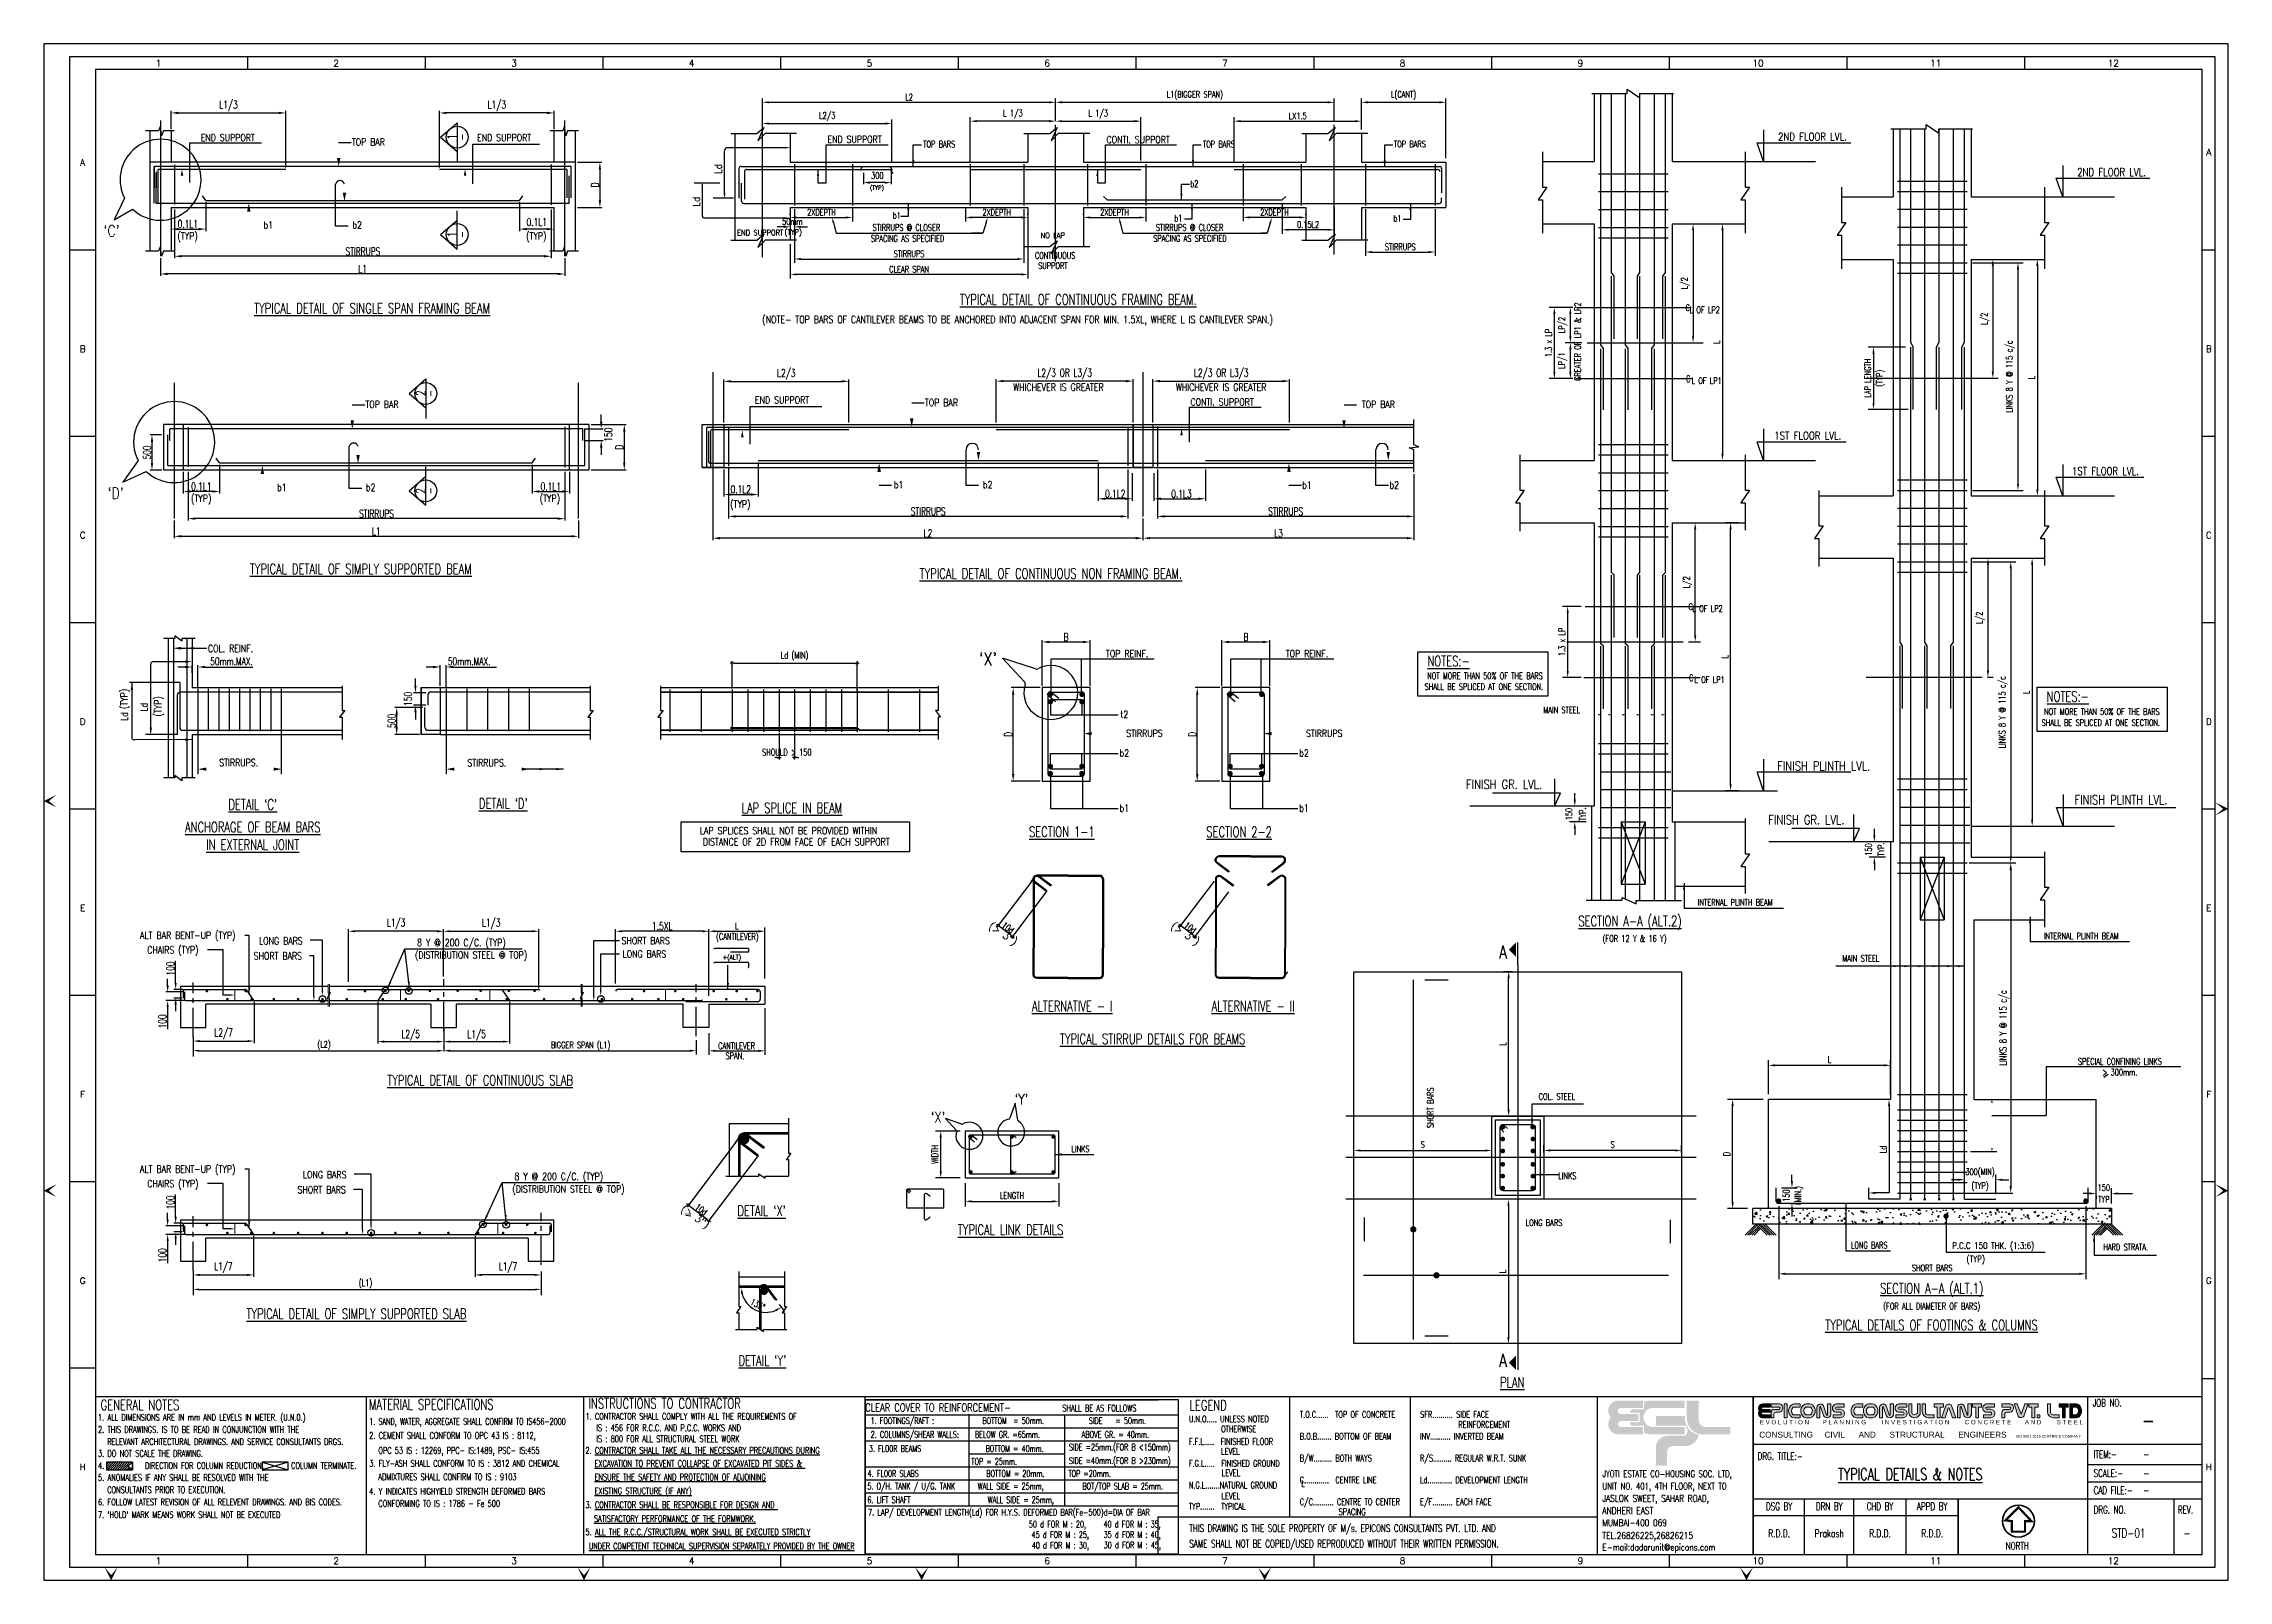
# Model space of a CAD drawing. Extents: x 489124 to 794428, y -356295 to -29813.
# Drawn here: x 615653 to 699674, y -160534 to -101429 of the extents above; entities that cross this region are included whole.
import ezdxf
from ezdxf.enums import TextEntityAlignment as Align
from ezdxf.lldxf.tags import DXFTag

# ---------------------------------------------------------------- set-up
doc = ezdxf.new("R2010")
doc.units = 0
doc.header["$LTSCALE"] = 500
doc.header["$MEASUREMENT"] = 0
doc.linetypes.add('CENTER2', pattern=[1.125, 0.75, -0.125, 0.125, -0.125])
doc.layers.get('DEFPOINTS').update_dxf_attribs({"color": 4})
for name, color, linetype, lineweight in [('00 ECPL LOGO', 250, 'Continuous', 20), ('00 ELEV-2', 9, 'Continuous', 30), ('GRID TEXT', 6, 'Continuous', 15), ('hatch', 7, 'Continuous', 5), ('HEADING-TXT', 1, 'Continuous', 25), ('LINE', 253, 'Continuous', 18), ('SECT-TXT', 6, 'Continuous', 20)]:
    doc.layers.add(name, color=color, linetype=linetype, lineweight=lineweight)
for name, color, linetype in [('07', 5, 'Continuous'), ('08', 4, 'Continuous'), ('09', 6, 'Continuous'), ('BEAM', 4, 'Continuous'), ('BRAKE LINE', 8, 'Continuous'), ('CEN', 8, 'CENTER'), ('CENTERLINE', 8, 'CENTER2'), ('COL', 1, 'Continuous'), ('DIM', 5, 'Continuous'), ('DIM1', 5, 'Continuous'), ('dimention', 7, 'Continuous'), ('FOOT', 4, 'Continuous'), ('FRAME', 6, 'Continuous'), ('hat', 8, 'Continuous'), ('LINK', 2, 'Continuous'), ('MISC', 5, 'Continuous'), ('note t', 2, 'Continuous'), ('notes', 1, 'Continuous'), ('other', 5, 'Continuous'), ('P.C.C.', 8, 'Continuous'), ('PNA', 10, 'Continuous'), ('REINFORCEMENT', 6, 'Continuous'), ('RING', 4, 'Continuous'), ('S-COLUMN', 1, 'Continuous'), ('S-COLUMN HATCH', 8, 'Continuous'), ('S-REINF', 6, 'Continuous'), ('S-SCHEDULE', 2, 'Continuous'), ('S-TEXT-1', 4, 'Continuous'), ('SEC-LINE', 2, 'Continuous'), ('SECT', 1, 'Continuous'), ('ST', 6, 'Continuous'), ('STEEL', 6, 'Continuous'), ('STIRRUPS', 2, 'Continuous'), ('TEXT', 4, 'Continuous'), ('TEXT (SHEET)', 4, 'Continuous'), ('TEXT1', 2, 'Continuous'), ('TITLE', 4, 'Continuous'), ('TXT', 4, 'Continuous'), ('TXT1', 2, 'Continuous')]:
    doc.layers.add(name, color=color, linetype=linetype)
doc.styles.add('D', font='romand.shx', dxfattribs={"height": 200})
doc.styles.add('ROMANC', font='romanc.shx', dxfattribs={"width": 0.8, "height": 250})
doc.styles.add('ROMAND', font='romand')
doc.styles.add('ROMANS', font='r.shx', dxfattribs={"width": 0.7, "bigfont": 'bigfont.shx'})
doc.styles.add('ROMENT', font='r.shx', dxfattribs={"bigfont": 'bigfont.shx'})
doc.styles.add('SEC. TEXT', font='arial.ttf', dxfattribs={"height": 180})
tags = doc.linetypes.add('CENTER', pattern=[2, 1.25, -0.25, 0.25, -0.25]).pattern_tags.tags
tags[10:11] = [DXFTag(74, 4), DXFTag(75, 0), DXFTag(340, '0'), DXFTag(46, 1.0), DXFTag(50, 0.0), DXFTag(44, 0.0), DXFTag(45, 0.0)]
tags[8:9] = [DXFTag(74, 4), DXFTag(75, 0), DXFTag(340, '0'), DXFTag(46, 1.0), DXFTag(50, 0.0), DXFTag(44, 0.0), DXFTag(45, 0.0)]
tags[6:7] = [DXFTag(74, 4), DXFTag(75, 0), DXFTag(340, '0'), DXFTag(46, 1.0), DXFTag(50, 0.0), DXFTag(44, 0.0), DXFTag(45, 0.0)]
tags[4:5] = [DXFTag(74, 4), DXFTag(75, 0), DXFTag(340, '0'), DXFTag(46, 1.0), DXFTag(50, 0.0), DXFTag(44, 0.0), DXFTag(45, 0.0)]
tags = doc.linetypes.add('HIDDEN', pattern=[0.375, 0.25, -0.125]).pattern_tags.tags
tags[6:7] = [DXFTag(74, 4), DXFTag(75, 0), DXFTag(340, '0'), DXFTag(46, 1.0), DXFTag(50, 0.0), DXFTag(44, 0.0), DXFTag(45, 0.0)]
tags[4:5] = [DXFTag(74, 4), DXFTag(75, 0), DXFTag(340, '0'), DXFTag(46, 1.0), DXFTag(50, 0.0), DXFTag(44, 0.0), DXFTag(45, 0.0)]
doc.dimstyles.new('5', dxfattribs={"dimtxt": 250, "dimasz": 250, "dimexe": 60, "dimexo": 60, "dimgap": 150, "dimtad": 1, "dimdec": 0, "dimlfac": 0.2, "dimzin": 0, "dimdsep": 46, "dimtxsty": 'ROMANS', "dimcen": -250, "dimclrd": 5, "dimclre": 5, "dimclrt": 4, "dimadec": 0, "dimazin": 0, "dimtfac": 1, "dimtdec": 0, "dimtix": 1, "dimtofl": 0, "dimtmove": 2, "dimatfit": 3, "dimfxl": 0, "dimtolj": 1, "dimtzin": 0, "dimarcsym": 0})
doc.dimstyles.new('Copy of INT2TIMES', dxfattribs={"dimtxt": 300, "dimasz": 275, "dimexe": 75, "dimexo": 75, "dimgap": 40, "dimtad": 1, "dimdec": 0, "dimlfac": 0.5, "dimrnd": 5, "dimzin": 0, "dimdsep": 46, "dimtxsty": 'ROMANS', "dimcen": -1, "dimclrd": 5, "dimclre": 5, "dimclrt": 4, "dimadec": 0, "dimazin": 0, "dimtfac": 1, "dimtdec": 0, "dimtix": 1, "dimtofl": 0, "dimtmove": 2, "dimatfit": 3, "dimfxl": 0, "dimtolj": 1, "dimtzin": 0, "dimarcsym": 0})
doc.dimstyles.new('Copy(2) of Standard', dxfattribs={"dimtxt": 300, "dimasz": 250, "dimexe": 75, "dimexo": 50, "dimgap": 50, "dimtad": 1, "dimdec": 0, "dimrnd": 5, "dimzin": 0, "dimdsep": 46, "dimtxsty": 'ROMANS', "dimcen": 0, "dimclrd": 5, "dimclre": 5, "dimclrt": 4, "dimadec": 0, "dimazin": 0, "dimtfac": 1, "dimtdec": 0, "dimtofl": 0, "dimtmove": 0, "dimatfit": 3, "dimfxl": 0, "dimtolj": 1, "dimtzin": 0, "dimarcsym": 0})
doc.dimstyles.new('dim25', dxfattribs={"dimtxt": 250, "dimasz": 250, "dimexe": 200, "dimexo": 200, "dimgap": 100, "dimtad": 1, "dimdec": 0, "dimlfac": 0.25, "dimzin": 0, "dimdsep": 46, "dimtxsty": 'ROMANS', "dimcen": 0, "dimclrd": 5, "dimclre": 5, "dimclrt": 4, "dimadec": 0, "dimazin": 0, "dimtfac": 1, "dimtdec": 0, "dimtix": 1, "dimtofl": 0, "dimtmove": 2, "dimatfit": 3, "dimfxl": 0, "dimtolj": 1, "dimtzin": 0, "dimlwd": -1, "dimlwe": -1, "dimarcsym": 0})
doc.dimstyles.new('INT', dxfattribs={"dimtxt": 250, "dimasz": 80, "dimexe": 50, "dimexo": 50, "dimgap": 75, "dimtad": 1, "dimdec": 0, "dimzin": 0, "dimdsep": 46, "dimtxsty": 'ROMANS', "dimblk": 'DIMTICK', "dimblk1": 'DIMTICK', "dimblk2": 'DIMTICK', "dimsah": 1, "dimcen": -0.25, "dimclrd": 5, "dimclre": 5, "dimclrt": 4, "dimadec": 0, "dimazin": 0, "dimtfac": 1, "dimtdec": 0, "dimtix": 1, "dimtofl": 0, "dimtmove": 2, "dimatfit": 3, "dimldrblk": 'DIMTICK', "dimfxl": 0, "dimtolj": 1, "dimtzin": 0, "dimarcsym": 0})
doc.dimstyles.new('INT$7', dxfattribs={"dimtxt": 9, "dimasz": 8, "dimexe": 8, "dimexo": 3, "dimgap": 2, "dimtad": 1, "dimdec": 0, "dimzin": 0, "dimdsep": 46, "dimtxsty": 'ROMANS', "dimblk": 'DIMTICK', "dimcen": -0.25, "dimclrd": 5, "dimclre": 5, "dimclrt": 4, "dimadec": 0, "dimazin": 0, "dimtfac": 1, "dimtdec": 0, "dimtix": 1, "dimtofl": 0, "dimtmove": 2, "dimatfit": 3, "dimldrblk": 'DIMTICK', "dimfxl": 0, "dimtolj": 1, "dimtzin": 0, "dimarcsym": 0})
doc.dimstyles.new('INT1', dxfattribs={"dimtxt": 250, "dimasz": 250, "dimexe": 150, "dimexo": 60, "dimgap": 75, "dimtad": 1, "dimdec": 0, "dimzin": 0, "dimdsep": 46, "dimtxsty": 'ROMANS', "dimcen": -250, "dimclrd": 5, "dimclre": 5, "dimclrt": 4, "dimadec": 0, "dimazin": 0, "dimtfac": 1, "dimtdec": 0, "dimtix": 1, "dimtofl": 0, "dimtmove": 2, "dimatfit": 3, "dimfxl": 0, "dimtolj": 1, "dimtzin": 0, "dimarcsym": 0})
doc.dimstyles.new('INT25', dxfattribs={"dimtxt": 250, "dimasz": 80, "dimexe": 60, "dimexo": 60, "dimgap": 40, "dimtad": 1, "dimdec": 0, "dimlfac": 0.25, "dimzin": 0, "dimdsep": 46, "dimtxsty": 'ROMANS', "dimblk": 'DIMTICK', "dimblk1": 'DIMTICK', "dimblk2": 'DIMTICK', "dimsah": 1, "dimcen": -0.25, "dimclrd": 7, "dimclre": 7, "dimclrt": 4, "dimadec": 0, "dimazin": 0, "dimtfac": 1, "dimtdec": 0, "dimtix": 1, "dimtofl": 0, "dimtmove": 2, "dimatfit": 3, "dimldrblk": 'DIMTICK', "dimfxl": 0, "dimtolj": 1, "dimtzin": 0, "dimarcsym": 0})

msp = doc.modelspace()

# ---------------------------------------------------------------- texts
at = {"layer": '09', "color": 2, "style": 'ROMANC', "width": 0.8}
for s, p in [("`C'", (618264.715, -108628.807)), ("`D'", (618423.48, -118720.285))]:
    msp.add_text(s, height=440, dxfattribs=at).set_placement(p, align=Align.MIDDLE)
at = {"layer": 'DIM', "style": 'ROMANS', "width": 0.9}
msp.add_text('(TYP)', height=166.6667, dxfattribs=at).set_placement((647432.764, -107052.197))
at = {"layer": 'DIM', "color": 4, "style": 'ROMANS', "width": 0.8}
for s, p in [('P.C.C 150 THK. (1:3:6)', (689051.732, -147786.115)), ('(TYP)', (689603.232, -148297.108))]:
    msp.add_text(s, height=250, dxfattribs=at).set_placement(p)
at = {"layer": 'DIM', "color": 4, "insert": (686399.5, -143961.394), "char_height": 250, "attachment_point": 5, "rotation": 90, "style": 'ROMANS'}
msp.add_mtext('\\A1;Ld', dxfattribs=at)
at = {"layer": 'GRID TEXT', "style": 'ROMANS', "width": 0.7}
for s, p in [('1', (631531.594, -105012.216)), ('1', (631531.594, -108771.878)), ('2', (630321.365, -114869.321)), ('2', (630321.365, -118628.984))]:
    msp.add_text(s, height=350, rotation=90, dxfattribs=at).set_placement(p, align=Align.CENTER)
at = {"layer": 'HEADING-TXT', "color": 6, "style": 'ROMANS', "width": 0.7}
for s, p in [('%%UTYPICAL DETAIL OF SINGLE SPAN FRAMING BEAM', (623746.716, -111804.048)), ('%%UTYPICAL DETAIL OF CONTINUOUS FRAMING BEAM.', (650885.146, -111468.264)), ('%%UTYPICAL DETAIL OF SIMPLY SUPPORTED BEAM', (623582.345, -121830.621)), ('%%UTYPICAL DETAIL OF CONTINUOUS NON FRAMING BEAM.', (649341.949, -122011.776)), ('%%USECTION 1-1', (653550.586, -131941.57)), ('%%USECTION 2-2', (660369.346, -131943.689)), ('%%UTYPICAL DETAIL OF CONTINUOUS SLAB', (628869.252, -141498.941)), ('%%UTYPICAL DETAIL OF SIMPLY SUPPORTED SLAB', (623452.252, -150481.32)), ('GENERAL NOTES', (617845, -153987.204)), ('MATERIAL SPECIFICATIONS', (628165, -153970.204)), ('INSTRUCTIONS TO CONTRACTOR', (636608.5, -153930.204)), ('LEGEND', (659727, -154000.204))]:
    msp.add_text(s, height=400, dxfattribs=at).set_placement(p)
for s, p in [('%%UNOTES:-', (669683.764, -125377.679)), ('%%UNOTES:-', (693498.764, -126740.339)), ('%%UTYPICAL STIRRUP DETAILS FOR BEAMS', (658301.409, -139909.167)), ("%%UDETAIL `X'", (643264.002, -146519.917)), ('%%UTYPICAL LINK DETAILS', (652838.563, -147250.422)), ("%%UDETAIL `Y'", (643294.618, -152280.33))]:
    msp.add_text(s, height=400, dxfattribs=at).set_placement(p, align=Align.CENTER)
for s, p in [("%%UDETAIL `C'", (623693.095, -130693.726)), ("%%UDETAIL `D'", (633329.561, -130651.017)), ('%%ULAP SPLICE IN BEAM', (644432.299, -130824.517)), ('%%UANCHORAGE OF BEAM BARS', (623693.095, -131560.239)), ('%%UIN EXTERNAL JOINT', (623693.095, -132241.952)), ('%%uSECTION A-A (ALT.2)', (676663.982, -135205.044)), ('%%UALTERNATIVE - I', (655208.422, -138449.621)), ('%%UALTERNATIVE - II', (662169.252, -138449.621)), ('%%uSECTION A-A (ALT.1)', (688267.982, -149330.204)), ('%%uTYPICAL DETAILS OF FOOTINGS & COLUMNS', (688258.982, -150714.704)), ('%%uPLAN', (672133.982, -152920.219))]:
    msp.add_text(s, height=400, dxfattribs=at).set_placement(p, align=Align.MIDDLE)
at = {"layer": 'note t', "style": 'D', "width": 0.75}
msp.add_text(' CLEAR COVER TO REINFORCEMENT- ', height=310.425, dxfattribs=at).set_placement((647091.685, -154045.601))
at = {"layer": 'notes', "color": 4, "style": 'ROMANS'}
for s, width, p in [('1. ALL DIMENSIONS ARE IN mm AND LEVELS IN METER. (U.N.0.)', 0.7, (617742.673, -154391.715)), ('1. SAND, WATER, AGGREGATE SHALL CONFIRM TO IS456-2000', 0.65, (628172.725, -154548.204)), ('1. CONTRACTOR SHALL COMPLY WITH ALL THE REQUIREMENTS OF ', 0.7, (636489.28, -154353.082)), ('  IS : 456 FOR R.C.C. AND P.C.C. WORKS AND', 0.7, (636653.479, -154795.388)), ('   1. FOOTINGS/RAFT :               BOTTOM  = 50mm.              SIDE    = 50mm.', 0.65, (647084.537, -154520.084)), ('SHALL BE AS FOLLOWS', 0.7, (654827.291, -154034.957)), ('U.N.O..... UNLESS NOTED', 0.7, (659696.165, -154453.572)), ('OTHERWISE', 0.7, (660937.058, -154837.635)), ('T.O.C......  TOP OF CONCRETE', 0.7, (663964.665, -154277.072)), ('SFR.......... SIDE FACE', 0.7, (668588.665, -154277.072)), ('REINFORCEMENT', 0.7, (670059.648, -154667)), ('2. THIS DRAWINGS. IS TO BE READ IN CONJUNCTION WITH THE', 0.7, (617742.673, -154859.957)), ('RELEVANT ARCHITECTURAL DRAWINGS. AND SERVICE CONSULTANTS DRGS.', 0.7, (618095.29, -155326.391)), ('2. CEMENT SHALL CONFORM TO OPC 43 IS : 8112,', 0.7, (628172.725, -155086.204)), ('OPC 53 IS : 12269, PPC- IS:1489, PSC- IS:455  ', 0.7, (628524.5, -155665.704)), ('2. %%UCONTRACTOR SHALL TAKE ALL THE NECESSARY PRECAUTIONS DURING', 0.7, (636489.28, -155661.872)), ('  IS : 800 FOR ALL STRUCTURAL STEEL WORK', 0.7, (636653.479, -155216.12)), ('3. FL00R BEAMS                    BOTTOM = 40mm. ', 0.65, (647390.602, -155591.926)), ('   2. COLUMNS/SHEAR WALLS:     BELOW GR. =65mm.             ABOVE GR. = 40mm.', 0.65, (647088.079, -155049.495)), ('  SIDE =25mm.(FOR B <150mm)', 0.65, (654836.029, -155534.776)), ('F.F.L.....  FINISHED FLOOR', 0.7, (659696.165, -155320.572)), ('B.O.B....... BOTTOM OF BEAM', 0.7, (663964.665, -155117.572)), ('INV.......... INVERTED BEAM', 0.7, (668588.665, -155117.572)), ('3. DO NOT SCALE THE DRAWING. ', 0.7, (617742.673, -155778.427)), ('4.            DIRECTION FOR COLUMN REDUCTION,', 0.7, (617742.673, -156246.669)), ('COLUMN TERMINATE.', 0.7, (625170.173, -156246.669)), ('3. FLY-ASH SHALL CONFORM TO IS : 3812 AND CHEMICAL ', 0.7, (628172.725, -156162.204)), ('%%UEXCAVATION TO PREVENT COLLAPSE OF EXCAVATED PIT SIDES & ', 0.7, (636838.573, -156167.648)), ('TOP = 25mm. ', 0.65, (651330, -156087.723)), ('  SIDE =40mm.(FOR B >230mm)', 0.65, (654836.029, -156058.743)), ('F.G.L.....  FINISHED GROUND', 0.7, (659696.165, -156161.072)), ('LEVEL', 0.7, (660937.331, -155698.143)), ('LEVEL', 0.7, (660959.831, -156526.754)), ('B/W......... BOTH WAYS', 0.7, (663964.665, -155958.072)), ('R/S......... REGULAR W.R.T. SUNK', 0.7, (668588.665, -155958.072)), ('5. ANOMALIES IF ANY SHALL BE RESOLVED WITH THE', 0.7, (617742.673, -156706.307)), ('CONSULTANTS PRIOR TO EXECUTION.', 0.7, (618095.29, -157176.452)), ('4. Y INDICATES HIGHYIELD STRENGTH DEFORMED BARS', 0.7, (628172.725, -157238.204)), ('ADMIXTURES SHALL CONFIRM TO IS : 9103', 0.7, (628524.5, -156681.204)), ('%%UENSURE THE SAFETY AND PROTECTION OF ADJOINING', 0.7, (636838.573, -156688.021)), ('%%UEXISTING STRUCTURE (IF ANY)', 0.7, (636838.573, -157220.397)), ('5. O/H. TANK / U/G. TANK       WALL SIDE = 25mm,            BOT/TOP SLAB = 25mm.', 0.65, (647330.478, -157036.832)), ('4. FL00R SLABS                     BOTTOM = 20mm. ', 0.65, (647343.102, -156552.086)), ('TOP =20mm.', 0.65, (655064.651, -156551.266)), ('N.G.L.......NATURAL GROUND', 0.7, (659696.165, -157001.572)), ('C............  CENTRE LINE', 0.7, (663964.665, -156798.572)), ('L', 0.7, (664023.831, -156932.303)), ('Ld............ DEVELOPMENT LENGTH', 0.7, (668588.665, -156798.572)), ("7. `HOLD' MARK MEANS WORK SHALL NOT BE EXECUTED", 0.7, (617742.673, -158135.983)), ('6. FOLLOW LATEST REVISION OF ALL RELEVENT DRAWINGS. AND BIS CODES.', 0.7, (617742.673, -157648.16)), ('CONFORMING TO IS : 1786 - Fe 500', 0.7, (628524.5, -157705.204)), ('3. %%UCONTRACTOR SHALL BE RESPONSIBLE FOR DESIGN AND ', 0.7, (636489.28, -157755.096)), ('6. LIFT SHAFT                        WALL SIDE = 25mm,     ', 0.65, (647330.478, -157561.984)), ('7. LAP/ DEVELOPMENT LENGTH(Ld) FOR H.Y.S. DEFORMED BAR(Fe-500)d=DIA OF BAR', 0.7, (647356.348, -158040.88)), ('TYP.......  TYPICAL', 0.7, (659696.165, -157813.972)), ('LEVEL', 0.7, (660952.041, -157413.996)), ('C/C.......... CENTRE TO CENTER', 0.7, (663964.665, -157639.072)), ('SPACING', 0.7, (665460.014, -158023.63)), ('E/F.......... EACH FACE', 0.7, (668588.665, -157639.072)), ('5. %%UALL THE R.C.C./STRUCTURAL WORK SHALL BE EXECUTED STRICTLY', 0.7, (636489.28, -158800.864)), ('%%uSATISFACTORY PERFORMANCE OF THE FORMWORK.', 0.7, (636818.224, -158289.579)), ('  50 d FOR M : 20,', 0.65, (653296.464, -158498.618)), ('45 d FOR M : 25,', 0.65, (653651.66, -158903.703)), ('40 d FOR M : 35,', 0.65, (656414.783, -158500.243)), ('35 d FOR M : 40,', 0.65, (656418.591, -158901.836)), ('%%UUNDER COMPETENT TECHNICAL SUPERVISION SEPARATELY PROVIDED BY THE OWNER', 0.65, (636623.19, -159340.801)), ('40 d FOR M : 30,', 0.65, (653655.699, -159314.008)), ('30 d FOR M : 45,', 0.65, (656422.399, -159303.429))]:
    msp.add_text(s, height=250, dxfattribs=dict(at, width=width)).set_placement(p)
at = {"layer": 'S-SCHEDULE', "color": 4, "style": 'ROMANS', "width": 0.7}
for s, p in [('TOP BARS', (649481.891, -105417.717)), ('TOP BARS', (660240.823, -105417.717)), ('TOP BARS', (667585.315, -105413.039)), ('b2', (659753.889, -106944.423)), ('STIRRUPS @ CLOSER', (647535.558, -108622.636)), ('b1', (648309.825, -108158.937)), ('STIRRUPS @ CLOSER', (658427.389, -108622.636)), ('b1', (659137.76, -108266.333)), ('b1', (667566.645, -108268.759)), ('SPACING AS SPECIFIED', (647470.941, -109047.671)), ('SPACING AS SPECIFIED', (658326.223, -109043.799)), ('CONTINUOUS  ', (653774.455, -109702.512)), (' SUPPORT', (653774.455, -110091.648))]:
    msp.add_text(s, height=250, dxfattribs=at).set_placement(p)
for s, p in [('(CANTILEVER)', (641512.28, -135772.285)), ('CANTILEVER  ', (641594.024, -139975.199)), (' SPAN. ', (641750.211, -140356.857))]:
    msp.add_text(s, height=250, dxfattribs=at).set_placement(p, align=Align.MIDDLE_LEFT)
for s, height, p in [('+(ALT)', 183.3333, (642120.898, -136581.882)), (' (L2)', 250, (626371.255, -139935.492)), ('BIGGER SPAN (L1)', 250, (636302.755, -139959.705)), (' (L1)', 250, (627968.755, -149108.248))]:
    msp.add_text(s, height=height, dxfattribs=at).set_placement(p, align=Align.MIDDLE)
at = {"layer": 'TEXT', "color": 1, "style": 'ROMANS', "width": 0.7}
msp.add_text('-', height=650, dxfattribs=at).set_placement((696594.486, -154376.448), align=Align.MIDDLE_CENTER)
msp.add_text('%%UTYPICAL DETAILS & NOTES', height=450, dxfattribs=at).set_placement((684667.292, -156450.666), align=Align.MIDDLE_LEFT)
at = {"layer": 'TEXT', "color": 2, "style": 'ROMANS', "width": 0.7}
for s, height, p in [('-', 300, (696402.5, -155690.134)), ('-', 300, (696402.5, -156413.321)), ('-', 300, (696402.5, -157073.071)), ('STD-01', 350, (695190.773, -158717.662)), ('-', 350, (697951.603, -158717.662))]:
    msp.add_text(s, height=height, dxfattribs=at).set_placement(p, align=Align.MIDDLE_LEFT)
for s, p in [('R.D.D.', (682398.315, -158729.144)), ('Prakash', (684327.012, -158729.144)), ('R.D.D.', (686278.186, -158729.144)), ('R.D.D.', (688286.075, -158729.144))]:
    msp.add_text(s, height=300, dxfattribs=at).set_placement(p, align=Align.MIDDLE_CENTER)
at = {"layer": 'TXT'}
for s, height, style, width, p in [('END SUPPORT', 275, 'ROMENT', 0.8, (621691.631, -105182.131)), ('END SUPPORT', 275, 'ROMENT', 0.8, (632319.59, -105182.131)), ('END SUPPORT', 275, 'ROMENT', 0.8, (645797.533, -105244.321)), ('CONTI. SUPPORT', 275, 'ROMENT', 0.8, (656530.256, -105255.541)), ('TOP BAR', 275, 'ROMENT', 0.8, (627503.486, -105349.331)), ('b1', 275, 'ROMENT', 0.8, (624104.708, -108542.762)), ('b2', 275, 'ROMENT', 0.8, (627525.506, -108542.762)), ('(TYP)', 275, 'ROMENT', 0.8, (620795.889, -108965.801)), ('(TYP)', 275, 'ROMENT', 0.8, (634207.398, -108965.801)), ('(TYP)', 208.3333, 'ROMANS', 0.9, (644146.345, -108779.599)), ('NO LAP', 208.3333, 'ROMANS', 0.9, (653996.39, -108908.218)), ('END SUPPORT', 275, 'ROMENT', 0.8, (643010.973, -115271.781)), ('TOP BAR', 275, 'ROMENT', 0.8, (649544.34, -115369.361)), ('WHICHEVER IS GREATER', 275, 'ROMENT', 0.8, (652941.563, -114778.609)), ('WHICHEVER IS GREATER', 275, 'ROMENT', 0.8, (659199.96, -114778.609)), ('CONTI. SUPPORT', 275, 'ROMENT', 0.8, (659759.02, -115350.062)), ('TOP BAR', 275, 'ROMENT', 0.8, (628026.615, -115440.81)), ('TOP BAR', 275, 'ROMENT', 0.8, (666347.58, -115439.361)), ('b1', 275, 'ROMENT', 0.8, (624627.837, -118634.24)), ('b2', 275, 'ROMENT', 0.8, (628048.635, -118634.24)), ('b1', 275, 'ROMENT', 0.8, (648348.388, -118525.037)), ('b2', 275, 'ROMENT', 0.8, (651776.96, -118525.037)), ('b1', 275, 'ROMENT', 0.8, (664057.828, -118544.767)), ('b2', 275, 'ROMENT', 0.8, (667410.448, -118544.767)), ('(TYP)', 275, 'ROMENT', 0.8, (621320.707, -119057.279)), ('(TYP)', 275, 'ROMENT', 0.8, (634730.009, -119057.279)), ('(TYP)', 275, 'ROMENT', 0.8, (642054.561, -119278.148)), ('COL. REINF.', 275, 'ROMENT', 0.8, (621971.239, -124828.955)), ('STIRRUPS', 275, 'ROMENT', 0.8, (657286.419, -128092.129)), ('STIRRUPS', 275, 'ROMENT', 0.8, (664199.419, -128092.129)), ('COL. STEEL', 250, 'ROMANS', 0.7, (673151.108, -142053.604)), ('LINKS', 250, 'ROMANS', 0.7, (673905.572, -145102.041)), ('LONG BARS', 250, 'ROMANS', 0.7, (672649.588, -146903.13)), ('LONG BARS', 250, 'ROMANS', 0.7, (685158.678, -147766.967)), ('HARD STRATA.', 250, 'ROMANS', 0.7, (694868.53, -147840.744))]:
    msp.add_text(s, height=height, dxfattribs=dict(at, style=style, width=width)).set_placement(p)
at = {"layer": 'TXT', "style": 'ROMANS'}
for s, height, width, p in [('Ld', 275, 0.9, (641595.472, -106246.755)), ('Ld', 275, 0.9, (640755.341, -107510.473)), ('TYP.', 250, 0.7, (674838.3, -131065.13)), ('TYP.', 250, 0.7, (686315.983, -132416.029))]:
    msp.add_text(s, height=height, rotation=90, dxfattribs=dict(at, width=width)).set_placement(p, align=Align.MIDDLE)
at = {"layer": 'TXT', "style": 'ROMANS', "width": 0.9}
msp.add_text('END SUPPORT', height=208.33333, dxfattribs=at).set_placement((643211.715, -108696.069), align=Align.MIDDLE_CENTER)
at = {"layer": 'TXT', "linetype": 'ByBlock', "style": 'ROMANS', "width": 0.7}
msp.add_text('GREATER OF LP1 & LP2', height=250, rotation=90, dxfattribs=at).set_placement((674649.394, -112888.776), align=Align.MIDDLE)
at = {"layer": 'TXT', "linetype": 'ByBlock', "style": 'ROMANS'}
for s, height, width, p in [('C', 250, 0.7, (678882.623, -111583.012)), ('L OF LP2', 250, 0.7, (679535.623, -111667.512)), ('C', 250, 0.7, (678902.797, -114318.409)), ('L OF LP1', 250, 0.7, (679610.797, -114392.409)), ('C', 250, 0.7, (678996.123, -123083.012)), ('L OF LP2', 250, 0.7, (679644.123, -123157.012)), ('TOP REINF.', 275, 0.8, (657324.81, -124889.715)), ('TOP REINF.', 275, 0.8, (664237.81, -124889.715)), (' NOT MORE THAN 50% OF THE BARS', 250, 0.7, (671021.197, -125743.639)), ('C', 250, 0.7, (679016.297, -125818.409)), ('L OF LP1', 250, 0.7, (679724.297, -125892.409)), ('SHALL BE SPLICED AT ONE SECTION.', 250, 0.7, (671044.927, -126162.463)), ('t2', 275, 0.8, (657215.232, -127222.306)), ('MAIN STEEL', 250, 0.7, (674038.623, -127058.512)), ('SHALL BE SPLICED AT ONE SECTION.', 250, 0.7, (694770.427, -127545.123)), (' NOT MORE THAN 50% OF THE BARS', 250, 0.7, (694748.697, -127120.799)), ('b2', 275, 0.8, (657215.232, -128711.852)), ('b2', 275, 0.8, (664128.232, -128711.852)), ('b1', 275, 0.8, (657215.232, -130831.873)), ('b1', 275, 0.8, (664128.232, -130831.873)), ('LAP SPLICES SHALL NOT BE PROVIDED WITHIN', 275, 0.8, (644298.844, -131698.988)), ('DISTANCE OF 2D FROM FACE OF EACH SUPPORT', 275, 0.8, (644597.766, -132127.746)), ('MAIN STEEL', 250, 0.7, (685543.623, -136611.672)), ('SPECIAL CONFINING LINKS', 250, 0.7, (695504.264, -140575.064)), ('> 300mm.', 250, 0.7, (695504.264, -140990.086))]:
    msp.add_text(s, height=height, dxfattribs=dict(at, width=width)).set_placement(p, align=Align.MIDDLE)
at = {"layer": 'TXT', "linetype": 'ByBlock', "style": 'ROMANS', "width": 0.8}
msp.add_text('(NOTE- TOP BARS OF CANTILEVER BEAMS TO BE ANCHORED INTO ADJACENT SPAN FOR MIN. 1.5XL, WHERE L IS CANTILEVER SPAN.)', height=275, dxfattribs=at).set_placement((643290.038, -112174.802))
at = {"layer": 'TXT'}
for s, height, style, width, p in [('(TYP)', 275, 'ROMENT', 0.8, (618877.489, -127023.182)), ('Ld', 275, 'ROMENT', 0.8, (619647.476, -127119.814)), ('(TYP)', 275, 'ROMENT', 0.8, (620182.342, -127311.412)), ('Ld', 275, 'ROMENT', 0.8, (618894.619, -127480.051)), ('SHORT BARS', 250, 'ROMANS', 0.7, (669110.698, -143136.281))]:
    msp.add_text(s, height=height, rotation=90, dxfattribs=dict(at, style=style, width=width)).set_placement(p)
for s, height, style, width, p in [('STIRRUPS. ', 275, 'ROMENT', 0.8, (623227.183, -129079.788)), ('STIRRUPS. ', 275, 'ROMENT', 0.8, (632770.648, -129087.633)), ('INTERNAL PLINTH BEAM', 250, 'ROMANS', 0.7, (680708.459, -134458.145)), ('ALT BAR BENT-UP (TYP)', 275, 'ROMENT', 0.8, (621193.955, -135741.501)), ('8 Y @ 200 C/C. (TYP)', 275, 'ROMENT', 0.8, (631720.381, -136023.086)), ('(FOR 12 Y & 16 Y)', 250, 'ROMANS', 0.7, (676839.982, -135866.544)), ('INTERNAL PLINTH BEAM', 250, 'ROMANS', 0.7, (694016.459, -135748.627)), ('(DISTRIBUTION STEEL @ TOP)', 275, 'ROMENT', 0.8, (632091.531, -136502.386)), ('LINKS', 250, 'ROMENT', 0.7, (655530.763, -143941.087)), ('ALT BAR BENT-UP (TYP)', 275, 'ROMENT', 0.8, (621193.955, -144737.38)), ('(DISTRIBUTION STEEL @ TOP)', 275, 'ROMENT', 0.8, (635836.184, -145498.265)), ('8 Y @ 200 C/C. (TYP)', 275, 'ROMENT', 0.8, (635465.034, -145018.964)), ('(FOR ALL DIAMETER OF BARS)', 250, 'ROMANS', 0.7, (688267.982, -150006.704))]:
    msp.add_text(s, height=height, dxfattribs=dict(at, style=style, width=width)).set_placement(p, align=Align.MIDDLE)
at = {"layer": 'TXT', "linetype": 'ByBlock', "style": 'ROMANS'}
for p in [(652546.592, -135676.163), (659553.439, -135676.163), (640707.128, -146565.294)]:
    msp.add_text('(> 3")', height=275, rotation=325.79063244, dxfattribs=at).set_placement(p, align=Align.MIDDLE)
at = {"layer": 'TXT', "style": 'ROMENT', "width": 0.8}
for s, p in [('CHAIRS (TYP)', (619637.237, -136284.375)), ('LONG BARS', (623936.21, -135938.261)), ('SHORT BARS', (637877.798, -135933.081)), ('SHORT BARS', (623729.726, -136515.538)), ('LONG BARS', (637916.507, -136442.754)), ('CHAIRS (TYP)', (619637.237, -145280.253)), ('LONG BARS', (625621.762, -144934.139)), ('SHORT BARS', (625415.278, -145511.417))]:
    msp.add_text(s, height=275, dxfattribs=at).set_placement(p, align=Align.MIDDLE_LEFT)
at = {"layer": 'TXT1', "style": 'ROMAND', "width": 0.8}
for s, height, p in [('2ND FLOOR LVL.', 300, (683680.004, -105156.821)), ('2ND FLOOR LVL.', 300, (695185.004, -106519.481)), ('1ST FLOOR LVL.', 300, (683501.004, -116656.821)), ('1ST FLOOR LVL.', 300, (694950.004, -118019.481)), ("`X'", 500, (651968.575, -125348.604)), ("`Y'", 400, (653259.924, -142225.455)), ("`X'", 400, (650049.71, -142918.356))]:
    msp.add_text(s, height=height, dxfattribs=at).set_placement(p, align=Align.CENTER)
for s, height, p in [('FINISH PLINTH LVL.', 350, (684114.815, -129209.137)), ('FINISH GR. LVL.', 350, (671818.706, -129919.042)), ('FINISH PLINTH LVL.', 350, (695547.315, -130511.797)), ('FINISH GR. LVL.', 350, (683445.706, -131281.702)), ('A', 500, (671777.423, -136359.756)), ('A', 500, (671777.423, -152073.756))]:
    msp.add_text(s, height=height, dxfattribs=at).set_placement(p, align=Align.MIDDLE)

# ---------------------------------------------------------------- blocks, each defined once
blk = doc.blocks.new('*D187')
at = {"layer": 'DEFPOINTS', "color": 0}
for p in [(672471, -145877), (671988, -151429), (672345, -151429)]:
    blk.add_point(p, dxfattribs=at)
at = {"layer": 'DIM', "color": 5}
for p, q in [((672271, -145877), (671788, -145877)), ((671988, -146127), (671988, -151179)), ((672145, -151429), (671788, -151429))]:
    blk.add_line(p, q, dxfattribs=at)
for points in [[(671947, -146127), (672030, -146127), (671988, -145877)], [(671947, -151179), (672030, -151179), (671988, -151429)]]:
    blk.add_solid(points, dxfattribs=at)
at = {"layer": 'DIM', "color": 4, "insert": (671763, -148653), "char_height": 250, "attachment_point": 5, "rotation": 90, "style": 'ROMANS'}
blk.add_mtext('\\A1;{\\A1;L}', dxfattribs=at)
blk = doc.blocks.new('*D188')
at = {"layer": 'DEFPOINTS', "color": 0}
for p in [(666044, -144277), (671343, -144000), (671343, -144277)]:
    blk.add_point(p, dxfattribs=at)
at = {"layer": 'DIM', "color": 5}
for p, q in [((666044, -144077), (666044, -143800)), ((666294, -144000), (671093, -144000)), ((671343, -144077), (671343, -143800))]:
    blk.add_line(p, q, dxfattribs=at)
for points in [[(666294, -143959), (666294, -144042), (666044, -144000)], [(671093, -143959), (671093, -144042), (671343, -144000)]]:
    blk.add_solid(points, dxfattribs=at)
at = {"layer": 'DIM', "color": 4, "insert": (668693, -143775), "char_height": 250, "attachment_point": 5, "style": 'ROMANS'}
blk.add_mtext('\\A1;{\\A1;S}', dxfattribs=at)
blk = doc.blocks.new('*D189')
at = {"layer": 'DEFPOINTS', "color": 0}
for p in [(671996, -137124), (672345, -137124), (672344, -142677)]:
    blk.add_point(p, dxfattribs=at)
at = {"layer": 'DIM', "color": 5}
for p, q in [((672145, -137124), (671796, -137124)), ((671996, -142427), (671996, -137374)), ((672144, -142677), (671796, -142677))]:
    blk.add_line(p, q, dxfattribs=at)
for points in [[(671954, -137374), (672038, -137374), (671996, -137124)], [(671954, -142427), (672038, -142427), (671996, -142677)]]:
    blk.add_solid(points, dxfattribs=at)
at = {"layer": 'DIM', "color": 4, "insert": (671771, -139901), "char_height": 250, "attachment_point": 5, "rotation": 90, "style": 'ROMANS'}
blk.add_mtext('\\A1;{\\A1;L}', dxfattribs=at)
blk = doc.blocks.new('*D190')
at = {"layer": 'DEFPOINTS', "color": 0}
for p in [(674539, -130761), (675122, -130761), (675182, -131361)]:
    blk.add_point(p, dxfattribs=at)
at = {"layer": 'DIM', "color": 5}
for p, q in [((674922, -130761), (674339, -130761)), ((674539, -130511), (674539, -130261)), ((674982, -131361), (674339, -131361)), ((674539, -131611), (674539, -131861))]:
    blk.add_line(p, q, dxfattribs=at)
for points in [[(674498, -130511), (674581, -130511), (674539, -130761)], [(674498, -131611), (674581, -131611), (674539, -131361)]]:
    blk.add_solid(points, dxfattribs=at)
at = {"layer": 'DIM', "color": 4, "insert": (674314, -131061), "char_height": 250, "attachment_point": 5, "rotation": 90, "style": 'ROMANS'}
blk.add_mtext('\\A1;150', dxfattribs=at)
blk = doc.blocks.new('*D191')
at = {"layer": 'DEFPOINTS', "color": 0}
for p in [(682287, -145437), (682629, -146037), (682893, -145437)]:
    blk.add_point(p, dxfattribs=at)
at = {"layer": 'DIM', "color": 5}
for p, q in [((682893, -145187), (682893, -144937)), ((682487, -145437), (683093, -145437)), ((682829, -146037), (683093, -146037)), ((682893, -146287), (682893, -146537))]:
    blk.add_line(p, q, dxfattribs=at)
for points in [[(682851, -145187), (682934, -145187), (682893, -145437)], [(682851, -146287), (682934, -146287), (682893, -146037)]]:
    blk.add_solid(points, dxfattribs=at)
at = {"layer": 'DIM', "color": 4, "char_height": 250, "rotation": 90, "style": 'ROMANS'}
for s, insert, attachment_point in [('\\A1;150', (682793, -145737), 8), ('\\A1;(MIN.)', (682993, -145737), 2)]:
    blk.add_mtext(s, dxfattribs=dict(at, insert=insert, attachment_point=attachment_point))
blk = doc.blocks.new('*D192')
at = {"layer": 'DEFPOINTS', "color": 0}
for p in [(680609, -142037), (681987, -142037), (681387, -146237)]:
    blk.add_point(p, dxfattribs=at)
at = {"layer": 'DIM', "color": 5}
for p, q in [((681787, -142037), (680409, -142037)), ((680609, -145987), (680609, -142287)), ((681187, -146237), (680409, -146237))]:
    blk.add_line(p, q, dxfattribs=at)
for points in [[(680567, -142287), (680651, -142287), (680609, -142037)], [(680567, -145987), (680651, -145987), (680609, -146237)]]:
    blk.add_solid(points, dxfattribs=at)
at = {"layer": 'DIM', "color": 4, "insert": (680384, -144137), "char_height": 250, "attachment_point": 5, "rotation": 90, "style": 'ROMANS'}
blk.add_mtext('\\A1;{\\A1;D}', dxfattribs=at)
blk = doc.blocks.new('*D193')
at = {"layer": 'DEFPOINTS', "color": 0}
for p in [(681987, -140726), (681987, -142037), (686687, -142037)]:
    blk.add_point(p, dxfattribs=at)
at = {"layer": 'DIM', "color": 5}
for p, q in [((681987, -141837), (681987, -140526)), ((686437, -140726), (682237, -140726)), ((686687, -141837), (686687, -140526))]:
    blk.add_line(p, q, dxfattribs=at)
for points in [[(682237, -140684), (682237, -140767), (681987, -140726)], [(686437, -140684), (686437, -140767), (686687, -140726)]]:
    blk.add_solid(points, dxfattribs=at)
at = {"layer": 'DIM', "color": 4, "insert": (684337, -140501), "char_height": 250, "attachment_point": 5, "style": 'ROMANS'}
blk.add_mtext('\\A1;{\\A1;L}', dxfattribs=at)
blk = doc.blocks.new('*D194')
at = {"layer": 'DEFPOINTS', "color": 0}
for p in [(694587, -145537), (695187, -145655), (695187, -146237)]:
    blk.add_point(p, dxfattribs=at)
at = {"layer": 'DIM', "color": 5}
for p, q in [((694337, -145655), (694087, -145655)), ((694587, -145737), (694587, -145855)), ((695187, -146037), (695187, -145455)), ((695437, -145655), (695687, -145655))]:
    blk.add_line(p, q, dxfattribs=at)
for points in [[(694337, -145613), (694337, -145696), (694587, -145655)], [(695437, -145613), (695437, -145696), (695187, -145655)]]:
    blk.add_solid(points, dxfattribs=at)
at = {"layer": 'DIM', "color": 4, "char_height": 250, "style": 'ROMANS'}
for s, insert, attachment_point in [('\\A1;150', (694887, -145555), 8), ('\\A1;TYP', (694887, -145755), 2)]:
    blk.add_mtext(s, dxfattribs=dict(at, insert=insert, attachment_point=attachment_point))
blk = doc.blocks.new('*D195')
at = {"layer": 'DEFPOINTS', "color": 0}
for p in [(674266, -123072), (674990, -123072), (674990, -125807)]:
    blk.add_point(p, dxfattribs=at)
at = {"layer": 'DIM', "color": 5}
for p, q in [((674790, -123072), (674066, -123072)), ((674266, -125557), (674266, -123322)), ((674790, -125807), (674066, -125807))]:
    blk.add_line(p, q, dxfattribs=at)
for points in [[(674225, -123322), (674308, -123322), (674266, -123072)], [(674225, -125557), (674308, -125557), (674266, -125807)]]:
    blk.add_solid(points, dxfattribs=at)
at = {"layer": 'DIM', "color": 4, "insert": (674041, -124439), "char_height": 250, "attachment_point": 5, "rotation": 90, "style": 'ROMANS'}
blk.add_mtext('\\A1;1.3 x LP', dxfattribs=at)
blk = doc.blocks.new('*D196')
at = {"layer": 'DEFPOINTS', "color": 0}
for p in [(673754, -111572), (674661, -111572), (674661, -114307)]:
    blk.add_point(p, dxfattribs=at)
at = {"layer": 'DIM', "color": 5}
for p, q in [((674461, -111572), (673554, -111572)), ((673754, -114057), (673754, -111822)), ((674461, -114307), (673554, -114307))]:
    blk.add_line(p, q, dxfattribs=at)
for points in [[(673712, -111822), (673796, -111822), (673754, -111572)], [(673712, -114057), (673796, -114057), (673754, -114307)]]:
    blk.add_solid(points, dxfattribs=at)
at = {"layer": 'DIM', "color": 4, "insert": (673529, -112939), "char_height": 250, "attachment_point": 5, "rotation": 90, "style": 'ROMANS'}
blk.add_mtext('\\A1;1.3 x LP', dxfattribs=at)
blk = doc.blocks.new('*D197')
at = {"layer": 'DEFPOINTS', "color": 0}
for p in [(678708, -119861), (679171, -119861), (678708, -124433)]:
    blk.add_point(p, dxfattribs=at)
at = {"layer": 'DIM', "color": 5}
for p, q in [((678908, -119861), (679371, -119861)), ((679171, -124183), (679171, -120111)), ((678908, -124433), (679371, -124433))]:
    blk.add_line(p, q, dxfattribs=at)
for points in [[(679129, -120111), (679212, -120111), (679171, -119861)], [(679129, -124183), (679212, -124183), (679171, -124433)]]:
    blk.add_solid(points, dxfattribs=at)
at = {"layer": 'DIM', "color": 4, "insert": (678880, -122147), "char_height": 250, "attachment_point": 5, "rotation": 90, "style": 'ROMANS'}
blk.add_mtext('\\A1;L/2', dxfattribs=at)
blk = doc.blocks.new('*D198')
at = {"layer": 'DEFPOINTS', "color": 0}
for p in [(680532, -119861), (681037, -119861), (681037, -130161)]:
    blk.add_point(p, dxfattribs=at)
at = {"layer": 'DIM', "color": 5}
for p, q in [((680837, -119861), (680332, -119861)), ((680532, -129911), (680532, -120111)), ((680837, -130161), (680332, -130161))]:
    blk.add_line(p, q, dxfattribs=at)
for points in [[(680490, -120111), (680574, -120111), (680532, -119861)], [(680490, -129911), (680574, -129911), (680532, -130161)]]:
    blk.add_solid(points, dxfattribs=at)
at = {"layer": 'DIM', "color": 4, "insert": (680307, -125011), "char_height": 250, "attachment_point": 5, "rotation": 90, "style": 'ROMANS'}
blk.add_mtext('\\A1;L', dxfattribs=at)
blk = doc.blocks.new('*D199')
at = {"layer": 'DEFPOINTS', "color": 0}
for p in [(674369, -112933), (675013, -112933), (674601, -114307)]:
    blk.add_point(p, dxfattribs=at)
at = {"layer": 'DIM', "color": 5}
for p, q in [((674813, -112933), (674169, -112933)), ((674369, -114057), (674369, -113183)), ((674401, -114307), (674169, -114307))]:
    blk.add_line(p, q, dxfattribs=at)
for points in [[(674327, -113183), (674410, -113183), (674369, -112933)], [(674327, -114057), (674410, -114057), (674369, -114307)]]:
    blk.add_solid(points, dxfattribs=at)
at = {"layer": 'DIM', "color": 4, "insert": (674078, -113620), "char_height": 250, "attachment_point": 5, "rotation": 90, "style": 'ROMANS'}
blk.add_mtext('\\A1;LP/1', dxfattribs=at)
blk = doc.blocks.new('*D200')
at = {"layer": 'DEFPOINTS', "color": 0}
for p in [(674369, -111572), (674369, -111572), (675013, -112933)]:
    blk.add_point(p, dxfattribs=at)
at = {"layer": 'DIM', "color": 5}
for p, q in [((674369, -112683), (674369, -111822)), ((674813, -112933), (674169, -112933))]:
    blk.add_line(p, q, dxfattribs=at)
for points in [[(674327, -111822), (674410, -111822), (674369, -111572)], [(674327, -112683), (674410, -112683), (674369, -112933)]]:
    blk.add_solid(points, dxfattribs=at)
at = {"layer": 'DIM', "color": 4, "insert": (674078, -112252), "char_height": 250, "attachment_point": 5, "rotation": 90, "style": 'ROMANS'}
blk.add_mtext('\\A1;LP/2', dxfattribs=at)
blk = doc.blocks.new('FOLDER')
at = {"layer": 'PNA'}
for points in [[(-1250, 2500), (0, 0), (0, 1000)], [(1250, 2500), (0, 0), (0, 1000)]]:
    blk.add_solid(points, dxfattribs=at)
blk = doc.blocks.new('ecpl logo')
at = {"layer": '00 ECPL LOGO'}
for color, points in [(256, [(351, -827, 0.621111), (586, -1401), (1442, -1401), (1442, -1151), (682, -1151, -0.917622), (682, -948), (1285, -948), (1285, -702), (682, -702, -0.926164), (682, -501), (1442, -501), (1442, -251), (581, -251, 0.621111), (351, -827)]), (152, [(2940, -251), (2940, -863, 0.384329), (3453, -1401), (4422, -1401), (4422, -1151), (3582, -1151, -0.414214), (3340, -908), (3340, -251)]), (140, [(1887, -779), (1887, -1102), (2862, -1102, -0.232111), (2971, -1281, -0.194401), (2883, -1450), (2269, -1450, 0.364674), (1887, -1802), (1887, -2463), (2269, -2463), (2269, -1996, -0.414214), (2462, -1802), (2899, -1802, 0.338499), (3350, -1412, -0.371272), (2877, -839), (2877, -779)])]:
    blk.add_hatch(color=color, dxfattribs=at).paths.add_polyline_path(points)
h = blk.add_hatch(color=253, dxfattribs=at)
h.dxf.hatch_style = 1
h.paths.add_polyline_path([(995, -993, 0.07148), (1056, -1106), (1486, -1106), (1486, -1356, 0.065387), (1776, -1401), (2862, -1401), (2862, -1151), (1776, -1151, -0.910826), (1742, -501), (2862, -501), (2862, -251), (1776, -251, 0.069483), (1486, -291), (1486, -546), (1071, -546, 0.072407), (1003, -657), (1329, -657), (1329, -993)])
blk = doc.blocks.new('A1')
at = {"layer": '00 ECPL LOGO'}
h = blk.add_hatch(color=7, dxfattribs=at)
h.dxf.hatch_style = 1
h.paths.add_polyline_path([(65416, 6564), (65416, 6682), (65123, 6682, 0.261636), (64999, 6612, 0.285841), (65001, 6424, 0.344902), (65022, 6205, 0.204992), (65127, 6161), (65416, 6161), (65416, 6276), (65134, 6276, -1), (65128, 6370), (65416, 6370), (65416, 6476), (65134, 6476, -1), (65132, 6564)])
h = blk.add_hatch(color=7, dxfattribs=at)
h.dxf.hatch_style = 1
h.paths.add_polyline_path([(65787, 6682), (65455, 6682), (65455, 6564), (65771, 6564, -0.440545), (65771, 6476), (65570, 6476, 0.414214), (65455, 6360), (65455, 6161), (65563, 6161), (65563, 6283, -0.414214), (65650, 6370), (65771, 6370, 0.757811)])
h.paths.add_polyline_path([(66057, 6682), (65944, 6682), (65944, 6161), (66057, 6161)])
h.paths.add_polyline_path([(66562, 6682), (66324, 6682, 0.154275), (66241, 6655, 0.519672), (66241, 6187, 0.154275), (66324, 6161), (66562, 6161), (66562, 6276), (66299, 6276, -0.210356), (66278, 6286, -0.388707), (66278, 6555, -0.210356), (66299, 6564), (66562, 6564)])
h.paths.add_polyline_path([(66927, 6682), (66780, 6682, 0.159018), (66695, 6654, 0.507969), (66695, 6189, 0.159018), (66780, 6161), (66927, 6161, 0.173791), (67019, 6194, 0.472311), (67019, 6649, 0.173791)])
h.paths.add_polyline_path([(66938, 6564, -0.185052), (66957, 6557, -0.445894), (66957, 6284, -0.185052), (66938, 6276), (66774, 6276, -0.185052), (66755, 6284, -0.445894), (66755, 6557, -0.185052), (66774, 6564)], flags=16)
h.paths.add_polyline_path([(67444, 6611, 0.723435), (67190, 6564), (67190, 6161), (67302, 6161), (67302, 6564, -0.723435), (67330, 6575), (67437, 6252, 0.724077), (67721, 6277), (67721, 6682), (67592, 6682), (67592, 6278, -0.755661), (67557, 6267)])
h.paths.add_polyline_path([(68218, 6682), (67905, 6682, 0.823713), (67905, 6367), (68089, 6367, -0.713272), (68089, 6276), (67809, 6276), (67809, 6161), (68089, 6161, 0.900309), (68089, 6484), (67928, 6484, -0.746931), (67928, 6564), (68218, 6564)])
h = blk.add_hatch(color=7, dxfattribs=at)
h.dxf.hatch_style = 1
h.paths.add_polyline_path([(68929, 6682), (68691, 6682, 0.154275), (68607, 6655, 0.519672), (68607, 6187, 0.154275), (68691, 6161), (68929, 6161), (68929, 6276), (68665, 6276, -0.210932), (68644, 6286, -0.385278), (68643, 6554, -0.212895), (68665, 6564), (68929, 6564)])
h.paths.add_polyline_path([(69394, 6649, 0.173792), (69302, 6682), (69155, 6682, 0.159018), (69070, 6654, 0.507969), (69070, 6189, 0.159018), (69155, 6161), (69302, 6161, 0.173792), (69394, 6194, 0.472311)])
h.paths.add_polyline_path([(69312, 6564, -0.185053), (69331, 6557, -0.445893), (69331, 6284, -0.185053), (69312, 6276), (69149, 6276, -0.185053), (69129, 6284, -0.445893), (69129, 6557, -0.185053), (69149, 6564)], flags=16)
h.paths.add_polyline_path([(69562, 6564), (69562, 6161), (69674, 6161), (69674, 6564, -0.436861), (69690, 6581, -0.319738), (69704, 6571), (69809, 6252, 0.724077), (70093, 6277), (70093, 6682), (69964, 6682), (69964, 6278, -0.755661), (69930, 6267), (69816, 6611, 0.723435)])
h.paths.add_polyline_path([(70594, 6682), (70281, 6682, 0.823713), (70281, 6367), (70466, 6367, -0.713272), (70466, 6276), (70185, 6276), (70185, 6161), (70466, 6161, 0.900309), (70466, 6484), (70304, 6484, -0.746931), (70304, 6564), (70594, 6564)])
h.paths.add_polyline_path([(70788, 6682), (70676, 6682), (70676, 6341, 0.160106), (70704, 6256, 0.505303), (71080, 6256, 0.160106), (71108, 6341), (71108, 6682), (70999, 6682), (70999, 6342, -0.621318), (70788, 6342)])
h.paths.add_polyline_path([(71299, 6682), (71181, 6682), (71181, 6392, 0.414214), (71412, 6161), (71631, 6161), (71631, 6276), (71386, 6276, -0.414214), (71299, 6363)])
h.paths.add_polyline_path([(71989, 6682), (71631, 6682), (71631, 6567), (71748, 6567), (71748, 6161), (71860, 6161), (71860, 6567), (71989, 6567)])
h.paths.add_polyline_path([(72294, 6628, 0.539211), (72081, 6621), (71915, 6161), (72046, 6161), (72170, 6522, -0.708617), (72197, 6522), (72327, 6161), (72453, 6161)])
h.paths.add_polyline_path([(72766, 6611, 0.723435), (72512, 6564), (72512, 6161), (72624, 6161), (72624, 6564, -0.723435), (72653, 6575), (72759, 6252, 0.724077), (73043, 6277), (73043, 6682), (72914, 6682), (72914, 6278, -0.755661), (72880, 6267)])
h.paths.add_polyline_path([(73430, 6682), (73090, 6682), (73090, 6567), (73206, 6567), (73206, 6161), (73319, 6161), (73319, 6567), (73430, 6567)])
h.paths.add_polyline_path([(73915, 6682), (73623, 6682, 0.157568), (73539, 6654, 0.511532), (73539, 6394, 0.157569), (73623, 6367), (73786, 6367, -0.713272), (73786, 6276), (73506, 6276), (73506, 6161), (73786, 6161, 0.900308), (73786, 6484), (73630, 6484), (73624, 6484, -0.722204), (73624, 6567), (73915, 6567)])
h = blk.add_hatch(color=7, dxfattribs=at)
h.dxf.hatch_style = 1
h.paths.add_polyline_path([(74531, 6682), (74198, 6682), (74198, 6564), (74501, 6564, -0.270444), (74526, 6549, -0.26297), (74526, 6491, -0.270444), (74501, 6476), (74314, 6476, 0.414214), (74198, 6360), (74198, 6161), (74307, 6161), (74307, 6283, -0.414214), (74393, 6370), (74515, 6370, 0.757811)])
h.paths.add_polyline_path([(74784, 6682), (74659, 6682), (74818, 6215, 0.539211), (75030, 6221), (75196, 6682), (75065, 6682), (74941, 6320, -0.708617), (74914, 6320)])
h.paths.add_polyline_path([(75574, 6682), (75217, 6682), (75217, 6567), (75333, 6567), (75333, 6161), (75446, 6161), (75446, 6567), (75574, 6567)])
h.paths.add_polyline_path([(76042, 6682), (75924, 6682), (75924, 6392, 0.414214), (76155, 6161), (76374, 6161), (76374, 6276), (76129, 6276, -0.414214), (76042, 6363)])
h.paths.add_polyline_path([(75638, 6276), (75531, 6276), (75531, 6161), (75638, 6161)])
h = blk.add_hatch(color=7, dxfattribs=at)
h.dxf.hatch_style = 1
h.paths.add_polyline_path([(76374, 6682), (76374, 6567), (76490, 6567), (76490, 6161), (76603, 6161), (76603, 6567), (76715, 6567), (76715, 6682)])
h.paths.add_polyline_path([(76771, 6682), (76771, 6161), (77026, 6161, 0.189446), (77124, 6199, 0.435754), (77124, 6643, 0.189446), (77026, 6682)])
h.paths.add_polyline_path([(77029, 6567, -0.519112), (77029, 6276), (76881, 6276), (76881, 6567)], flags=16)
at = {"color": 1}
for p, q in [((81794, 6959), (1969, 6959)), ((64792, 5159), (81794, 5159)), ((64792, 3084), (81794, 3084)), ((64792, 2451), (72548, 2451))]:
    blk.add_line(p, q, dxfattribs=at)
at = {"color": 5, "linetype": 'ByBlock', "lineweight": -2}
for p, q in [((77465, 4384), (81794, 4384)), ((77465, 3734), (81794, 3734)), ((66725, 984), (66725, 3084)), ((68592, 984), (68592, 3084)), ((70570, 984), (70570, 3084)), ((80711, 3084), (80711, 984))]:
    blk.add_line(p, q, dxfattribs=at)
blk.add_line((72548, 984), (72548, 3084))
at = {"flags": 128}
blk.add_lwpolyline([(0, 0), (82779, 0), (82779, 58231), (0, 58231)], close=True, dxfattribs=at)
at = {"color": 1, "const_width": 56.6}
for points in [[(58867, 984), (58867, 6959)], [(64777, 984), (64777, 6959)], [(77447, 984), (77447, 6959)], [(72548, 984), (72548, 3084)], [(42226, 985), (42226, 2401), (58867, 2401)]]:
    blk.add_lwpolyline(points, dxfattribs=at)
at = {"layer": '00 ECPL LOGO', "color": 7}
for p, q in [((65416, 6682), (65123, 6682)), ((65416, 6564), (65416, 6682)), ((65787, 6682), (65455, 6682)), ((65455, 6682), (65455, 6564)), ((65944, 6682), (66057, 6682)), ((65944, 6682), (65944, 6161)), ((66057, 6682), (66057, 6161)), ((66324, 6682), (66562, 6682)), ((66562, 6564), (66562, 6682)), ((66780, 6682), (66927, 6682)), ((67592, 6682), (67721, 6682)), ((67721, 6682), (67592, 6682)), ((67592, 6682), (67592, 6276)), ((67721, 6682), (67721, 6276)), ((67905, 6682), (68218, 6682)), ((68218, 6682), (67905, 6682)), ((68218, 6564), (68218, 6682)), ((68929, 6682), (68691, 6682)), ((68929, 6564), (68929, 6682)), ((69155, 6682), (69302, 6682)), ((69964, 6682), (70093, 6682)), ((69964, 6682), (70093, 6682)), ((70093, 6682), (69964, 6682)), ((69964, 6682), (69964, 6276)), ((70093, 6682), (70093, 6277)), ((70281, 6682), (70594, 6682)), ((70281, 6682), (70594, 6682)), ((70594, 6682), (70281, 6682)), ((70594, 6564), (70594, 6682)), ((70676, 6682), (70788, 6682)), ((70788, 6682), (70676, 6682)), ((70676, 6682), (70676, 6341)), ((70788, 6682), (70788, 6342)), ((70999, 6682), (71108, 6682)), ((71108, 6682), (70999, 6682)), ((70999, 6682), (70999, 6342)), ((71108, 6682), (71108, 6341)), ((71181, 6682), (71299, 6682)), ((71299, 6682), (71181, 6682)), ((71181, 6392), (71181, 6682)), ((71299, 6363), (71299, 6682)), ((71631, 6682), (71989, 6682)), ((71989, 6682), (71631, 6682)), ((71631, 6682), (71631, 6567)), ((71989, 6682), (71989, 6567)), ((72453, 6161), (72294, 6628)), ((72914, 6682), (72914, 6276)), ((72914, 6682), (73043, 6682)), ((72914, 6682), (73043, 6682)), ((73043, 6682), (72914, 6682)), ((72914, 6682), (73043, 6682)), ((73043, 6682), (73043, 6276)), ((73090, 6682), (73090, 6567)), ((73090, 6682), (73430, 6682)), ((73430, 6682), (73090, 6682)), ((73090, 6682), (73430, 6682)), ((73090, 6682), (73430, 6682)), ((73430, 6682), (73090, 6682)), ((73430, 6682), (73430, 6567)), ((73602, 6682), (73915, 6682)), ((73602, 6682), (73915, 6682)), ((73915, 6682), (73623, 6682)), ((73915, 6564), (73915, 6682)), ((74198, 6682), (74198, 6564)), ((74531, 6682), (74198, 6682)), ((74659, 6682), (74818, 6215)), ((74784, 6682), (74659, 6682)), ((74784, 6682), (74659, 6682)), ((74784, 6682), (74914, 6320)), ((75065, 6682), (74941, 6320)), ((75196, 6682), (75030, 6221)), ((75196, 6682), (75065, 6682)), ((75123, 6682), (75065, 6682)), ((75196, 6682), (75065, 6682)), ((75217, 6682), (75217, 6567)), ((75217, 6682), (75574, 6682)), ((75574, 6682), (75217, 6682)), ((75217, 6682), (75574, 6682)), ((75217, 6682), (75574, 6682)), ((75217, 6682), (75574, 6682)), ((75574, 6682), (75574, 6567)), ((75924, 6392), (75924, 6682)), ((75924, 6682), (76042, 6682)), ((76042, 6682), (75924, 6682)), ((76042, 6363), (76042, 6682)), ((76374, 6682), (76374, 6567)), ((76374, 6682), (76715, 6682)), ((76715, 6682), (76374, 6682)), ((76715, 6682), (76715, 6567)), ((76771, 6682), (76771, 6161)), ((76771, 6682), (77026, 6682)), ((65127, 6161), (65416, 6161)), ((65128, 6370), (65416, 6370)), ((65416, 6276), (65128, 6276)), ((65134, 6564), (65416, 6564)), ((65416, 6476), (65134, 6476)), ((65416, 6370), (65416, 6476)), ((65416, 6161), (65416, 6276)), ((65771, 6564), (65455, 6564)), ((65455, 6360), (65455, 6161)), ((65455, 6161), (65563, 6161)), ((65563, 6283), (65563, 6161)), ((65771, 6476), (65570, 6476)), ((65650, 6370), (65771, 6370)), ((65944, 6161), (66057, 6161)), ((66299, 6564), (66562, 6564)), ((66299, 6276), (66562, 6276)), ((66324, 6161), (66562, 6161)), ((66562, 6161), (66562, 6276)), ((66774, 6564), (66938, 6564)), ((66774, 6276), (66938, 6276)), ((66927, 6161), (66780, 6161)), ((67190, 6564), (67190, 6161)), ((67190, 6161), (67302, 6161)), ((67302, 6564), (67302, 6161)), ((67330, 6575), (67437, 6252)), ((67444, 6611), (67557, 6267)), ((67569, 6161), (67592, 6161)), ((67592, 6162), (67592, 6161)), ((67721, 6564), (67721, 6564)), ((67721, 6276), (67721, 6276)), ((67809, 6161), (67809, 6276)), ((67809, 6276), (68089, 6276)), ((67809, 6161), (68089, 6161)), ((67809, 6161), (68089, 6161)), ((68089, 6367), (67905, 6367)), ((67928, 6564), (68218, 6564)), ((68089, 6484), (67928, 6484)), ((68665, 6564), (68929, 6564)), ((68665, 6276), (68929, 6276)), ((68691, 6161), (68929, 6161)), ((68929, 6161), (68929, 6276)), ((69149, 6564), (69312, 6564)), ((69149, 6276), (69312, 6276)), ((69155, 6161), (69302, 6161)), ((69562, 6564), (69562, 6161)), ((69562, 6161), (69674, 6161)), ((69562, 6161), (69674, 6161)), ((69562, 6161), (69674, 6161)), ((69674, 6564), (69674, 6161)), ((69704, 6571), (69809, 6252)), ((69816, 6611), (69930, 6267)), ((70093, 6564), (70093, 6564)), ((70185, 6161), (70185, 6276)), ((70185, 6276), (70466, 6276)), ((70185, 6276), (70466, 6276)), ((70185, 6161), (70466, 6161)), ((70185, 6161), (70466, 6161)), ((70185, 6161), (70466, 6161)), ((70466, 6367), (70281, 6367)), ((70304, 6564), (70594, 6564)), ((70466, 6484), (70304, 6484)), ((71386, 6276), (71631, 6276)), ((71412, 6161), (71631, 6161)), ((71412, 6161), (71631, 6161)), ((71631, 6567), (71748, 6567)), ((71631, 6276), (71631, 6161)), ((71748, 6161), (71748, 6567)), ((71748, 6161), (71860, 6161)), ((71748, 6161), (71860, 6161)), ((71860, 6161), (71860, 6567)), ((71860, 6567), (71989, 6567)), ((71915, 6161), (72081, 6621)), ((71915, 6161), (72046, 6161)), ((71989, 6161), (72046, 6161)), ((72046, 6161), (72170, 6522)), ((72327, 6161), (72197, 6522)), ((72327, 6161), (72453, 6161)), ((72327, 6161), (72453, 6161)), ((72512, 6564), (72512, 6161)), ((72512, 6161), (72624, 6161)), ((72512, 6161), (72624, 6161)), ((72512, 6161), (72624, 6161)), ((72624, 6564), (72624, 6161)), ((72653, 6575), (72759, 6252)), ((72766, 6611), (72880, 6267)), ((73043, 6564), (73043, 6564)), ((73043, 6276), (73043, 6276)), ((73090, 6567), (73206, 6567)), ((73090, 6567), (73206, 6567)), ((73206, 6161), (73206, 6567)), ((73206, 6161), (73319, 6161)), ((73206, 6161), (73319, 6161)), ((73206, 6161), (73319, 6161)), ((73206, 6161), (73319, 6161)), ((73319, 6161), (73319, 6567)), ((73319, 6567), (73430, 6567)), ((73319, 6567), (73430, 6567)), ((73506, 6161), (73506, 6276)), ((73506, 6276), (73786, 6276)), ((73506, 6276), (73786, 6276)), ((73506, 6276), (73786, 6276)), ((73506, 6161), (73786, 6161)), ((73506, 6161), (73786, 6161)), ((73506, 6161), (73786, 6161)), ((73506, 6161), (73786, 6161)), ((73506, 6161), (73786, 6161)), ((73786, 6367), (73602, 6367)), ((73623, 6367), (73774, 6367)), ((73624, 6567), (73915, 6567)), ((73786, 6484), (73624, 6484)), ((73630, 6484), (73786, 6484)), ((74501, 6564), (74198, 6564)), ((74198, 6360), (74198, 6161)), ((74198, 6161), (74307, 6161)), ((74307, 6283), (74307, 6161)), ((74501, 6476), (74314, 6476)), ((74393, 6370), (74515, 6370)), ((75217, 6567), (75333, 6567)), ((75217, 6567), (75333, 6567)), ((75333, 6161), (75333, 6567)), ((75333, 6161), (75446, 6161)), ((75333, 6161), (75446, 6161)), ((75333, 6161), (75446, 6161)), ((75446, 6161), (75446, 6567)), ((75446, 6567), (75574, 6567)), ((75446, 6567), (75574, 6567)), ((76129, 6276), (76374, 6276)), ((76155, 6161), (76374, 6161)), ((76155, 6161), (76374, 6161)), ((76374, 6567), (76490, 6567)), ((76490, 6567), (76374, 6567)), ((76374, 6276), (76374, 6161)), ((76490, 6161), (76490, 6567)), ((76490, 6161), (76603, 6161)), ((76490, 6161), (76603, 6161)), ((76490, 6161), (76603, 6161)), ((76490, 6161), (76603, 6161)), ((76507, 6161), (76603, 6161)), ((76507, 6161), (76603, 6161)), ((76507, 6161), (76603, 6161)), ((76507, 6161), (76603, 6161)), ((76603, 6161), (76603, 6567)), ((76603, 6567), (76715, 6567)), ((76603, 6567), (76715, 6567)), ((76715, 6567), (76603, 6567)), ((76771, 6161), (77026, 6161)), ((76881, 6567), (76881, 6276)), ((76881, 6567), (77019, 6567)), ((76881, 6276), (77019, 6276))]:
    blk.add_line(p, q, dxfattribs=at)
blk.add_lwpolyline([(75531, 6276), (75638, 6276), (75638, 6161), (75531, 6161)], close=True, dxfattribs=at)
for centre, radius, start, end in [((65123, 6537), 145, 90, 148.64797), ((65735, 6528), 162, 282.71879, 71.3398), ((66405, 6421), 286, 125.08074, 234.91926), ((66324, 6537), 145, 90, 125.08074), ((66865, 6421), 288, 126.14172, 233.85828), ((66780, 6537), 145, 90, 126.14172), ((66927, 6537), 145, 50.56378, 90), ((66832, 6421), 295, 309.43622, 50.56378), ((67324, 6546), 136, 28.74999, 172.28311), ((67936, 6524), 160, 101.04253, 258.95747), ((68772, 6421), 286, 125.08074, 234.91926), ((68691, 6537), 145, 90, 125.08074), ((69239, 6421), 288, 126.14172, 233.85828), ((69155, 6537), 145, 90, 126.14172), ((69302, 6537), 145, 50.56378, 90), ((69207, 6421), 295, 309.43622, 50.56378), ((69697, 6546), 136, 28.74999, 172.28311), ((70312, 6524), 160, 101.04253, 258.95747), ((72190, 6554), 127, 35.16598, 148.50219), ((72647, 6546), 136, 28.74999, 172.28311), ((73633, 6524), 160, 125.81796, 234.18198), ((73623, 6537), 145, 90, 125.81796), ((74479, 6528), 162, 282.71879, 71.3398), ((77026, 6537), 145, 47.09074, 90), ((76918, 6421), 303, 312.90926, 47.09074), ((65151, 6520), 178, 148.64797, 212.45631), ((65151, 6328), 178, 147.54369, 223.66124), ((65127, 6305), 145, 223.66124, 270), ((65131, 6323), 46.8, 94.02421, 265.97579), ((65133, 6520), 44.1, 88.76368, 271.23632), ((65570, 6360), 116, 90, 180), ((65650, 6283), 86.7, 90, 180), ((65731, 6520), 59.7, 312.44874, 47.55126), ((66424, 6420), 199, 137.51709, 222.48291), ((66324, 6305), 145, 234.91926, 270), ((66299, 6535), 28.9, 90, 137.51709), ((66299, 6305), 28.9, 222.48291, 270), ((66877, 6420), 183, 131.93642, 228.06358), ((66780, 6305), 145, 233.85828, 270), ((66774, 6535), 28.9, 90, 131.93642), ((66774, 6305), 28.9, 228.06358, 270), ((66927, 6305), 145, 270, 309.43622), ((66938, 6535), 28.9, 48.06358, 90), ((66938, 6305), 28.9, 270, 311.93642), ((66834, 6420), 183, 311.93642, 48.06358), ((67318, 6565), 16.2, 40.01913, 183.55226), ((67575, 6311), 150, 203.2219, 346.75502), ((67573, 6277), 19, 214.07961, 357.61273), ((67939, 6524), 41.8, 106.48558, 253.51442), ((68072, 6322), 162, 276.00604, 83.99396), ((68074, 6322), 48, 289.00161, 70.99839), ((68792, 6421), 200, 138.07412, 222.35635), ((68691, 6305), 145, 234.91926, 270), ((68665, 6535), 28.9, 90, 138.07412), ((68665, 6305), 28.9, 222.35635, 270), ((69252, 6420), 183, 131.93642, 228.06358), ((69155, 6305), 145, 233.85828, 270), ((69149, 6535), 28.9, 90, 131.93642), ((69149, 6305), 28.9, 228.06358, 270), ((69302, 6305), 145, 270, 309.43622), ((69312, 6535), 28.9, 48.06358, 90), ((69312, 6305), 28.9, 270, 311.93642), ((69209, 6420), 183, 311.93642, 48.06358), ((69690, 6565), 16.2, 89.15773, 183.55226), ((69690, 6567), 14.5, 18.23344, 89.15773), ((69947, 6311), 150, 203.2219, 346.85165), ((69945, 6277), 19, 214.07961, 357.61273), ((70316, 6524), 41.8, 106.48558, 253.51442), ((70449, 6322), 162, 276.00604, 83.99396), ((70450, 6322), 48, 289.00161, 70.99839), ((70820, 6341), 145, 180, 216.38482), ((70892, 6394), 234, 216.38482, 323.61518), ((70893, 6394), 118, 206.29314, 333.70686), ((70964, 6341), 145, 323.61518, 0), ((71412, 6392), 231, 180, 270), ((71386, 6363), 86.7, 180, 270), ((72184, 6517), 14.5, 19.76646, 161.05459), ((72640, 6565), 16.2, 40.01913, 183.55226), ((72897, 6311), 150, 203.2219, 346.75502), ((72895, 6277), 19, 214.07961, 357.61273), ((73623, 6512), 145, 234.18198, 270), ((73638, 6525), 43.7, 108.32609, 238.19572), ((73630, 6513), 28.9, 238.19572, 270), ((73769, 6322), 162, 276.00604, 83.99396), ((73771, 6322), 48, 289.00161, 70.99839), ((74314, 6360), 116, 90, 180), ((74393, 6283), 86.7, 90, 180), ((74501, 6535), 28.9, 29.46718, 90), ((74501, 6505), 28.9, 270, 330.53282), ((74474, 6520), 59.7, 330.53282, 29.46718), ((74922, 6288), 127, 215.16598, 328.50219), ((74928, 6325), 14.5, 199.76646, 341.05459), ((76155, 6392), 231, 180, 270), ((76129, 6363), 86.7, 180, 270), ((77019, 6538), 28.9, 51.48158, 90), ((77019, 6305), 28.9, 270, 308.51842), ((77026, 6305), 145, 270, 312.90926), ((76926, 6422), 178, 308.51842, 51.48158)]:
    blk.add_arc(centre, radius, start, end, dxfattribs=at)
at = {"layer": 'PNA'}
for p, q in [((7718, 57739), (7718, 57247)), ((14453, 57739), (14453, 57247)), ((21187, 57739), (21187, 57247)), ((27921, 57739), (27921, 57247)), ((34655, 57739), (34655, 57247)), ((41389, 57739), (41389, 57247)), ((48124, 57739), (48124, 57247)), ((54858, 57739), (54858, 57247)), ((61592, 57739), (61592, 57247)), ((68326, 57739), (68326, 57247)), ((75060, 57739), (75060, 57247)), ((984, 50420), (1969, 50420)), ((81794, 50420), (82287, 50420)), ((984, 43358), (1969, 43358)), ((81794, 43358), (82287, 43358)), ((984, 36296), (1969, 36296)), ((81794, 36296), (82287, 36296)), ((984, 29233), (1969, 29233)), ((81794, 29233), (82287, 29233)), ((984, 22171), (1969, 22171)), ((81794, 22171), (82287, 22171)), ((984, 15109), (1969, 15109)), ((81794, 15109), (82287, 15109)), ((984, 8047), (1969, 8047)), ((81794, 7653), (82287, 7653)), ((7718, 984), (7718, 492)), ((14453, 984), (14453, 492)), ((21187, 984), (21187, 492)), ((27921, 984), (27921, 492)), ((34655, 984), (34655, 492)), ((41389, 984), (41389, 492)), ((48124, 984), (48124, 492)), ((54858, 984), (54858, 492)), ((61592, 984), (61592, 492)), ((68326, 984), (68326, 492)), ((75060, 984), (75060, 492))]:
    blk.add_line(p, q, dxfattribs=at)
at = {"layer": 'PNA', "color": 1}
for points in [[(984, 492), (82287, 492), (82287, 57739), (984, 57739)], [(1969, 984), (81794, 984), (81794, 57247), (1969, 57247)]]:
    blk.add_lwpolyline(points, close=True, dxfattribs=at)
at = {"layer": '00 ELEV-2', "xscale": 1.111872376440616, "yscale": 1.111872376440616, "zscale": 1.111872376440616}
blk.add_blockref('ecpl logo', (58991, 7088), dxfattribs=at)
at = {"layer": 'PNA', "xscale": 0.196857838483993, "yscale": 0.196857838483993, "zscale": 0.196857838483993}
for p, rotation in [((0, 29529), 270), ((82779, 29233), 90), ((0, 14764), 270), ((82779, 14764), 90)]:
    blk.add_blockref('FOLDER', p, dxfattribs=dict(at, rotation=rotation))
at = {"layer": 'PNA', "xscale": 0.1968578388914466, "yscale": 0.1968578388914466, "zscale": 0.1968578388914466}
for p in [(2559, 0), (20473, 0), (33269, 0), (46262, 0), (64520, 0)]:
    blk.add_blockref('FOLDER', p, dxfattribs=at)
at = {"layer": '00 ECPL LOGO', "color": 7, "attachment_point": 1, "style": 'SEC. TEXT'}
for s, insert, char_height, width in [('\\pt3669.2;E V O L U T I O N        P L A N N I N G         I N V E S T I G A T I O N         C O N C R E T E        A N D         S T E E L', (65027, 6078), 166.781, 495341.65), ('\\pt4892.2;CONSULTING     CIVIL      AND      STRUCTURAL      ENGINEERS', (65006, 5630), 222.37, 551225.43), ('\\pt2201.5;ISO 9001-2015 CERTIFIED COMPANY', (74724, 5505), 100.07, 482873.39)]:
    blk.add_mtext(s, dxfattribs=dict(at, insert=insert, char_height=char_height, width=width))
at = {"layer": 'PNA', "style": 'ROMANS'}
for s, height, p in [('1', 246, (4352, 57493)), ('2', 246, (11086, 57493)), ('3', 246, (17821, 57493)), ('4', 246, (24555, 57493)), ('5', 246, (31289, 57493)), ('6', 246, (38023, 57493)), ('7', 246, (44757, 57493)), ('8', 246, (51491, 57493)), ('9', 246, (58226, 57493)), ('10', 246.1, (64960, 57493)), ('11', 246.1, (71694, 57493)), ('12', 246.1, (78428, 57493)), ('A', 246, (1476, 53728)), ('A', 246, (82041, 54122)), ('B', 246, (1476, 46666)), ('B', 246, (82041, 46666)), ('C', 246, (1476, 39604)), ('C', 246, (82041, 39604)), ('D', 246, (1476, 32541)), ('D', 246, (82041, 32541)), ('E', 246, (1476, 25479)), ('E', 246, (82041, 25479)), ('F', 246, (1476, 18417)), ('F', 246, (82041, 18417)), ('G', 246, (1476, 11355)), ('G', 246, (82041, 11355)), ('H', 246, (1476, 4292)), ('H', 246, (82041, 4292)), ('1', 246, (4352, 738)), ('2', 246, (11086, 738)), ('3', 246, (17821, 738)), ('4', 246, (24555, 738)), ('5', 246, (31289, 738)), ('6', 246, (38023, 738)), ('7', 246, (44757, 738)), ('8', 246, (51491, 738)), ('9', 246, (58226, 738)), ('10', 246.1, (64960, 738)), ('11', 246.1, (71694, 738)), ('12', 246.1, (78428, 738))]:
    blk.add_text(s, height=height, dxfattribs=at).set_placement(p, align=Align.MIDDLE)
at = {"layer": 'S-TEXT-1', "style": 'ROMANS'}
for s, height, width, p in [('JYOTI ESTATE CO-HOUSING SOC. LTD,', 256.46, 0.75, (59062, 3906, 7)), ('UNIT NO. 401, 4TH FLOOR, NEXT TO', 256.46, 0.75, (59062, 3441, 7)), ('ANDHERI EAST', 255.53, 0.8, (59062, 2512, 7)), ('JASLOK SWEET, SAHAR ROAD,', 255.53, 0.8, (59062, 2977, 7)), ('TEL.26826225,26826215', 255.53, 0.8, (59062, 1567, 7)), ('MUMBAI-400 069', 255.53, 0.8, (59062, 2054, 7)), ('E-mail:dadarunit@epicons.com', 255.53, 0.8, (59062, 1125, 7))]:
    blk.add_text(s, height=height, dxfattribs=dict(at, width=width)).set_placement(p)
at = {"layer": 'TEXT (SHEET)', "color": 4, "style": 'ROMANS', "width": 0.7}
for s, height, p in [('JOB NO.', 283.2, (77639, 6582)), ('THIS DRAWING IS THE SOLE PROPERTY OF M/s. EPICONS CONSULTANTS PVT. LTD. AND', 283.16, (43408, 1833)), ('SAME SHALL NOT BE COPIED/USED REPRODUCED WITHOUT THEIR WRITTEN PERMISSION.', 283.16, (43408, 1247)), ('NORTH', 283.2, (74345, 1166))]:
    blk.add_text(s, height=height, dxfattribs=at).set_placement(p)
for s, height, p in [('DRG. TITLE:-', 283.16, (64944, 4701)), ('SCALE:-', 283.2, (77676, 4059)), ('ITEM:-', 283.2, (77676, 4772)), ('CAD FILE:-', 283.2, (77676, 3409)), ('DRG. NO. ', 283.2, (77676, 2676)), ('REV.', 283.2, (80867, 2676))]:
    blk.add_text(s, height=height, dxfattribs=at).set_placement(p, align=Align.MIDDLE_LEFT)
for s, p in [('DSG BY', (65759, 2803)), ('DRN BY', (67659, 2803)), ('CHD BY', (69581, 2803)), ('APPD BY', (71559, 2803))]:
    blk.add_text(s, height=283.2, dxfattribs=at).set_placement(p, align=Align.MIDDLE_CENTER)
blk = doc.blocks.new('*D201')
at = {"layer": 'DEFPOINTS', "color": 0}
for p in [(686061, -132724), (686687, -132124), (686687, -132724)]:
    blk.add_point(p, dxfattribs=at)
at = {"layer": 'DIM', "color": 5}
for p, q in [((686061, -131874), (686061, -131624)), ((686487, -132124), (685861, -132124)), ((686487, -132724), (685861, -132724)), ((686061, -132974), (686061, -133224))]:
    blk.add_line(p, q, dxfattribs=at)
for points in [[(686019, -131874), (686103, -131874), (686061, -132124)], [(686019, -132974), (686103, -132974), (686061, -132724)]]:
    blk.add_solid(points, dxfattribs=at)
at = {"layer": 'DIM', "color": 4, "insert": (685836, -132424), "char_height": 250, "attachment_point": 5, "rotation": 90, "style": 'ROMANS'}
blk.add_mtext('\\A1;150', dxfattribs=at)
blk = doc.blocks.new('*D202')
at = {"layer": 'DEFPOINTS', "color": 0, "ltscale": 2}
for p in [(689635, -132937), (689527, -145637), (691306, -145637)]:
    blk.add_point(p, dxfattribs=at)
at = {"layer": 'DIM', "color": 5, "lineweight": -2, "ltscale": 2}
for p, q in [((689710, -132937), (691382, -132937)), ((691306, -133212), (691306, -145362)), ((689602, -145637), (691382, -145637))]:
    blk.add_line(p, q, dxfattribs=at)
at = {"layer": 'DIM', "color": 5, "ltscale": 2}
for points in [[(691261, -133212), (691352, -133212), (691306, -132937)], [(691261, -145362), (691352, -145362), (691306, -145637)]]:
    blk.add_solid(points, dxfattribs=at)
at = {"layer": 'DIM', "color": 4, "ltscale": 2, "insert": (691057, -139287), "char_height": 275, "attachment_point": 5, "rotation": 90, "style": 'ROMANS'}
blk.add_mtext('\\A1;LINKS 8 Y @ 115 c/c', dxfattribs=at)
blk = doc.blocks.new('*D203')
at = {"layer": 'DEFPOINTS', "color": 0}
for p in [(689635, -121357), (689527, -132937), (691306, -132937)]:
    blk.add_point(p, dxfattribs=at)
at = {"layer": 'DIM', "color": 5}
for p, q in [((689835, -121357), (691506, -121357)), ((691306, -121607), (691306, -132687)), ((689727, -132937), (691506, -132937))]:
    blk.add_line(p, q, dxfattribs=at)
for points in [[(691265, -121607), (691348, -121607), (691306, -121357)], [(691265, -132687), (691348, -132687), (691306, -132937)]]:
    blk.add_solid(points, dxfattribs=at)
at = {"layer": 'DIM', "color": 4, "insert": (691016, -127147), "char_height": 250, "attachment_point": 5, "rotation": 90, "style": 'ROMANS'}
blk.add_mtext('\\A1;LINKS 8 Y @ 115 c/c', dxfattribs=at)
blk = doc.blocks.new('*D204')
at = {"layer": 'DEFPOINTS', "color": 0}
for p in [(691193, -121224), (691193, -131524), (692129, -131524)]:
    blk.add_point(p, dxfattribs=at)
at = {"layer": 'DIM', "color": 5}
for p, q in [((691393, -121224), (692329, -121224)), ((692129, -121474), (692129, -131274)), ((691393, -131524), (692329, -131524))]:
    blk.add_line(p, q, dxfattribs=at)
for points in [[(692087, -121474), (692171, -121474), (692129, -121224)], [(692087, -131274), (692171, -131274), (692129, -131524)]]:
    blk.add_solid(points, dxfattribs=at)
at = {"layer": 'DIM', "color": 4, "insert": (691904, -126374), "char_height": 250, "attachment_point": 5, "rotation": 90, "style": 'ROMANS'}
blk.add_mtext('\\A1;L', dxfattribs=at)
blk = doc.blocks.new('*D205')
at = {"layer": 'DEFPOINTS', "color": 0}
for p in [(689787, -121224), (690213, -125796), (690429, -125796)]:
    blk.add_point(p, dxfattribs=at)
at = {"layer": 'DIM', "color": 5}
for p, q in [((689987, -121224), (690629, -121224)), ((690429, -121474), (690429, -125546)), ((690413, -125796), (690629, -125796))]:
    blk.add_line(p, q, dxfattribs=at)
for points in [[(690387, -121474), (690471, -121474), (690429, -121224)], [(690387, -125546), (690471, -125546), (690429, -125796)]]:
    blk.add_solid(points, dxfattribs=at)
at = {"layer": 'DIM', "color": 4, "insert": (690139, -123510), "char_height": 250, "attachment_point": 5, "rotation": 90, "style": 'ROMANS'}
blk.add_mtext('\\A1;L/2', dxfattribs=at)
blk = doc.blocks.new('*D206')
at = {"layer": 'DEFPOINTS', "color": 0}
for p in [(691193, -109724), (691193, -118824), (692330, -118824)]:
    blk.add_point(p, dxfattribs=at)
at = {"layer": 'DIM', "color": 5}
for p, q in [((691393, -109724), (692530, -109724)), ((692330, -109974), (692330, -118574)), ((691393, -118824), (692530, -118824))]:
    blk.add_line(p, q, dxfattribs=at)
for points in [[(692288, -109974), (692371, -109974), (692330, -109724)], [(692288, -118574), (692371, -118574), (692330, -118824)]]:
    blk.add_solid(points, dxfattribs=at)
at = {"layer": 'DIM', "color": 4, "insert": (692104, -114274), "char_height": 250, "attachment_point": 5, "rotation": 90, "style": 'ROMANS'}
blk.add_mtext('\\A1;L', dxfattribs=at)
blk = doc.blocks.new('*D207')
at = {"layer": 'DEFPOINTS', "color": 0}
for p in [(689635, -109857), (689635, -118610), (691583, -118610)]:
    blk.add_point(p, dxfattribs=at)
at = {"layer": 'DIM', "color": 5}
for p, q in [((689835, -109857), (691783, -109857)), ((691583, -110107), (691583, -118360)), ((689835, -118610), (691783, -118610))]:
    blk.add_line(p, q, dxfattribs=at)
for points in [[(691541, -110107), (691625, -110107), (691583, -109857)], [(691541, -118360), (691625, -118360), (691583, -118610)]]:
    blk.add_solid(points, dxfattribs=at)
at = {"layer": 'DIM', "color": 4, "insert": (691293, -114234), "char_height": 250, "attachment_point": 5, "rotation": 90, "style": 'ROMANS'}
blk.add_mtext('\\A1;LINKS 8 Y @ 115 c/c', dxfattribs=at)
blk = doc.blocks.new('*D208')
at = {"layer": 'DEFPOINTS', "color": 0}
for p in [(689787, -109724), (689787, -114296), (690618, -114296)]:
    blk.add_point(p, dxfattribs=at)
at = {"layer": 'DIM', "color": 5}
for p, q in [((689987, -109724), (690818, -109724)), ((690618, -109974), (690618, -114046)), ((689987, -114296), (690818, -114296))]:
    blk.add_line(p, q, dxfattribs=at)
for points in [[(690576, -109974), (690660, -109974), (690618, -109724)], [(690576, -114046), (690660, -114046), (690618, -114296)]]:
    blk.add_solid(points, dxfattribs=at)
at = {"layer": 'DIM', "color": 4, "insert": (690328, -112010), "char_height": 250, "attachment_point": 5, "rotation": 90, "style": 'ROMANS'}
blk.add_mtext('\\A1;L/2', dxfattribs=at)
blk = doc.blocks.new('*D209')
at = {"layer": 'DEFPOINTS', "color": 0}
for p in [(687459, -113096), (686028, -115496), (687559, -115496)]:
    blk.add_point(p, dxfattribs=at)
at = {"layer": 'DIM', "color": 5}
for p, q in [((687259, -113096), (685828, -113096)), ((686028, -113346), (686028, -115246)), ((687359, -115496), (685828, -115496))]:
    blk.add_line(p, q, dxfattribs=at)
for points in [[(685986, -113346), (686069, -113346), (686028, -113096)], [(685986, -115246), (686069, -115246), (686028, -115496)]]:
    blk.add_solid(points, dxfattribs=at)
at = {"layer": 'DIM', "color": 4, "char_height": 250, "rotation": 90, "style": 'ROMANS'}
for s, insert, attachment_point in [('\\A1;LAP LENGTH', (685928, -114296), 8), ('\\A1;(TYP)', (686128, -114296), 2)]:
    blk.add_mtext(s, dxfattribs=dict(at, insert=insert, attachment_point=attachment_point))
blk = doc.blocks.new('*D210')
at = {"layer": 'DEFPOINTS', "color": 0}
for p in [(679662, -108361), (679662, -117461), (680219, -117461)]:
    blk.add_point(p, dxfattribs=at)
at = {"layer": 'DIM', "color": 5}
for p, q in [((679862, -108361), (680419, -108361)), ((680219, -108611), (680219, -117211)), ((679862, -117461), (680419, -117461))]:
    blk.add_line(p, q, dxfattribs=at)
for points in [[(680177, -108611), (680261, -108611), (680219, -108361)], [(680177, -117211), (680261, -117211), (680219, -117461)]]:
    blk.add_solid(points, dxfattribs=at)
at = {"layer": 'DIM', "color": 4, "insert": (679994, -112911), "char_height": 250, "attachment_point": 5, "rotation": 90, "style": 'ROMANS'}
blk.add_mtext('\\A1;L', dxfattribs=at)
blk = doc.blocks.new('*D211')
at = {"layer": 'DEFPOINTS', "color": 0}
for p in [(678282, -108361), (678282, -112933), (679088, -112933)]:
    blk.add_point(p, dxfattribs=at)
at = {"layer": 'DIM', "color": 5}
for p, q in [((678482, -108361), (679288, -108361)), ((679088, -108611), (679088, -112683)), ((678482, -112933), (679288, -112933))]:
    blk.add_line(p, q, dxfattribs=at)
for points in [[(679046, -108611), (679129, -108611), (679088, -108361)], [(679046, -112683), (679129, -112683), (679088, -112933)]]:
    blk.add_solid(points, dxfattribs=at)
at = {"layer": 'DIM', "color": 4, "insert": (678797, -110647), "char_height": 250, "attachment_point": 5, "rotation": 90, "style": 'ROMANS'}
blk.add_mtext('\\A1;L/2', dxfattribs=at)
blk = doc.blocks.new('DIMTICK')
for p, q in [((-1, 0), (1, 0)), ((0, 1), (0, -1))]:
    blk.add_line(p, q)
at = {"color": 2, "const_width": 0.1}
blk.add_lwpolyline([(0.71, 0.71), (-0.71, -0.71)], dxfattribs=at)
blk = doc.blocks.new('*D212')
at = {"layer": 'DEFPOINTS', "color": 0}
for p in [(682386, -145940), (694189, -145940), (694189, -148745)]:
    blk.add_point(p, dxfattribs=at)
at = {"layer": 'DIM', "color": 5}
for p, q in [((682386, -146140), (682386, -148945)), ((694189, -146140), (694189, -148945)), ((682636, -148745), (693939, -148745))]:
    blk.add_line(p, q, dxfattribs=at)
for points in [[(682636, -148703), (682636, -148786), (682386, -148745)], [(693939, -148703), (693939, -148786), (694189, -148745)]]:
    blk.add_solid(points, dxfattribs=at)
at = {"layer": 'DIM', "color": 4, "insert": (688287, -148520), "char_height": 250, "attachment_point": 5, "style": 'ROMANS'}
blk.add_mtext('\\A1;SHORT BARS', dxfattribs=at)
blk = doc.blocks.new('*D213')
at = {"layer": 'DEFPOINTS', "color": 0, "ltscale": 2}
for p in [(621363, -125706), (621585, -125404), (621585, -126250)]:
    blk.add_point(p, dxfattribs=at)
at = {"layer": 'DIM', "color": 5, "lineweight": -2, "ltscale": 2}
for p, q in [((621088, -125404), (620813, -125404)), ((621363, -125631), (621363, -125329)), ((621585, -126175), (621585, -125329)), ((621860, -125404), (622135, -125404))]:
    blk.add_line(p, q, dxfattribs=at)
at = {"layer": 'DIM', "color": 5, "ltscale": 2}
for points in [[(621088, -125358), (621088, -125450), (621363, -125404)], [(621860, -125358), (621860, -125450), (621585, -125404)]]:
    blk.add_solid(points, dxfattribs=at)
at = {"layer": 'DIM', "color": 4, "ltscale": 2, "insert": (622878, -125186), "char_height": 300, "attachment_point": 5, "style": 'ROMANS'}
blk.add_mtext('\\A1;50mm.MAX.', dxfattribs=at)
blk = doc.blocks.new('*D214')
at = {"layer": 'DEFPOINTS', "color": 0, "ltscale": 2}
for p in [(641394, -119099), (657931, -119611), (641394, -120449)]:
    blk.add_point(p, dxfattribs=at)
at = {"layer": 'DIM', "color": 5, "lineweight": -2, "ltscale": 2}
for p, q in [((641394, -119174), (641394, -120524)), ((657931, -119686), (657931, -120524)), ((657656, -120449), (641669, -120449))]:
    blk.add_line(p, q, dxfattribs=at)
at = {"layer": 'DIM', "color": 5, "ltscale": 2}
for points in [[(641669, -120403), (641669, -120495), (641394, -120449)], [(657656, -120403), (657656, -120495), (657931, -120449)]]:
    blk.add_solid(points, dxfattribs=at)
at = {"layer": 'DIM', "color": 4, "ltscale": 2, "insert": (649662, -120259), "char_height": 300, "attachment_point": 5, "style": 'ROMANS'}
blk.add_mtext('\\A1;L2', dxfattribs=at)
blk = doc.blocks.new('*D215')
at = {"layer": 'DEFPOINTS', "color": 0, "ltscale": 2}
for p in [(641992, -117684), (657352, -117732), (641992, -119611)]:
    blk.add_point(p, dxfattribs=at)
at = {"layer": 'DIM', "color": 5, "lineweight": -2, "ltscale": 2}
for p, q in [((641992, -117759), (641992, -119686)), ((657352, -117807), (657352, -119686)), ((657077, -119611), (642267, -119611))]:
    blk.add_line(p, q, dxfattribs=at)
at = {"layer": 'DIM', "color": 5, "ltscale": 2}
for points in [[(642267, -119565), (642267, -119657), (641992, -119611)], [(657077, -119565), (657077, -119657), (657352, -119611)]]:
    blk.add_solid(points, dxfattribs=at)
at = {"layer": 'DIM', "color": 4, "ltscale": 2, "insert": (649672, -119421), "char_height": 300, "attachment_point": 5, "style": 'ROMANS'}
blk.add_mtext('\\A1;STIRRUPS', dxfattribs=at)
blk = doc.blocks.new('*D216')
at = {"layer": 'DEFPOINTS', "color": 0, "ltscale": 2}
for p in [(658345, -117876), (660335, -117732), (660335, -118932)]:
    blk.add_point(p, dxfattribs=at)
at = {"layer": 'DIM', "color": 5, "lineweight": -2, "ltscale": 2}
for p, q in [((658345, -117951), (658345, -119007)), ((660335, -117807), (660335, -119007)), ((658620, -118932), (660060, -118932))]:
    blk.add_line(p, q, dxfattribs=at)
at = {"layer": 'DIM', "color": 5, "ltscale": 2}
for points in [[(658620, -118886), (658620, -118978), (658345, -118932)], [(660060, -118886), (660060, -118978), (660335, -118932)]]:
    blk.add_solid(points, dxfattribs=at)
at = {"layer": 'DIM', "color": 4, "ltscale": 2, "insert": (659340, -118742), "char_height": 300, "attachment_point": 5, "style": 'ROMANS'}
blk.add_mtext('\\A1;{\\A1; 0.1L3}', dxfattribs=at)
blk = doc.blocks.new('*D217')
at = {"layer": 'DEFPOINTS', "color": 0, "ltscale": 2}
for p in [(656211, -117457), (657518, -117876), (656211, -118932)]:
    blk.add_point(p, dxfattribs=at)
at = {"layer": 'DIM', "color": 5, "lineweight": -2, "ltscale": 2}
for p, q in [((656211, -117532), (656211, -119007)), ((657518, -117951), (657518, -119007)), ((657243, -118932), (656486, -118932))]:
    blk.add_line(p, q, dxfattribs=at)
at = {"layer": 'DIM', "color": 5, "ltscale": 2}
for points in [[(656486, -118886), (656486, -118978), (656211, -118932)], [(657243, -118886), (657243, -118978), (657518, -118932)]]:
    blk.add_solid(points, dxfattribs=at)
at = {"layer": 'DIM', "color": 4, "ltscale": 2, "insert": (656865, -118742), "char_height": 300, "attachment_point": 5, "style": 'ROMANS'}
blk.add_mtext('\\A1;{\\A1;0.1L2}', dxfattribs=at)
blk = doc.blocks.new('*D218')
at = {"layer": 'DEFPOINTS', "color": 0, "ltscale": 2}
for p in [(658485, -117732), (668355, -117914), (658485, -119611)]:
    blk.add_point(p, dxfattribs=at)
at = {"layer": 'DIM', "color": 5, "lineweight": -2, "ltscale": 2}
for p, q in [((658485, -117807), (658485, -119686)), ((668355, -117989), (668355, -119686)), ((668080, -119611), (658760, -119611))]:
    blk.add_line(p, q, dxfattribs=at)
at = {"layer": 'DIM', "color": 5, "ltscale": 2}
for points in [[(658760, -119565), (658760, -119657), (658485, -119611)], [(668080, -119565), (668080, -119657), (668355, -119611)]]:
    blk.add_solid(points, dxfattribs=at)
at = {"layer": 'DIM', "color": 4, "ltscale": 2, "insert": (663420, -119421), "char_height": 300, "attachment_point": 5, "style": 'ROMANS'}
blk.add_mtext('\\A1;STIRRUPS', dxfattribs=at)
blk = doc.blocks.new('*D219')
at = {"layer": 'DEFPOINTS', "color": 0, "ltscale": 2}
for p in [(668355, -117914), (657931, -119611), (657931, -120449)]:
    blk.add_point(p, dxfattribs=at)
at = {"layer": 'DIM', "color": 5, "lineweight": -2, "ltscale": 2}
for p, q in [((668355, -117989), (668355, -120524)), ((657931, -119686), (657931, -120524)), ((668080, -120449), (658206, -120449))]:
    blk.add_line(p, q, dxfattribs=at)
at = {"layer": 'DIM', "color": 5, "ltscale": 2}
for points in [[(658206, -120403), (658206, -120495), (657931, -120449)], [(668080, -120403), (668080, -120495), (668355, -120449)]]:
    blk.add_solid(points, dxfattribs=at)
at = {"layer": 'DIM', "color": 4, "ltscale": 2, "insert": (663143, -120259), "char_height": 300, "attachment_point": 5, "style": 'ROMANS'}
blk.add_mtext('\\A1;L3', dxfattribs=at)
blk = doc.blocks.new('*D220')
at = {"layer": 'DEFPOINTS', "color": 0, "ltscale": 2}
for p in [(620687, -107730), (635175, -107730), (620687, -109605)]:
    blk.add_point(p, dxfattribs=at)
at = {"layer": 'DIM', "color": 5, "lineweight": -2, "ltscale": 2}
for p, q in [((620687, -107805), (620687, -109680)), ((635175, -107805), (635175, -109680)), ((634900, -109605), (620962, -109605))]:
    blk.add_line(p, q, dxfattribs=at)
at = {"layer": 'DIM', "color": 5, "ltscale": 2}
for points in [[(620962, -109559), (620962, -109651), (620687, -109605)], [(634900, -109559), (634900, -109651), (635175, -109605)]]:
    blk.add_solid(points, dxfattribs=at)
at = {"layer": 'DIM', "color": 4, "ltscale": 2, "insert": (627931, -109415), "char_height": 300, "attachment_point": 5, "style": 'ROMANS'}
blk.add_mtext('\\A1;STIRRUPS', dxfattribs=at)
blk = doc.blocks.new('*D221')
at = {"layer": 'DEFPOINTS', "color": 0, "ltscale": 2}
for p in [(620148, -109605), (635695, -109605), (620148, -110286)]:
    blk.add_point(p, dxfattribs=at)
at = {"layer": 'DIM', "color": 5, "lineweight": -2, "ltscale": 2}
for p, q in [((620148, -109680), (620148, -110361)), ((635695, -109680), (635695, -110361)), ((635420, -110286), (620423, -110286))]:
    blk.add_line(p, q, dxfattribs=at)
at = {"layer": 'DIM', "color": 5, "ltscale": 2}
for points in [[(620423, -110240), (620423, -110332), (620148, -110286)], [(635420, -110240), (635420, -110332), (635695, -110286)]]:
    blk.add_solid(points, dxfattribs=at)
at = {"layer": 'DIM', "color": 4, "ltscale": 2, "insert": (627921, -110096), "char_height": 300, "attachment_point": 5, "style": 'ROMANS'}
blk.add_mtext('\\A1;L1', dxfattribs=at)
blk = doc.blocks.new('*D222')
at = {"layer": 'DEFPOINTS', "color": 0, "ltscale": 2}
for p in [(621888, -107455), (620560, -108560), (621888, -108560)]:
    blk.add_point(p, dxfattribs=at)
at = {"layer": 'DIM', "color": 5, "lineweight": -2, "ltscale": 2}
for p, q in [((621888, -107530), (621888, -108635)), ((620835, -108560), (621613, -108560))]:
    blk.add_line(p, q, dxfattribs=at)
at = {"layer": 'DIM', "color": 5, "ltscale": 2}
for points in [[(620835, -108515), (620835, -108606), (620560, -108560)], [(621613, -108515), (621613, -108606), (621888, -108560)]]:
    blk.add_solid(points, dxfattribs=at)
at = {"layer": 'DIM', "color": 4, "ltscale": 2, "insert": (621197, -108360), "char_height": 300, "attachment_point": 5, "style": 'ROMANS'}
blk.add_mtext('\\A1;0.1L1', dxfattribs=at)
blk = doc.blocks.new('*D134')
at = {"layer": 'DEFPOINTS', "color": 0, "ltscale": 2}
for p in [(636107, -105987), (636107, -107730), (637045, -107730)]:
    blk.add_point(p, dxfattribs=at)
at = {"layer": 'DIM', "color": 5, "lineweight": -2, "ltscale": 2}
for p, q in [((636182, -105987), (637120, -105987)), ((637045, -106262), (637045, -107455)), ((636182, -107730), (637120, -107730))]:
    blk.add_line(p, q, dxfattribs=at)
at = {"layer": 'DIM', "color": 5, "ltscale": 2}
for points in [[(636999, -106262), (637090, -106262), (637045, -105987)], [(636999, -107455), (637090, -107455), (637045, -107730)]]:
    blk.add_solid(points, dxfattribs=at)
at = {"layer": 'DIM', "color": 4, "ltscale": 2, "insert": (636855, -106859), "char_height": 300, "attachment_point": 5, "rotation": 90, "style": 'ROMANS'}
blk.add_mtext('\\A1;D', dxfattribs=at)
blk = doc.blocks.new('*D135')
at = {"layer": 'DEFPOINTS', "color": 0, "ltscale": 2}
for p in [(624960, -104092), (620560, -104786), (624960, -106262)]:
    blk.add_point(p, dxfattribs=at)
at = {"layer": 'DIM', "color": 5, "lineweight": -2, "ltscale": 2}
for p, q in [((620560, -104711), (620560, -104017)), ((620835, -104092), (624685, -104092)), ((624960, -106187), (624960, -104017))]:
    blk.add_line(p, q, dxfattribs=at)
at = {"layer": 'DIM', "color": 5, "ltscale": 2}
for points in [[(620835, -104046), (620835, -104138), (620560, -104092)], [(624685, -104046), (624685, -104138), (624960, -104092)]]:
    blk.add_solid(points, dxfattribs=at)
at = {"layer": 'DIM', "color": 4, "ltscale": 2, "insert": (622760, -103823), "char_height": 300, "attachment_point": 5, "style": 'ROMANS'}
blk.add_mtext('\\A1;L1/3', dxfattribs=at)
blk = doc.blocks.new('*D136')
at = {"layer": 'DEFPOINTS', "color": 0, "ltscale": 2}
for p in [(630882, -104092), (635282, -104786), (630882, -106262)]:
    blk.add_point(p, dxfattribs=at)
at = {"layer": 'DIM', "color": 5, "lineweight": -2, "ltscale": 2}
for p, q in [((630882, -106187), (630882, -104017)), ((635007, -104092), (631157, -104092)), ((635282, -104711), (635282, -104017))]:
    blk.add_line(p, q, dxfattribs=at)
at = {"layer": 'DIM', "color": 5, "ltscale": 2}
for points in [[(631157, -104046), (631157, -104138), (630882, -104092)], [(635007, -104046), (635007, -104138), (635282, -104092)]]:
    blk.add_solid(points, dxfattribs=at)
at = {"layer": 'DIM', "color": 4, "ltscale": 2, "insert": (633082, -103823), "char_height": 300, "attachment_point": 5, "style": 'ROMANS'}
blk.add_mtext('\\A1;L1/3', dxfattribs=at)
blk = doc.blocks.new('*D137')
at = {"layer": 'DEFPOINTS', "color": 0, "ltscale": 2}
for p in [(646621, -114416), (641807, -116078), (646621, -116078)]:
    blk.add_point(p, dxfattribs=at)
at = {"layer": 'DIM', "color": 5, "lineweight": -2, "ltscale": 2}
for p, q in [((641807, -116003), (641807, -114341)), ((642082, -114416), (646346, -114416)), ((646621, -116003), (646621, -114341))]:
    blk.add_line(p, q, dxfattribs=at)
at = {"layer": 'DIM', "color": 5, "ltscale": 2}
for points in [[(642082, -114370), (642082, -114461), (641807, -114416)], [(646346, -114370), (646346, -114461), (646621, -114416)]]:
    blk.add_solid(points, dxfattribs=at)
at = {"layer": 'DIM', "color": 4, "ltscale": 2, "insert": (644214, -114147), "char_height": 300, "attachment_point": 5, "style": 'ROMANS'}
blk.add_mtext('\\A1;L2/3', dxfattribs=at)
blk = doc.blocks.new('*D138')
at = {"layer": 'DEFPOINTS', "color": 0}
for p in [(652291, -114407), (652291, -116078), (657551, -116078)]:
    blk.add_point(p, dxfattribs=at)
at = {"layer": 'TXT', "color": 5, "lineweight": -2}
for p, q in [((652291, -116003), (652291, -114332)), ((657276, -114407), (652566, -114407)), ((657551, -116003), (657551, -114332))]:
    blk.add_line(p, q, dxfattribs=at)
at = {"layer": 'TXT', "color": 5}
for points in [[(652566, -114361), (652566, -114453), (652291, -114407)], [(657276, -114361), (657276, -114453), (657551, -114407)]]:
    blk.add_solid(points, dxfattribs=at)
at = {"layer": 'TXT', "color": 4, "insert": (654921, -114138), "char_height": 300, "attachment_point": 5, "style": 'ROMANS'}
blk.add_mtext('\\A1;L2/3 OR L3/3', dxfattribs=at)
blk = doc.blocks.new('*D139')
at = {"layer": 'DEFPOINTS', "color": 0, "ltscale": 2}
for p in [(663572, -114407), (658312, -116078), (663572, -116078)]:
    blk.add_point(p, dxfattribs=at)
at = {"layer": 'DIM', "color": 5, "lineweight": -2, "ltscale": 2}
for p, q in [((658312, -116003), (658312, -114332)), ((658587, -114407), (663297, -114407)), ((663572, -116003), (663572, -114332))]:
    blk.add_line(p, q, dxfattribs=at)
at = {"layer": 'DIM', "color": 5, "ltscale": 2}
for points in [[(658587, -114361), (658587, -114453), (658312, -114407)], [(663297, -114361), (663297, -114453), (663572, -114407)]]:
    blk.add_solid(points, dxfattribs=at)
at = {"layer": 'DIM', "color": 4, "ltscale": 2, "insert": (660942, -114138), "char_height": 300, "attachment_point": 5, "style": 'ROMANS'}
blk.add_mtext('\\A1;L2/3 OR L3/3', dxfattribs=at)
blk = doc.blocks.new('*D140')
at = {"layer": 'DEFPOINTS', "color": 0, "ltscale": 2}
for p in [(621210, -117822), (635698, -117822), (621210, -119697)]:
    blk.add_point(p, dxfattribs=at)
at = {"layer": 'DIM', "color": 5, "lineweight": -2, "ltscale": 2}
for p, q in [((621210, -117897), (621210, -119772)), ((635698, -117897), (635698, -119772)), ((635423, -119697), (621485, -119697))]:
    blk.add_line(p, q, dxfattribs=at)
at = {"layer": 'DIM', "color": 5, "ltscale": 2}
for points in [[(621485, -119651), (621485, -119742), (621210, -119697)], [(635423, -119651), (635423, -119742), (635698, -119697)]]:
    blk.add_solid(points, dxfattribs=at)
at = {"layer": 'DIM', "color": 4, "ltscale": 2, "insert": (628454, -119507), "char_height": 300, "attachment_point": 5, "style": 'ROMANS'}
blk.add_mtext('\\A1;STIRRUPS', dxfattribs=at)
blk = doc.blocks.new('*D141')
at = {"layer": 'DEFPOINTS', "color": 0, "ltscale": 2}
for p in [(620671, -119697), (636218, -119697), (620671, -120378)]:
    blk.add_point(p, dxfattribs=at)
at = {"layer": 'DIM', "color": 5, "lineweight": -2, "ltscale": 2}
for p, q in [((620671, -119772), (620671, -120453)), ((636218, -119772), (636218, -120453)), ((635943, -120378), (620946, -120378))]:
    blk.add_line(p, q, dxfattribs=at)
at = {"layer": 'DIM', "color": 5, "ltscale": 2}
for points in [[(620946, -120332), (620946, -120423), (620671, -120378)], [(635943, -120332), (635943, -120423), (636218, -120378)]]:
    blk.add_solid(points, dxfattribs=at)
at = {"layer": 'DIM', "color": 4, "ltscale": 2, "insert": (628444, -120188), "char_height": 300, "attachment_point": 5, "style": 'ROMANS'}
blk.add_mtext('\\A1;L1', dxfattribs=at)
blk = doc.blocks.new('*D142')
at = {"layer": 'DEFPOINTS', "color": 0, "ltscale": 2}
for p in [(636630, -116078), (636630, -117822), (637983, -117822)]:
    blk.add_point(p, dxfattribs=at)
at = {"layer": 'DIM', "color": 5, "lineweight": -2, "ltscale": 2}
for p, q in [((636705, -116078), (638058, -116078)), ((637983, -116353), (637983, -117547)), ((636705, -117822), (638058, -117822))]:
    blk.add_line(p, q, dxfattribs=at)
at = {"layer": 'DIM', "color": 5, "ltscale": 2}
for points in [[(637937, -116353), (638029, -116353), (637983, -116078)], [(637937, -117547), (638029, -117547), (637983, -117822)]]:
    blk.add_solid(points, dxfattribs=at)
at = {"layer": 'DIM', "color": 4, "ltscale": 2, "insert": (637793, -116950), "char_height": 300, "attachment_point": 5, "rotation": 90, "style": 'ROMANS'}
blk.add_mtext('\\A1;D', dxfattribs=at)
blk = doc.blocks.new('*D225')
at = {"layer": 'DEFPOINTS', "color": 0, "ltscale": 2}
for p in [(636383, -116243), (636383, -116689), (637096, -116243)]:
    blk.add_point(p, dxfattribs=at)
at = {"layer": 'DIM', "color": 5, "lineweight": -2, "ltscale": 2}
for p, q in [((637096, -115968), (637096, -115693)), ((636458, -116243), (637171, -116243)), ((636458, -116689), (637171, -116689)), ((637096, -116964), (637096, -117239))]:
    blk.add_line(p, q, dxfattribs=at)
at = {"layer": 'DIM', "color": 5, "ltscale": 2}
for points in [[(637050, -115968), (637142, -115968), (637096, -116243)], [(637050, -116964), (637142, -116964), (637096, -116689)]]:
    blk.add_solid(points, dxfattribs=at)
at = {"layer": 'DIM', "color": 4, "ltscale": 2, "insert": (637367, -116466), "char_height": 300, "attachment_point": 5, "rotation": 90, "style": 'ROMANS'}
blk.add_mtext('\\A1;150', dxfattribs=at)
blk = doc.blocks.new('*D143')
at = {"layer": 'DEFPOINTS', "color": 0, "ltscale": 2}
for p in [(631129, -125404), (630907, -126197), (631129, -126250)]:
    blk.add_point(p, dxfattribs=at)
at = {"layer": 'DIM', "color": 5, "lineweight": -2, "ltscale": 2}
for p, q in [((630632, -125404), (630357, -125404)), ((630907, -126122), (630907, -125329)), ((631129, -126175), (631129, -125329)), ((631404, -125404), (631679, -125404))]:
    blk.add_line(p, q, dxfattribs=at)
at = {"layer": 'DIM', "color": 5, "ltscale": 2}
for points in [[(630632, -125358), (630632, -125450), (630907, -125404)], [(631404, -125358), (631404, -125450), (631129, -125404)]]:
    blk.add_solid(points, dxfattribs=at)
at = {"layer": 'DIM', "color": 4, "ltscale": 2, "insert": (632018, -125186), "char_height": 300, "attachment_point": 5, "style": 'ROMANS'}
blk.add_mtext('\\A1;50mm.MAX.', dxfattribs=at)
blk = doc.blocks.new('*D226')
at = {"layer": 'DEFPOINTS', "color": 0, "ltscale": 2}
for p in [(629950, -126392), (630427, -126392), (630427, -126870)]:
    blk.add_point(p, dxfattribs=at)
at = {"layer": 'DIM', "color": 5, "lineweight": -2, "ltscale": 2}
for p, q in [((629950, -126117), (629950, -125842)), ((630352, -126392), (629875, -126392)), ((630352, -126870), (629875, -126870)), ((629950, -127145), (629950, -127420))]:
    blk.add_line(p, q, dxfattribs=at)
at = {"layer": 'DIM', "color": 5, "ltscale": 2}
for points in [[(629904, -126117), (629996, -126117), (629950, -126392)], [(629904, -127145), (629996, -127145), (629950, -126870)]]:
    blk.add_solid(points, dxfattribs=at)
at = {"layer": 'DIM', "color": 4, "ltscale": 2, "insert": (629668, -126631), "char_height": 300, "attachment_point": 5, "rotation": 90, "style": 'ROMANS'}
blk.add_mtext('\\A1;150', dxfattribs=at)
blk = doc.blocks.new('*D227')
at = {"layer": 'DEFPOINTS', "color": 0, "ltscale": 2}
for p in [(629230, -126960), (630313, -126960), (630177, -127997)]:
    blk.add_point(p, dxfattribs=at)
at = {"layer": 'DIM', "color": 5, "lineweight": -2, "ltscale": 2}
for p, q in [((630238, -126960), (629155, -126960)), ((629230, -127722), (629230, -127235)), ((630102, -127997), (629155, -127997))]:
    blk.add_line(p, q, dxfattribs=at)
at = {"layer": 'DIM', "color": 5, "ltscale": 2}
for points in [[(629185, -127235), (629276, -127235), (629230, -126960)], [(629185, -127722), (629276, -127722), (629230, -127997)]]:
    blk.add_solid(points, dxfattribs=at)
at = {"layer": 'DIM', "color": 4, "ltscale": 2, "insert": (629040, -127478), "char_height": 300, "attachment_point": 5, "rotation": 90, "style": 'ROMANS'}
blk.add_mtext('\\A1;500', dxfattribs=at)
blk = doc.blocks.new('*D144')
at = {"layer": 'DEFPOINTS', "color": 0, "ltscale": 2}
for p in [(620259, -116474), (619818, -117827), (620267, -117827)]:
    blk.add_point(p, dxfattribs=at)
at = {"layer": 'DIM', "color": 5, "lineweight": -2, "ltscale": 2}
for p, q in [((620184, -116474), (619743, -116474)), ((619818, -116749), (619818, -117552)), ((620192, -117827), (619743, -117827))]:
    blk.add_line(p, q, dxfattribs=at)
at = {"layer": 'DIM', "color": 5, "ltscale": 2}
for points in [[(619772, -116749), (619864, -116749), (619818, -116474)], [(619772, -117552), (619864, -117552), (619818, -117827)]]:
    blk.add_solid(points, dxfattribs=at)
at = {"layer": 'DIM', "color": 4, "ltscale": 2, "insert": (619628, -117151), "char_height": 300, "attachment_point": 5, "rotation": 90, "style": 'ROMANS'}
blk.add_mtext('\\A1;500', dxfattribs=at)
blk = doc.blocks.new('*D145')
at = {"layer": 'DEFPOINTS', "color": 0, "ltscale": 2}
for p in [(633955, -107455), (633955, -108560), (635282, -108560)]:
    blk.add_point(p, dxfattribs=at)
at = {"layer": 'DIM', "color": 5, "lineweight": -2, "ltscale": 2}
for p, q in [((633955, -107530), (633955, -108635)), ((635007, -108560), (634230, -108560))]:
    blk.add_line(p, q, dxfattribs=at)
at = {"layer": 'DIM', "color": 5, "ltscale": 2}
for points in [[(634230, -108515), (634230, -108606), (633955, -108560)], [(635007, -108515), (635007, -108606), (635282, -108560)]]:
    blk.add_solid(points, dxfattribs=at)
at = {"layer": 'DIM', "color": 4, "ltscale": 2, "insert": (634618, -108291), "char_height": 300, "attachment_point": 5, "style": 'ROMANS'}
blk.add_mtext('\\A1;0.1L1', dxfattribs=at)
blk = doc.blocks.new('*D146')
at = {"layer": 'DEFPOINTS', "color": 0, "ltscale": 2}
for p in [(643133, -117457), (641807, -117732), (643133, -118770)]:
    blk.add_point(p, dxfattribs=at)
at = {"layer": 'DIM', "color": 5, "lineweight": -2, "ltscale": 2}
for p, q in [((643133, -117532), (643133, -118845)), ((641807, -117807), (641807, -118845)), ((642082, -118770), (642858, -118770))]:
    blk.add_line(p, q, dxfattribs=at)
at = {"layer": 'DIM', "color": 5, "ltscale": 2}
for points in [[(642082, -118724), (642082, -118816), (641807, -118770)], [(642858, -118724), (642858, -118816), (643133, -118770)]]:
    blk.add_solid(points, dxfattribs=at)
at = {"layer": 'DIM', "color": 4, "ltscale": 2, "insert": (642464, -118570), "char_height": 300, "attachment_point": 5, "style": 'ROMANS'}
blk.add_mtext('\\A1;0.1L2', dxfattribs=at)
blk = doc.blocks.new('*D147')
at = {"layer": 'DEFPOINTS', "color": 0, "ltscale": 2}
for p in [(622411, -117547), (621018, -117822), (621018, -118652)]:
    blk.add_point(p, dxfattribs=at)
at = {"layer": 'DIM', "color": 5, "lineweight": -2, "ltscale": 2}
for p, q in [((622411, -117622), (622411, -118727)), ((621018, -117897), (621018, -118727)), ((622136, -118652), (621293, -118652))]:
    blk.add_line(p, q, dxfattribs=at)
at = {"layer": 'DIM', "color": 5, "ltscale": 2}
for points in [[(621293, -118606), (621293, -118698), (621018, -118652)], [(622136, -118606), (622136, -118698), (622411, -118652)]]:
    blk.add_solid(points, dxfattribs=at)
at = {"layer": 'DIM', "color": 4, "ltscale": 2, "insert": (621714, -118462), "char_height": 300, "attachment_point": 5, "style": 'ROMANS'}
blk.add_mtext('\\A1;{\\A1;0.1L1}', dxfattribs=at)
blk = doc.blocks.new('*D148')
at = {"layer": 'DEFPOINTS', "color": 0, "ltscale": 2}
for p in [(634440, -117547), (635871, -117822), (635871, -118652)]:
    blk.add_point(p, dxfattribs=at)
at = {"layer": 'DIM', "color": 5, "lineweight": -2, "ltscale": 2}
for p, q in [((634440, -117622), (634440, -118727)), ((635871, -117897), (635871, -118727)), ((634715, -118652), (635596, -118652))]:
    blk.add_line(p, q, dxfattribs=at)
at = {"layer": 'DIM', "color": 5, "ltscale": 2}
for points in [[(634715, -118606), (634715, -118698), (634440, -118652)], [(635596, -118606), (635596, -118698), (635871, -118652)]]:
    blk.add_solid(points, dxfattribs=at)
at = {"layer": 'DIM', "color": 4, "ltscale": 2, "insert": (635156, -118462), "char_height": 300, "attachment_point": 5, "style": 'ROMANS'}
blk.add_mtext('\\A1;{\\A1;0.1L1}', dxfattribs=at)
blk = doc.blocks.new('*D149')
at = {"layer": 'DEFPOINTS', "color": 0}
for p in [(642346, -143586), (643137, -144183), (640446, -146102)]:
    blk.add_point(p, dxfattribs=at)
at = {"layer": 'DIM', "color": 7, "lineweight": -2}
for p, q in [((642310, -143634), (640410, -146150)), ((643101, -144231), (641200, -146747)), ((641173, -146651), (640510, -146150))]:
    blk.add_line(p, q, dxfattribs=at)
at = {"layer": 'DIM', "color": 7, "lineweight": -2, "xscale": 80, "yscale": 80, "zscale": 80}
for p, rotation in [((640446, -146102), 142.9439558411432), ((641237, -146699), 322.9439558411432)]:
    blk.add_blockref('DIMTICK', p, dxfattribs=dict(at, rotation=rotation))
at = {"layer": 'DIM', "color": 4, "insert": (640941, -146269), "char_height": 250, "attachment_point": 5, "rotation": 322.94396, "style": 'ROMANS'}
blk.add_mtext('\\A1;10d', dxfattribs=at)
blk = doc.blocks.new('*D150')
at = {"layer": 'DEFPOINTS', "color": 0, "ltscale": 2}
for p in [(655896, -124442), (654056, -126197), (655896, -126197)]:
    blk.add_point(p, dxfattribs=at)
at = {"layer": 'DIM', "color": 5, "lineweight": -2, "ltscale": 2}
for p, q in [((654056, -126122), (654056, -124367)), ((654332, -124442), (655622, -124442)), ((655896, -126122), (655896, -124367))]:
    blk.add_line(p, q, dxfattribs=at)
at = {"layer": 'DIM', "color": 5, "ltscale": 2}
for points in [[(654332, -124396), (654332, -124488), (654056, -124442)], [(655622, -124396), (655622, -124488), (655896, -124442)]]:
    blk.add_solid(points, dxfattribs=at)
at = {"layer": 'DIM', "color": 4, "ltscale": 2, "insert": (654976, -124252), "char_height": 300, "attachment_point": 5, "style": 'ROMANS'}
blk.add_mtext('\\A1;B', dxfattribs=at)
blk = doc.blocks.new('*D151')
at = {"layer": 'DEFPOINTS', "color": 0}
for p in [(653694, -133590), (654247, -134008), (652364, -135352)]:
    blk.add_point(p, dxfattribs=at)
at = {"layer": 'DIM', "color": 7, "lineweight": -2}
for p, q in [((653658, -133638), (652328, -135400)), ((654211, -134056), (652881, -135818)), ((652853, -135722), (652428, -135400))]:
    blk.add_line(p, q, dxfattribs=at)
at = {"layer": 'DIM', "color": 7, "lineweight": -2, "xscale": 80, "yscale": 80, "zscale": 80}
for p, rotation in [((652364, -135352), 142.943955841153), ((652917, -135770), 322.943955841153)]:
    blk.add_blockref('DIMTICK', p, dxfattribs=dict(at, rotation=rotation))
at = {"layer": 'DIM', "color": 4, "insert": (652740, -135429), "char_height": 250, "attachment_point": 5, "rotation": 322.94396, "style": 'ROMANS'}
blk.add_mtext('\\A1;10d', dxfattribs=at)
blk = doc.blocks.new('*D152')
at = {"layer": 'DEFPOINTS', "color": 0, "ltscale": 2}
for p in [(652939, -126197), (654056, -126197), (654056, -129797)]:
    blk.add_point(p, dxfattribs=at)
at = {"layer": 'DIM', "color": 5, "lineweight": -2, "ltscale": 2}
for p, q in [((653982, -126197), (652864, -126197)), ((652939, -129522), (652939, -126472)), ((653982, -129797), (652864, -129797))]:
    blk.add_line(p, q, dxfattribs=at)
at = {"layer": 'DIM', "color": 5, "ltscale": 2}
for points in [[(652894, -126472), (652985, -126472), (652939, -126197)], [(652894, -129522), (652985, -129522), (652939, -129797)]]:
    blk.add_solid(points, dxfattribs=at)
at = {"layer": 'DIM', "color": 4, "ltscale": 2, "insert": (652749, -127997), "char_height": 300, "attachment_point": 5, "rotation": 90, "style": 'ROMANS'}
blk.add_mtext('\\A1;D', dxfattribs=at)
blk = doc.blocks.new('*D153')
at = {"layer": 'DEFPOINTS', "color": 0}
for p in [(660701, -133590), (661254, -134008), (659371, -135352)]:
    blk.add_point(p, dxfattribs=at)
at = {"layer": 'DIM', "color": 7, "lineweight": -2}
for p, q in [((660664, -133638), (659334, -135400)), ((661218, -134056), (659888, -135818)), ((659860, -135722), (659434, -135400))]:
    blk.add_line(p, q, dxfattribs=at)
at = {"layer": 'DIM', "color": 7, "lineweight": -2, "xscale": 80, "yscale": 80, "zscale": 80}
for p, rotation in [((659371, -135352), 142.943955841153), ((659924, -135770), 322.943955841153)]:
    blk.add_blockref('DIMTICK', p, dxfattribs=dict(at, rotation=rotation))
at = {"layer": 'DIM', "color": 4, "insert": (659747, -135429), "char_height": 250, "attachment_point": 5, "rotation": 322.94396, "style": 'ROMANS'}
blk.add_mtext('\\A1;10d', dxfattribs=at)
blk = doc.blocks.new('*D154')
at = {"layer": 'DEFPOINTS', "color": 0}
for p in [(646934, -125254), (642134, -126275), (646934, -126357)]:
    blk.add_point(p, dxfattribs=at)
at = {"layer": 'DIM', "color": 5, "lineweight": -2}
for p, q in [((642134, -126225), (642134, -125204)), ((642214, -125254), (646854, -125254)), ((646934, -126307), (646934, -125204))]:
    blk.add_line(p, q, dxfattribs=at)
at = {"layer": 'DIM', "color": 5, "lineweight": -2, "xscale": 80, "yscale": 80, "zscale": 80, "rotation": 180}
blk.add_blockref('DIMTICK', (642134, -125254), dxfattribs=at)
at = {"layer": 'DIM', "color": 5, "lineweight": -2, "xscale": 80, "yscale": 80, "zscale": 80}
blk.add_blockref('DIMTICK', (646934, -125254), dxfattribs=at)
at = {"layer": 'DIM', "color": 4, "insert": (644534, -124988), "char_height": 250, "attachment_point": 5, "style": 'ROMANS'}
blk.add_mtext('\\A1;Ld (MIN)', dxfattribs=at)
blk = doc.blocks.new('*D155')
at = {"layer": 'DEFPOINTS', "color": 0}
for p in [(643934, -127892), (644534, -127892), (644534, -128882)]:
    blk.add_point(p, dxfattribs=at)
at = {"layer": 'DIM', "color": 5, "lineweight": -2}
for p, q in [((643934, -127942), (643934, -128932)), ((644534, -127942), (644534, -128932)), ((643854, -128882), (643774, -128882)), ((644614, -128882), (644694, -128882))]:
    blk.add_line(p, q, dxfattribs=at)
at = {"layer": 'DIM', "color": 5, "lineweight": -2, "xscale": 80, "yscale": 80, "zscale": 80}
blk.add_blockref('DIMTICK', (643934, -128882), dxfattribs=at)
at = {"layer": 'DIM', "color": 5, "lineweight": -2, "xscale": 80, "yscale": 80, "zscale": 80, "rotation": 180}
blk.add_blockref('DIMTICK', (644534, -128882), dxfattribs=at)
at = {"layer": 'DIM', "color": 4, "insert": (644234, -128682), "char_height": 250, "attachment_point": 5, "style": 'ROMANS'}
blk.add_mtext('\\A1;SHOULD > 150', dxfattribs=at)
blk = doc.blocks.new('*D156')
at = {"layer": 'DEFPOINTS', "color": 0}
for p in [(631037, -140194), (640747, -139603), (640747, -140164)]:
    blk.add_point(p, dxfattribs=at)
at = {"layer": 'DIM', "color": 5, "lineweight": -2}
for p, q in [((631037, -140044), (631037, -140014)), ((631287, -140164), (640497, -140164)), ((640747, -139753), (640747, -140314))]:
    blk.add_line(p, q, dxfattribs=at)
at = {"layer": 'DIM', "color": 5}
for points in [[(631287, -140122), (631287, -140206), (631037, -140164)], [(640497, -140122), (640497, -140206), (640747, -140164)]]:
    blk.add_solid(points, dxfattribs=at)
blk = doc.blocks.new('*D157')
at = {"layer": 'DEFPOINTS', "color": 0}
for p in [(634696, -135569), (631036, -137355), (634696, -137804)]:
    blk.add_point(p, dxfattribs=at)
at = {"layer": 'DIM', "color": 5, "lineweight": -2}
for p, q in [((631036, -137305), (631036, -135494)), ((631286, -135569), (634446, -135569)), ((634696, -137754), (634696, -135494))]:
    blk.add_line(p, q, dxfattribs=at)
at = {"layer": 'DIM', "color": 5}
for points in [[(631286, -135527), (631286, -135610), (631036, -135569)], [(634446, -135527), (634446, -135610), (634696, -135569)]]:
    blk.add_solid(points, dxfattribs=at)
at = {"layer": 'DIM', "color": 4, "insert": (632866, -135290), "char_height": 300, "attachment_point": 5, "style": 'ROMANS'}
blk.add_mtext('\\A1;L1/3', dxfattribs=at)
blk = doc.blocks.new('*D158')
at = {"layer": 'DEFPOINTS', "color": 0}
for p in [(633569, -138236), (631037, -139266), (633569, -139813)]:
    blk.add_point(p, dxfattribs=at)
at = {"layer": 'DIM', "color": 5, "lineweight": -2}
for p, q in [((633569, -138286), (633569, -139888)), ((631037, -139316), (631037, -139888)), ((631287, -139813), (633319, -139813))]:
    blk.add_line(p, q, dxfattribs=at)
at = {"layer": 'DIM', "color": 5}
for points in [[(631287, -139772), (631287, -139855), (631037, -139813)], [(633319, -139772), (633319, -139855), (633569, -139813)]]:
    blk.add_solid(points, dxfattribs=at)
at = {"layer": 'DIM', "color": 4, "insert": (632303, -139575), "char_height": 300, "attachment_point": 5, "style": 'ROMANS'}
blk.add_mtext('\\A1;L1/5', dxfattribs=at)
blk = doc.blocks.new('*D159')
at = {"layer": 'DEFPOINTS', "color": 0}
for p in [(628500, -138236), (631037, -139266), (631037, -139813)]:
    blk.add_point(p, dxfattribs=at)
at = {"layer": 'DIM', "color": 5, "lineweight": -2}
for p, q in [((628500, -138286), (628500, -139888)), ((631037, -139316), (631037, -139888)), ((628750, -139813), (630787, -139813))]:
    blk.add_line(p, q, dxfattribs=at)
at = {"layer": 'DIM', "color": 5}
for points in [[(628750, -139772), (628750, -139855), (628500, -139813)], [(630787, -139772), (630787, -139855), (631037, -139813)]]:
    blk.add_solid(points, dxfattribs=at)
at = {"layer": 'DIM', "color": 4, "insert": (629768, -139575), "char_height": 300, "attachment_point": 5, "style": 'ROMANS'}
blk.add_mtext('\\A1;L2/5', dxfattribs=at)
blk = doc.blocks.new('*D160')
at = {"layer": 'DEFPOINTS', "color": 0}
for p in [(623742, -138236), (621401, -139635), (623742, -139792)]:
    blk.add_point(p, dxfattribs=at)
at = {"layer": 'DIM', "color": 5, "lineweight": -2}
for p, q in [((623742, -138286), (623742, -139867)), ((621401, -139685), (621401, -139867)), ((621651, -139792), (623492, -139792))]:
    blk.add_line(p, q, dxfattribs=at)
at = {"layer": 'DIM', "color": 5}
for points in [[(621651, -139750), (621651, -139833), (621401, -139792)], [(623492, -139750), (623492, -139833), (623742, -139792)]]:
    blk.add_solid(points, dxfattribs=at)
at = {"layer": 'DIM', "color": 4, "insert": (622572, -139513), "char_height": 300, "attachment_point": 5, "style": 'ROMANS'}
blk.add_mtext('\\A1;L2/7', dxfattribs=at)
blk = doc.blocks.new('*D161')
at = {"layer": 'DEFPOINTS', "color": 0}
for p in [(627377, -135569), (627377, -137567), (631036, -137355)]:
    blk.add_point(p, dxfattribs=at)
at = {"layer": 'DIM', "color": 5, "lineweight": -2}
for p, q in [((627377, -137517), (627377, -135494)), ((630786, -135569), (627627, -135569)), ((631036, -137305), (631036, -135494))]:
    blk.add_line(p, q, dxfattribs=at)
at = {"layer": 'DIM', "color": 5}
for points in [[(627627, -135527), (627627, -135610), (627377, -135569)], [(630786, -135527), (630786, -135610), (631036, -135569)]]:
    blk.add_solid(points, dxfattribs=at)
at = {"layer": 'DIM', "color": 4, "insert": (629207, -135290), "char_height": 300, "attachment_point": 5, "style": 'ROMANS'}
blk.add_mtext('\\A1;L1/3', dxfattribs=at)
blk = doc.blocks.new('*D162')
at = {"layer": 'DEFPOINTS', "color": 0}
for p in [(643393, -138377), (641236, -139334), (643393, -140168)]:
    blk.add_point(p, dxfattribs=at)
at = {"layer": 'DIM', "color": 5, "lineweight": -2}
for p, q in [((643393, -138527), (643393, -140318)), ((641236, -139484), (641236, -140318)), ((641486, -140168), (643143, -140168))]:
    blk.add_line(p, q, dxfattribs=at)
at = {"layer": 'DIM', "color": 5}
for points in [[(641486, -140126), (641486, -140209), (641236, -140168)], [(643143, -140126), (643143, -140209), (643393, -140168)]]:
    blk.add_solid(points, dxfattribs=at)
at = {"layer": 'DIM', "color": 4, "insert": (642315, -139968), "char_height": 250, "attachment_point": 5, "style": 'ROMANS'}
blk.add_mtext('\\A1;   ', dxfattribs=at)
blk = doc.blocks.new('*D163')
at = {"layer": 'DEFPOINTS', "color": 0}
for p in [(637648, -135569), (637648, -137631), (641236, -138107)]:
    blk.add_point(p, dxfattribs=at)
at = {"layer": 'DIM', "color": 5, "lineweight": -2}
for p, q in [((637648, -137581), (637648, -135494)), ((640986, -135569), (637898, -135569)), ((641236, -138057), (641236, -135494))]:
    blk.add_line(p, q, dxfattribs=at)
at = {"layer": 'DIM', "color": 5}
for points in [[(637898, -135527), (637898, -135610), (637648, -135569)], [(640986, -135527), (640986, -135610), (641236, -135569)]]:
    blk.add_solid(points, dxfattribs=at)
at = {"layer": 'DIM', "color": 4, "insert": (639442, -135369), "char_height": 300, "attachment_point": 5, "style": 'ROMANS'}
blk.add_mtext('\\A1;1.5XL', dxfattribs=at)
blk = doc.blocks.new('*D164')
at = {"layer": 'DEFPOINTS', "color": 0}
for p in [(641236, -135569), (643393, -135569), (643393, -137530)]:
    blk.add_point(p, dxfattribs=at)
at = {"layer": 'DIM', "color": 5, "lineweight": -2}
for p, q in [((641486, -135569), (643143, -135569)), ((643393, -137380), (643393, -135419))]:
    blk.add_line(p, q, dxfattribs=at)
at = {"layer": 'DIM', "color": 5}
for points in [[(641486, -135527), (641486, -135610), (641236, -135569)], [(643143, -135527), (643143, -135610), (643393, -135569)]]:
    blk.add_solid(points, dxfattribs=at)
at = {"layer": 'DIM', "color": 4, "insert": (642315, -135369), "char_height": 250, "attachment_point": 5, "style": 'ROMANS'}
blk.add_mtext('\\A1;L', dxfattribs=at)
blk = doc.blocks.new('*D223')
at = {"layer": 'DEFPOINTS', "color": 0}
for p in [(620729, -137804), (621011, -138139), (621056, -137804)]:
    blk.add_point(p, dxfattribs=at)
at = {"layer": 'DIM', "color": 5, "lineweight": -2}
for p, q in [((620729, -137554), (620729, -136704)), ((621006, -137804), (620654, -137804)), ((620961, -138139), (620654, -138139)), ((620729, -138389), (620729, -138639))]:
    blk.add_line(p, q, dxfattribs=at)
at = {"layer": 'DIM', "color": 5}
for points in [[(620687, -137554), (620771, -137554), (620729, -137804)], [(620687, -138389), (620771, -138389), (620729, -138139)]]:
    blk.add_solid(points, dxfattribs=at)
at = {"layer": 'DIM', "color": 4, "insert": (620529, -137004), "char_height": 300, "attachment_point": 5, "rotation": 90, "style": 'ROMANS'}
blk.add_mtext('\\A1;100', dxfattribs=at)
blk = doc.blocks.new('*D224')
at = {"layer": 'DEFPOINTS', "color": 0}
for p in [(620421, -138236), (621064, -137901), (621109, -138236)]:
    blk.add_point(p, dxfattribs=at)
at = {"layer": 'DIM', "color": 5, "lineweight": -2}
for p, q in [((620421, -137651), (620421, -137401)), ((621014, -137901), (620346, -137901)), ((621059, -138236), (620346, -138236)), ((620421, -138486), (620421, -139336))]:
    blk.add_line(p, q, dxfattribs=at)
at = {"layer": 'DIM', "color": 5}
for points in [[(620379, -137651), (620463, -137651), (620421, -137901)], [(620379, -138486), (620463, -138486), (620421, -138236)]]:
    blk.add_solid(points, dxfattribs=at)
at = {"layer": 'DIM', "color": 4, "insert": (620221, -139036), "char_height": 300, "attachment_point": 5, "rotation": 90, "style": 'ROMANS'}
blk.add_mtext('\\A1;100', dxfattribs=at)
blk = doc.blocks.new('*D165')
at = {"layer": 'DEFPOINTS', "color": 0}
for p in [(623728, -147232), (621401, -148631), (623728, -148787)]:
    blk.add_point(p, dxfattribs=at)
at = {"layer": 'DIM', "color": 5, "lineweight": -2}
for p, q in [((623728, -147282), (623728, -148862)), ((621401, -148681), (621401, -148862)), ((621651, -148787), (623478, -148787))]:
    blk.add_line(p, q, dxfattribs=at)
at = {"layer": 'DIM', "color": 5}
for points in [[(621651, -148746), (621651, -148829), (621401, -148787)], [(623478, -148746), (623478, -148829), (623728, -148787)]]:
    blk.add_solid(points, dxfattribs=at)
at = {"layer": 'DIM', "color": 4, "insert": (622564, -148509), "char_height": 300, "attachment_point": 5, "style": 'ROMANS'}
blk.add_mtext('\\A1;L1/7', dxfattribs=at)
blk = doc.blocks.new('*D228')
at = {"layer": 'DEFPOINTS', "color": 0}
for p in [(620729, -146800), (621056, -146800), (621011, -147135)]:
    blk.add_point(p, dxfattribs=at)
at = {"layer": 'DIM', "color": 5, "lineweight": -2}
for p, q in [((620729, -146550), (620729, -145700)), ((621006, -146800), (620654, -146800)), ((620961, -147135), (620654, -147135)), ((620729, -147385), (620729, -147635))]:
    blk.add_line(p, q, dxfattribs=at)
at = {"layer": 'DIM', "color": 5}
for points in [[(620687, -146550), (620771, -146550), (620729, -146800)], [(620687, -147385), (620771, -147385), (620729, -147135)]]:
    blk.add_solid(points, dxfattribs=at)
at = {"layer": 'DIM', "color": 4, "insert": (620529, -146000), "char_height": 300, "attachment_point": 5, "rotation": 90, "style": 'ROMANS'}
blk.add_mtext('\\A1;100', dxfattribs=at)
blk = doc.blocks.new('*D229')
at = {"layer": 'DEFPOINTS', "color": 0}
for p in [(621064, -146897), (620421, -147232), (621109, -147232)]:
    blk.add_point(p, dxfattribs=at)
at = {"layer": 'DIM', "color": 5, "lineweight": -2}
for p, q in [((621014, -146897), (620346, -146897)), ((620421, -146647), (620421, -146397)), ((621059, -147232), (620346, -147232)), ((620421, -147482), (620421, -148332))]:
    blk.add_line(p, q, dxfattribs=at)
at = {"layer": 'DIM', "color": 5}
for points in [[(620379, -146647), (620463, -146647), (620421, -146897)], [(620379, -147482), (620463, -147482), (620421, -147232)]]:
    blk.add_solid(points, dxfattribs=at)
at = {"layer": 'DIM', "color": 4, "insert": (620221, -148032), "char_height": 300, "attachment_point": 5, "rotation": 90, "style": 'ROMANS'}
blk.add_mtext('\\A1;100', dxfattribs=at)
blk = doc.blocks.new('*D166')
at = {"layer": 'DEFPOINTS', "color": 0}
for p in [(632244, -147232), (634781, -148631), (632244, -148787)]:
    blk.add_point(p, dxfattribs=at)
at = {"layer": 'DIM', "color": 5, "lineweight": -2}
for p, q in [((632244, -147282), (632244, -148862)), ((634781, -148681), (634781, -148862)), ((634531, -148787), (632494, -148787))]:
    blk.add_line(p, q, dxfattribs=at)
at = {"layer": 'DIM', "color": 5}
for points in [[(632494, -148746), (632494, -148829), (632244, -148787)], [(634531, -148746), (634531, -148829), (634781, -148787)]]:
    blk.add_solid(points, dxfattribs=at)
at = {"layer": 'DIM', "color": 4, "insert": (633513, -148509), "char_height": 300, "attachment_point": 5, "style": 'ROMANS'}
blk.add_mtext('\\A1;L1/7', dxfattribs=at)
blk = doc.blocks.new('*D167')
at = {"layer": 'DEFPOINTS', "color": 0}
for p in [(665284, -103683), (654572, -104552), (665284, -104552)]:
    blk.add_point(p, dxfattribs=at)
at = {"layer": 'DIM', "color": 5, "lineweight": -2}
for p, q in [((654572, -104402), (654572, -103533)), ((654822, -103683), (665034, -103683)), ((665284, -104402), (665284, -103533))]:
    blk.add_line(p, q, dxfattribs=at)
at = {"layer": 'DIM', "color": 5}
for points in [[(654822, -103642), (654822, -103725), (654572, -103683)], [(665034, -103642), (665034, -103725), (665284, -103683)]]:
    blk.add_solid(points, dxfattribs=at)
at = {"layer": 'DIM', "color": 4, "insert": (659928, -103418), "char_height": 250, "attachment_point": 5, "style": 'ROMANS'}
blk.add_mtext('\\A1;L1(BIGGER SPAN)', dxfattribs=at)
blk = doc.blocks.new('*D168')
at = {"layer": 'DEFPOINTS', "color": 0}
for p in [(654572, -104552), (657854, -104409), (657854, -106069)]:
    blk.add_point(p, dxfattribs=at)
at = {"layer": 'DIM', "color": 5, "lineweight": -2}
for p, q in [((654572, -104402), (654572, -104259)), ((654822, -104409), (657604, -104409)), ((657854, -105919), (657854, -104259))]:
    blk.add_line(p, q, dxfattribs=at)
at = {"layer": 'DIM', "color": 5}
for points in [[(654822, -104367), (654822, -104451), (654572, -104409)], [(657604, -104367), (657604, -104451), (657854, -104409)]]:
    blk.add_solid(points, dxfattribs=at)
at = {"layer": 'DIM', "color": 4, "insert": (656213, -104143), "char_height": 250, "attachment_point": 5, "style": 'ROMANS'}
blk.add_mtext('\\A1;L 1/3', dxfattribs=at)
blk = doc.blocks.new('*D169')
at = {"layer": 'DEFPOINTS', "color": 0}
for p in [(643301, -104699), (648277, -104500), (648277, -106139)]:
    blk.add_point(p, dxfattribs=at)
at = {"layer": 'DIM', "color": 5, "lineweight": -2}
for p, q in [((643301, -104549), (643301, -104350)), ((643551, -104500), (648027, -104500)), ((648277, -105989), (648277, -104350))]:
    blk.add_line(p, q, dxfattribs=at)
at = {"layer": 'DIM', "color": 5}
for points in [[(643551, -104458), (643551, -104541), (643301, -104500)], [(648027, -104458), (648027, -104541), (648277, -104500)]]:
    blk.add_solid(points, dxfattribs=at)
at = {"layer": 'DIM', "color": 4, "insert": (645789, -104234), "char_height": 250, "attachment_point": 5, "style": 'ROMANS'}
blk.add_mtext('\\A1;L2/3', dxfattribs=at)
blk = doc.blocks.new('*D170')
at = {"layer": 'DEFPOINTS', "color": 0}
for p in [(651290, -104409), (654572, -104552), (651290, -106148)]:
    blk.add_point(p, dxfattribs=at)
at = {"layer": 'DIM', "color": 5, "lineweight": -2}
for p, q in [((651290, -105998), (651290, -104259)), ((654322, -104409), (651540, -104409)), ((654572, -104402), (654572, -104259))]:
    blk.add_line(p, q, dxfattribs=at)
at = {"layer": 'DIM', "color": 5}
for points in [[(651540, -104367), (651540, -104451), (651290, -104409)], [(654322, -104367), (654322, -104451), (654572, -104409)]]:
    blk.add_solid(points, dxfattribs=at)
at = {"layer": 'DIM', "color": 4, "insert": (652931, -104143), "char_height": 250, "attachment_point": 5, "style": 'ROMANS'}
blk.add_mtext('\\A1;L 1/3', dxfattribs=at)
blk = doc.blocks.new('*D171')
at = {"layer": 'DEFPOINTS', "color": 0}
for p in [(644368, -108985), (653505, -108985), (644368, -110305)]:
    blk.add_point(p, dxfattribs=at)
at = {"layer": 'DIM', "color": 5, "lineweight": -2}
for p, q in [((644368, -109135), (644368, -110455)), ((653505, -109135), (653505, -110455)), ((653255, -110305), (644618, -110305))]:
    blk.add_line(p, q, dxfattribs=at)
at = {"layer": 'DIM', "color": 5}
for points in [[(644618, -110263), (644618, -110346), (644368, -110305)], [(653255, -110263), (653255, -110346), (653505, -110305)]]:
    blk.add_solid(points, dxfattribs=at)
at = {"layer": 'DIM', "color": 4, "insert": (648936, -110105), "char_height": 250, "attachment_point": 5, "style": 'ROMANS'}
blk.add_mtext('\\A1;CLEAR SPAN', dxfattribs=at)
blk = doc.blocks.new('*D172')
at = {"layer": 'DEFPOINTS', "color": 0}
for p in [(644528, -107650), (653345, -107650), (653345, -109711)]:
    blk.add_point(p, dxfattribs=at)
at = {"layer": 'DIM', "color": 5, "lineweight": -2}
for p, q in [((644528, -107800), (644528, -109861)), ((653345, -107800), (653345, -109861)), ((644778, -109711), (653095, -109711))]:
    blk.add_line(p, q, dxfattribs=at)
at = {"layer": 'DIM', "color": 5}
for points in [[(644778, -109669), (644778, -109752), (644528, -109711)], [(653095, -109669), (653095, -109752), (653345, -109711)]]:
    blk.add_solid(points, dxfattribs=at)
at = {"layer": 'DIM', "color": 4, "insert": (648936, -109511), "char_height": 250, "attachment_point": 5, "style": 'ROMANS'}
blk.add_mtext('\\A1;STIRRUPS', dxfattribs=at)
blk = doc.blocks.new('*D173')
at = {"layer": 'DEFPOINTS', "color": 0}
for p in [(647182, -106331), (648248, -106215), (647182, -106772)]:
    blk.add_point(p, dxfattribs=at)
at = {"layer": 'DIM', "color": 5, "lineweight": -2}
for p, q in [((647182, -106391), (647182, -106832)), ((648248, -106275), (648248, -106832)), ((647998, -106772), (647432, -106772))]:
    blk.add_line(p, q, dxfattribs=at)
at = {"layer": 'DIM', "color": 5}
for points in [[(647432, -106731), (647432, -106814), (647182, -106772)], [(647998, -106731), (647998, -106814), (648248, -106772)]]:
    blk.add_solid(points, dxfattribs=at)
at = {"layer": 'DIM', "color": 4, "insert": (647715, -106497), "char_height": 250, "attachment_point": 5, "style": 'ROMANS'}
blk.add_mtext('\\A1;300', dxfattribs=at)
blk = doc.blocks.new('*D174')
at = {"layer": 'DEFPOINTS', "color": 0}
for p in [(644368, -108167), (646765, -107580), (646765, -108113)]:
    blk.add_point(p, dxfattribs=at)
at = {"layer": 'DIM', "color": 5, "lineweight": -2}
for p, q in [((644368, -108017), (644368, -107963)), ((644618, -108113), (646515, -108113)), ((646765, -107730), (646765, -108263))]:
    blk.add_line(p, q, dxfattribs=at)
at = {"layer": 'DIM', "color": 5}
for points in [[(644618, -108072), (644618, -108155), (644368, -108113)], [(646515, -108072), (646515, -108155), (646765, -108113)]]:
    blk.add_solid(points, dxfattribs=at)
at = {"layer": 'DIM', "color": 4, "insert": (645566, -107913), "char_height": 250, "attachment_point": 5, "style": 'ROMANS'}
blk.add_mtext('\\A1;2XDEPTH', dxfattribs=at)
blk = doc.blocks.new('*D175')
at = {"layer": 'DEFPOINTS', "color": 0}
for p in [(644528, -108351), (644368, -108431), (644368, -108473)]:
    blk.add_point(p, dxfattribs=at)
at = {"layer": 'DIM', "color": 5, "lineweight": -2}
for p, q in [((644118, -108473), (643868, -108473)), ((644368, -108581), (644368, -108623)), ((644528, -108501), (644528, -108623)), ((644778, -108473), (645028, -108473))]:
    blk.add_line(p, q, dxfattribs=at)
at = {"layer": 'DIM', "color": 5}
for points in [[(644118, -108431), (644118, -108515), (644368, -108473)], [(644778, -108431), (644778, -108515), (644528, -108473)]]:
    blk.add_solid(points, dxfattribs=at)
at = {"layer": 'DIM', "color": 4, "insert": (644448, -108273), "char_height": 250, "attachment_point": 5, "style": 'ROMANS'}
blk.add_mtext('\\A1;50mm', dxfattribs=at)
blk = doc.blocks.new('*D176')
at = {"layer": 'DEFPOINTS', "color": 0}
for p in [(651108, -107580), (651108, -108113), (653505, -108167)]:
    blk.add_point(p, dxfattribs=at)
at = {"layer": 'DIM', "color": 5, "lineweight": -2}
for p, q in [((651108, -107730), (651108, -108263)), ((653255, -108113), (651358, -108113)), ((653505, -108017), (653505, -107963))]:
    blk.add_line(p, q, dxfattribs=at)
at = {"layer": 'DIM', "color": 5}
for points in [[(651358, -108072), (651358, -108155), (651108, -108113)], [(653255, -108072), (653255, -108155), (653505, -108113)]]:
    blk.add_solid(points, dxfattribs=at)
at = {"layer": 'DIM', "color": 4, "insert": (652307, -107913), "char_height": 250, "attachment_point": 5, "style": 'ROMANS'}
blk.add_mtext('\\A1;2XDEPTH', dxfattribs=at)
blk = doc.blocks.new('*D177')
at = {"layer": 'DEFPOINTS', "color": 0}
for p in [(654572, -103683), (643301, -104552), (654572, -104552)]:
    blk.add_point(p, dxfattribs=at)
at = {"layer": 'DIM', "color": 5, "lineweight": -2}
for p, q in [((643301, -104402), (643301, -103533)), ((643551, -103683), (654322, -103683)), ((654572, -104402), (654572, -103533))]:
    blk.add_line(p, q, dxfattribs=at)
at = {"layer": 'DIM', "color": 5}
for points in [[(643551, -103642), (643551, -103725), (643301, -103683)], [(654322, -103642), (654322, -103725), (654572, -103683)]]:
    blk.add_solid(points, dxfattribs=at)
at = {"layer": 'DIM', "color": 4, "insert": (648936, -103483), "char_height": 250, "attachment_point": 5, "style": 'ROMANS'}
blk.add_mtext('\\A1;L2', dxfattribs=at)
blk = doc.blocks.new('*D178')
at = {"layer": 'DEFPOINTS', "color": 0}
for p in [(669579, -103683), (666331, -104874), (669579, -105987)]:
    blk.add_point(p, dxfattribs=at)
at = {"layer": 'DIM', "color": 5, "lineweight": -2}
for p, q in [((666331, -104724), (666331, -103533)), ((666581, -103683), (669329, -103683)), ((669579, -105837), (669579, -103533))]:
    blk.add_line(p, q, dxfattribs=at)
at = {"layer": 'DIM', "color": 5}
for points in [[(666581, -103642), (666581, -103725), (666331, -103683)], [(669329, -103642), (669329, -103725), (669579, -103683)]]:
    blk.add_solid(points, dxfattribs=at)
at = {"layer": 'DIM', "color": 4, "insert": (667955, -103418), "char_height": 250, "attachment_point": 5, "style": 'ROMANS'}
blk.add_mtext('\\A1;L(CANT)', dxfattribs=at)
blk = doc.blocks.new('*D179')
at = {"layer": 'DEFPOINTS', "color": 0}
for p in [(666491, -107650), (669164, -107650), (669164, -109444)]:
    blk.add_point(p, dxfattribs=at)
at = {"layer": 'DIM', "color": 5, "lineweight": -2}
for p, q in [((666491, -107800), (666491, -109594)), ((669164, -107800), (669164, -109594)), ((666741, -109444), (668914, -109444))]:
    blk.add_line(p, q, dxfattribs=at)
at = {"layer": 'DIM', "color": 5}
for points in [[(666741, -109402), (666741, -109486), (666491, -109444)], [(668914, -109402), (668914, -109486), (669164, -109444)]]:
    blk.add_solid(points, dxfattribs=at)
at = {"layer": 'DIM', "color": 4, "insert": (667828, -109244), "char_height": 250, "attachment_point": 5, "style": 'ROMANS'}
blk.add_mtext('\\A1;STIRRUPS', dxfattribs=at)
blk = doc.blocks.new('*D180')
at = {"layer": 'DEFPOINTS', "color": 0}
for p in [(666331, -104409), (666331, -104874), (661438, -106147)]:
    blk.add_point(p, dxfattribs=at)
at = {"layer": 'DIM', "color": 5, "lineweight": -2}
for p, q in [((661438, -105997), (661438, -104259)), ((661688, -104409), (666081, -104409)), ((666331, -104724), (666331, -104259))]:
    blk.add_line(p, q, dxfattribs=at)
at = {"layer": 'DIM', "color": 5}
for points in [[(661688, -104367), (661688, -104451), (661438, -104409)], [(666081, -104367), (666081, -104451), (666331, -104409)]]:
    blk.add_solid(points, dxfattribs=at)
at = {"layer": 'DIM', "color": 4, "insert": (663885, -104209), "char_height": 250, "attachment_point": 5, "style": 'ROMANS'}
blk.add_mtext('\\A1;LX1.5', dxfattribs=at)
blk = doc.blocks.new('*D181')
at = {"layer": 'DEFPOINTS', "color": 0}
for p in [(661782, -107577), (661782, -108111), (664198, -108169)]:
    blk.add_point(p, dxfattribs=at)
at = {"layer": 'DIM', "color": 5, "lineweight": -2}
for p, q in [((661782, -107727), (661782, -108261)), ((663948, -108111), (662032, -108111)), ((664198, -108019), (664198, -107961))]:
    blk.add_line(p, q, dxfattribs=at)
at = {"layer": 'DIM', "color": 5}
for points in [[(662032, -108070), (662032, -108153), (661782, -108111)], [(663948, -108070), (663948, -108153), (664198, -108111)]]:
    blk.add_solid(points, dxfattribs=at)
at = {"layer": 'DIM', "color": 4, "insert": (662990, -107911), "char_height": 250, "attachment_point": 5, "style": 'ROMANS'}
blk.add_mtext('\\A1;2XDEPTH', dxfattribs=at)
blk = doc.blocks.new('*D182')
at = {"layer": 'DEFPOINTS', "color": 0}
for p in [(655639, -108167), (658036, -107580), (658036, -108113)]:
    blk.add_point(p, dxfattribs=at)
at = {"layer": 'DIM', "color": 5, "lineweight": -2}
for p, q in [((655639, -108017), (655639, -107963)), ((655889, -108113), (657786, -108113)), ((658036, -107730), (658036, -108263))]:
    blk.add_line(p, q, dxfattribs=at)
at = {"layer": 'DIM', "color": 5}
for points in [[(655889, -108072), (655889, -108155), (655639, -108113)], [(657786, -108072), (657786, -108155), (658036, -108113)]]:
    blk.add_solid(points, dxfattribs=at)
at = {"layer": 'DIM', "color": 4, "insert": (656838, -107913), "char_height": 250, "attachment_point": 5, "style": 'ROMANS'}
blk.add_mtext('\\A1;2XDEPTH', dxfattribs=at)
blk = doc.blocks.new('*D183')
at = {"layer": 'DEFPOINTS', "color": 0}
for p in [(663282, -107440), (665284, -107570), (663282, -108587)]:
    blk.add_point(p, dxfattribs=at)
at = {"layer": 'DIM', "color": 5, "lineweight": -2}
for p, q in [((663282, -107590), (663282, -108737)), ((665284, -107720), (665284, -108737)), ((665034, -108587), (663532, -108587))]:
    blk.add_line(p, q, dxfattribs=at)
at = {"layer": 'DIM', "color": 5}
for points in [[(663532, -108545), (663532, -108628), (663282, -108587)], [(665034, -108545), (665034, -108628), (665284, -108587)]]:
    blk.add_solid(points, dxfattribs=at)
at = {"layer": 'DIM', "color": 4, "insert": (664283, -108387), "char_height": 250, "attachment_point": 5, "style": 'ROMANS'}
blk.add_mtext('\\A1;0.15L2', dxfattribs=at)
blk = doc.blocks.new('*D132')
at = {"layer": 'DEFPOINTS', "color": 0, "ltscale": 2}
for p in [(662810, -124442), (660970, -126197), (662810, -126197)]:
    blk.add_point(p, dxfattribs=at)
at = {"layer": 'DIM', "color": 5, "lineweight": -2, "ltscale": 2}
for p, q in [((660970, -126122), (660970, -124367)), ((661244, -124442), (662534, -124442)), ((662810, -126122), (662810, -124367))]:
    blk.add_line(p, q, dxfattribs=at)
at = {"layer": 'DIM', "color": 5, "ltscale": 2}
for points in [[(661244, -124396), (661244, -124488), (660970, -124442)], [(662534, -124396), (662534, -124488), (662810, -124442)]]:
    blk.add_solid(points, dxfattribs=at)
at = {"layer": 'DIM', "color": 4, "ltscale": 2, "insert": (661890, -124252), "char_height": 300, "attachment_point": 5, "style": 'ROMANS'}
blk.add_mtext('\\A1;B', dxfattribs=at)
blk = doc.blocks.new('*D133')
at = {"layer": 'DEFPOINTS', "color": 0, "ltscale": 2}
for p in [(660018, -126197), (660970, -126197), (660970, -129797)]:
    blk.add_point(p, dxfattribs=at)
at = {"layer": 'DIM', "color": 5, "lineweight": -2, "ltscale": 2}
for p, q in [((660894, -126197), (659943, -126197)), ((660018, -129522), (660018, -126472)), ((660894, -129797), (659943, -129797))]:
    blk.add_line(p, q, dxfattribs=at)
at = {"layer": 'DIM', "color": 5, "ltscale": 2}
for points in [[(659973, -126472), (660064, -126472), (660018, -126197)], [(659973, -129522), (660064, -129522), (660018, -129797)]]:
    blk.add_solid(points, dxfattribs=at)
at = {"layer": 'DIM', "color": 4, "ltscale": 2, "insert": (659828, -127997), "char_height": 300, "attachment_point": 5, "rotation": 90, "style": 'ROMANS'}
blk.add_mtext('\\A1;D', dxfattribs=at)
blk = doc.blocks.new('*D184')
at = {"layer": 'DEFPOINTS', "color": 0}
for p in [(650154, -143252), (651095, -143252), (651095, -145052)]:
    blk.add_point(p, dxfattribs=at)
at = {"layer": 'DIM', "color": 5}
for p, q in [((650895, -143252), (649954, -143252)), ((650154, -144802), (650154, -143502)), ((650895, -145052), (649954, -145052))]:
    blk.add_line(p, q, dxfattribs=at)
for points in [[(650112, -143502), (650195, -143502), (650154, -143252)], [(650112, -144802), (650195, -144802), (650154, -145052)]]:
    blk.add_solid(points, dxfattribs=at)
at = {"layer": 'DIM', "color": 4, "insert": (649929, -144152), "char_height": 250, "attachment_point": 5, "rotation": 90, "style": 'ROMANS'}
blk.add_mtext('\\A1;WIDTH', dxfattribs=at)
blk = doc.blocks.new('*D185')
at = {"layer": 'DEFPOINTS', "color": 0}
for p in [(651095, -145052), (654695, -145052), (654695, -145958)]:
    blk.add_point(p, dxfattribs=at)
at = {"layer": 'DIM', "color": 5}
for p, q in [((651095, -145252), (651095, -146158)), ((654695, -145252), (654695, -146158)), ((651345, -145958), (654445, -145958))]:
    blk.add_line(p, q, dxfattribs=at)
for points in [[(651345, -145916), (651345, -145999), (651095, -145958)], [(654445, -145916), (654445, -145999), (654695, -145958)]]:
    blk.add_solid(points, dxfattribs=at)
at = {"layer": 'DIM', "color": 4, "insert": (652895, -145733), "char_height": 250, "attachment_point": 5, "style": 'ROMANS'}
blk.add_mtext('\\A1;LENGTH', dxfattribs=at)
blk = doc.blocks.new('*D186')
at = {"layer": 'DEFPOINTS', "color": 0}
for p in [(642384, -149270), (643414, -149236), (644144, -149270), (642733, -149915), (643813, -149762)]:
    blk.add_point(p, dxfattribs=at)
at = {"layer": 'DIM', "color": 5}
blk.add_line((643934, -149922), (644139, -150192), dxfattribs=at)
blk.add_arc((643440, -149270), 957, 195.00315, 292.15827, dxfattribs=at)
for points in [[(642474, -149523), (642557, -149512), (642483, -149270)], [(643781, -150120), (643822, -150193), (644019, -150033)]]:
    blk.add_solid(points, dxfattribs=at)
at = {"layer": 'DIM', "color": 4, "insert": (643114, -149926), "char_height": 250, "attachment_point": 5, "rotation": 333.58071, "style": 'ROMANS'}
blk.add_mtext('\\A1;135%%D', dxfattribs=at)
blk = doc.blocks.new('*D343')
at = {"layer": 'DEFPOINTS', "color": 0}
for p in [(690727, -145126), (689527, -145878), (690727, -145878)]:
    blk.add_point(p, dxfattribs=at)
at = {"layer": 'DIM', "color": 5}
for p, q in [((689277, -145126), (689027, -145126)), ((689527, -145678), (689527, -144926)), ((690727, -145678), (690727, -144926)), ((690977, -145126), (691227, -145126))]:
    blk.add_line(p, q, dxfattribs=at)
for points in [[(689277, -145085), (689277, -145168), (689527, -145126)], [(690977, -145085), (690977, -145168), (690727, -145126)]]:
    blk.add_solid(points, dxfattribs=at)
at = {"layer": 'DIM', "color": 4, "char_height": 250, "style": 'ROMANS'}
for s, insert, attachment_point in [('\\A1;300(MIN)', (690127, -145026), 8), ('\\A1;(TYP)', (690127, -145226), 2)]:
    blk.add_mtext(s, dxfattribs=dict(at, insert=insert, attachment_point=attachment_point))
blk = doc.blocks.new('*D558')
at = {"layer": 'DEFPOINTS', "color": 0}
for p in [(673347, -144000), (673347, -144277), (678646, -144277)]:
    blk.add_point(p, dxfattribs=at)
at = {"layer": 'DIM', "color": 5}
for p, q in [((673347, -144077), (673347, -143800)), ((678396, -144000), (673597, -144000)), ((678646, -144077), (678646, -143800))]:
    blk.add_line(p, q, dxfattribs=at)
for points in [[(673597, -143959), (673597, -144042), (673347, -144000)], [(678396, -143959), (678396, -144042), (678646, -144000)]]:
    blk.add_solid(points, dxfattribs=at)
at = {"layer": 'DIM', "color": 4, "insert": (675997, -143775), "char_height": 250, "attachment_point": 5, "style": 'ROMANS'}
blk.add_mtext('\\A1;{\\A1;S}', dxfattribs=at)

# ---------------------------------------------------------------- dimensions: what is measured, and where the dimension line sits
at = {"layer": 'DIM'}
for base, p1, p2, text, dimstyle, override, picture, middle in [((654572.161, -103683.257), (643300.834, -104552.144), (654572.161, -104552.144), 'L2', 'INT1', {"dimexo": 150, "dimlfac": 0.25}, '*D177', (648936.498, -103483.257)), ((665284.383, -103683.257), (654572.161, -104552.144), (665284.383, -104552.144), 'L1(BIGGER SPAN)', 'INT1', {"dimexo": 150, "dimlfac": 0.25}, '*D167', (659928.272, -103417.78)), ((669578.966, -103683.257), (666331.029, -104874.047), (669578.966, -105986.925), 'L(CANT)', 'INT1', {"dimexo": 150, "dimlfac": 0.25}, '*D178', (667954.998, -103417.78)), ((648276.85, -104499.779), (643300.834, -104699.144), (648276.85, -106139.094), 'L2/3', 'INT1', {"dimexo": 150, "dimlfac": 0.25}, '*D169', (645788.842, -104234.303)), ((651290.361, -104408.844), (654572.161, -104552.144), (651290.361, -106148.346), 'L 1/3', 'INT1', {"dimexo": 150, "dimlfac": 0.25}, '*D170', (652931.261, -104143.367)), ((657853.964, -104408.844), (654572.161, -104552.144), (657853.964, -106068.702), 'L 1/3', 'INT1', {"dimexo": 150, "dimlfac": 0.25}, '*D168', (656213.062, -104143.367)), ((666331.029, -104408.844), (661438.084, -106146.926), (666331.029, -104874.047), 'LX1.5', 'INT1', {"dimexo": 150, "dimlfac": 0.25}, '*D180', (663884.556, -104208.844)), ((644367.5, -108473.031), (644527.5, -108351.042), (644367.5, -108431.042), '50mm', 'INT1', {"dimexo": 150, "dimlfac": 0.25}, '*D175', (644447.5, -108273.031)), ((646765.143, -108113.433), (644367.5, -108166.986), (646765.143, -107579.508), '2XDEPTH', 'INT1', {"dimexo": 150, "dimlfac": 0.25}, '*D174', (645566.322, -107913.433)), ((653345.495, -109710.565), (644527.5, -107650.207), (653345.495, -107650.207), 'STIRRUPS', 'INT1', {"dimexo": 150, "dimlfac": 0.25}, '*D172', (648936.498, -109510.565)), ((651107.852, -108113.433), (653505.495, -108166.986), (651107.852, -107579.508), '2XDEPTH', 'INT1', {"dimexo": 150, "dimlfac": 0.25}, '*D176', (652306.673, -107913.433)), ((658036.473, -108113.433), (655638.827, -108166.986), (658036.473, -107579.508), '2XDEPTH', 'INT1', {"dimexo": 150, "dimlfac": 0.25}, '*D182', (656837.65, -107913.433)), ((661782.425, -108111.297), (664197.697, -108169.17), (661782.425, -107577.375), '2XDEPTH', 'INT1', {"dimexo": 150, "dimlfac": 0.25}, '*D181', (662990.061, -107911.297)), ((669164.305, -109443.974), (666491.029, -107650.207), (669164.305, -107650.207), 'STIRRUPS', 'INT1', {"dimexo": 150, "dimlfac": 0.25}, '*D179', (667827.667, -109243.974)), ((644367.5, -110304.67), (653505.495, -108985.411), (644367.5, -108985.411), 'CLEAR SPAN', 'INT1', {"dimexo": 150, "dimlfac": 0.25}, '*D171', (648936.498, -110104.67)), ((627377.107, -135568.795), (631036.482, -137354.737), (627377.107, -137567.32), 'L1/3', 'Copy(2) of Standard', {"dimfxl": 60}, '*D161', (629206.794, -135290.224)), ((634696.048, -135568.795), (631036.482, -137354.737), (634696.048, -137804.422), 'L1/3', 'Copy(2) of Standard', {"dimfxl": 60}, '*D157', (632866.265, -135290.224)), ((637648.294, -135568.795), (641236.078, -138106.82), (637648.294, -137630.82), '1.5XL', 'Copy(2) of Standard', {"dimfxl": 60}, '*D163', (639442.186, -135368.795)), ((643393.278, -135568.795), (641236.078, -135568.795), (643393.278, -137529.82), 'L', 'INT1', {"dimexo": 150, "dimlfac": 0.25}, '*D164', (642314.678, -135368.795)), ((623742.472, -139791.528), (621400.894, -139635.451), (623742.472, -138235.831), 'L2/7', 'Copy(2) of Standard', {"dimfxl": 60}, '*D160', (622571.683, -139512.957)), ((631036.906, -139813.47), (628499.548, -138235.831), (631036.906, -139265.765), 'L2/5', 'Copy(2) of Standard', {"dimgap": 10, "dimfxl": 60}, '*D159', (629768.227, -139574.898)), ((633569.445, -139813.47), (631036.906, -139265.765), (633569.445, -138235.831), 'L1/5', 'Copy(2) of Standard', {"dimgap": 10, "dimfxl": 60}, '*D158', (632303.176, -139574.898)), ((643393.278, -140167.707), (641236.078, -139334.331), (643393.278, -138377.436), '   ', 'INT1', {"dimexo": 150, "dimlfac": 0.25}, '*D162', (642314.678, -139967.707)), ((640746.585, -140164.085), (631036.906, -140194.17), (640746.585, -139602.743), ' ', 'INT1', {"dimexo": 150, "dimlfac": 0.25}, '*D156', (635891.745, -140164.085)), ((623728.072, -148787.407), (621400.894, -148631.329), (623728.072, -147231.709), 'L1/7', 'Copy(2) of Standard', {"dimfxl": 60}, '*D165', (622564.483, -148508.835))]:
    dim = msp.add_linear_dim(base=base, p1=p1, p2=p2, text=text, dimstyle=dimstyle, override=override, dxfattribs=at)
    dim.commit()
    dim.dimension.update_dxf_attribs({"geometry": picture, "text_midpoint": middle})
at = {"layer": 'DIM', "ltscale": 2}
for base, p1, p2, text, picture, middle in [((624960.374, -104091.833), (620560.374, -104786.005), (624960.374, -106261.925), 'L1/3', '*D135', (622760.374, -103823.262)), ((646620.605, -114415.579), (641807.168, -116078.404), (646620.605, -116078.404), 'L2/3', '*D137', (644213.887, -114147.008)), ((621017.503, -118651.902), (622411.002, -117546.685), (621017.503, -117821.685), '{\\A1;0.1L1}', '*D147', (621714.252, -118461.902)), ((655896.5, -124442.232), (654056.5, -126196.634), (655896.5, -126196.634), 'B', '*D150', (654976.5, -124252.232)), ((662809.5, -124442.232), (660969.5, -126196.634), (662809.5, -126196.634), 'B', '*D132', (661889.5, -124252.232))]:
    dim = msp.add_linear_dim(base=base, p1=p1, p2=p2, text=text, dimstyle='Copy of INT2TIMES', dxfattribs=at)
    dim.commit()
    dim.dimension.update_dxf_attribs({"geometry": picture, "text_midpoint": middle})
for base, p1, p2, angle, text, picture, middle in [((630882.179, -104091.833), (635282.179, -104786.005), (630882.179, -106261.925), 180, 'L1/3', '*D136', (633082.179, -103823.262)), ((637044.611, -107730.207), (636107.179, -105986.925), (636107.179, -107730.207), 270, 'D', '*D134', (636854.611, -106858.566)), ((620687.188, -109605.069), (635174.533, -107730.207), (620687.188, -107730.207), 180, 'STIRRUPS', '*D220', (627930.86, -109415.069)), ((620147.874, -110286.154), (635694.679, -109605.069), (620147.874, -109605.069), 180, 'L1', '*D221', (627921.277, -110096.154)), ((663571.543, -114406.759), (658311.593, -116078.404), (663571.543, -116078.404), 180, 'L2/3 OR L3/3', '*D139', (660941.568, -114138.188)), ((619817.846, -117826.921), (620258.503, -116474.404), (620267.337, -117826.921), 90, '500', '*D144', (619627.846, -117150.662)), ((637982.707, -117821.685), (636630.308, -116078.404), (636630.308, -117821.685), 270, 'D', '*D142', (637792.707, -116950.045)), ((635871.308, -118651.902), (634440.002, -117546.685), (635871.308, -117821.685), 180, '{\\A1;0.1L1}', '*D148', (635155.655, -118461.902)), ((656211.217, -118932.271), (657517.793, -117875.524), (656211.217, -117456.529), 180, '{\\A1;0.1L2}', '*D217', (656864.505, -118742.271)), ((621210.316, -119696.547), (635697.661, -117821.685), (621210.316, -117821.685), 180, 'STIRRUPS', '*D140', (628453.989, -119506.547)), ((641991.859, -119611.277), (657352.15, -117732.154), (641991.859, -117683.647), 180, 'STIRRUPS', '*D215', (649672.004, -119421.277)), ((657931.23, -120448.811), (668355, -117914.326), (657931.23, -119611.277), 180, 'L3', '*D219', (663143.115, -120258.811)), ((660334.536, -118932.271), (658344.668, -117875.524), (660334.536, -117732.154), 180, '{\\A1; 0.1L3}', '*D216', (659339.602, -118742.271)), ((658484.609, -119611.277), (668355, -117914.326), (658484.609, -117732.154), 180, 'STIRRUPS', '*D218', (663419.805, -119421.277)), ((641393.73, -120448.811), (657931.23, -119611.277), (641393.73, -119099.244), 180, 'L2', '*D214', (649662.48, -120258.811)), ((620671.003, -120377.633), (636217.808, -119696.547), (620671.003, -119696.547), 180, 'L1', '*D141', (628444.405, -120187.633)), ((652939.413, -126196.634), (654056.5, -129796.634), (654056.5, -126196.634), 90, 'D', '*D152', (652749.413, -127996.634)), ((660018.413, -126196.634), (660969.5, -129796.634), (660969.5, -126196.634), 90, 'D', '*D133', (659828.413, -127996.634)), ((629230.415, -126960.203), (630176.837, -127996.634), (630312.837, -126960.203), 90, '500', '*D227', (629040.415, -127478.418))]:
    dim = msp.add_linear_dim(base=base, p1=p1, p2=p2, angle=angle, text=text, dimstyle='Copy of INT2TIMES', dxfattribs=at)
    dim.commit()
    dim.dimension.update_dxf_attribs({"geometry": picture, "text_midpoint": middle})
at = {"layer": 'DIM'}
for base, p1, p2, text, dimstyle, picture, middle in [((647181.74, -106772.29), (648248.406, -106215.336), (647181.74, -106331.341), '300', '5', '*D173', (647715.073, -106497.29)), ((646933.531, -125253.716), (642133.531, -126275.354), (646933.531, -126356.634), 'Ld (MIN)', 'INT', '*D154', (644533.531, -124988.24)), ((644533.531, -128882.023), (643933.531, -127891.914), (644533.531, -127891.914), 'SHOULD > 150', 'INT', '*D155', (644233.531, -128682.023)), ((681987.365, -140725.704), (686687.365, -142036.787), (681987.365, -142036.787), '{\\A1;L}', 'dim25', '*D193', (684337.365, -140500.704)), ((671342.653, -144000.246), (666043.574, -144276.704), (671342.653, -144276.704), '{\\A1;S}', 'dim25', '*D188', (668693.113, -143775.246)), ((690727.365, -145126.204), (689527.365, -145877.787), (690727.365, -145877.787), '300(MIN)\\X(TYP)', 'dim25', '*D343', (690127.365, -145126.204)), ((695187.365, -145654.704), (694587.365, -145536.787), (695187.365, -146236.787), '<>\\XTYP', 'dim25', '*D194', (694887.365, -145654.704)), ((694189.203, -148744.704), (682385.528, -145940.225), (694189.203, -145940.225), 'SHORT BARS', 'dim25', '*D212', (688287.365, -148519.704))]:
    dim = msp.add_linear_dim(base=base, p1=p1, p2=p2, text=text, dimstyle=dimstyle, dxfattribs=at)
    dim.commit()
    dim.dimension.update_dxf_attribs({"geometry": picture, "text_midpoint": middle})
at = {"layer": 'DIM', "ltscale": 2}
for base, p1, p2, text, picture, middle in [((621887.873, -108560.424), (620560.374, -108560.424), (621887.873, -107455.207), '0.1L1', '*D222', (621197.244, -108360.424)), ((643132.792, -118770), (641807.168, -117732.154), (643132.792, -117456.529), '0.1L2', '*D146', (642464.064, -118570)), ((621585.17, -125404.136), (621363.372, -125706.025), (621585.17, -126249.856), '50mm.MAX.', '*D213', (622877.986, -125186.136)), ((631128.635, -125404.136), (630906.837, -126196.634), (631128.635, -126249.856), '50mm.MAX.', '*D143', (632017.77, -125186.136))]:
    dim = msp.add_linear_dim(base=base, p1=p1, p2=p2, text=text, dimstyle='Copy of INT2TIMES', dxfattribs=at)
    dim.commit()
    dim.dimension.update_dxf_attribs({"geometry": picture, "text_midpoint": middle, "dimtype": 160})
for base, p1, p2, angle, text, picture, middle in [((633954.68, -108560.424), (635282.179, -108560.424), (633954.68, -107455.207), 180, '0.1L1', '*D145', (634618.43, -108291.089)), ((637095.707, -116243.404), (636382.808, -116688.983), (636382.808, -116243.404), 90, '150', '*D225', (637366.707, -116466.193)), ((629949.953, -126391.781), (630426.837, -126869.686), (630426.837, -126391.781), 90, '150', '*D226', (629667.953, -126630.734))]:
    dim = msp.add_linear_dim(base=base, p1=p1, p2=p2, angle=angle, text=text, dimstyle='Copy of INT2TIMES', dxfattribs=at)
    dim.commit()
    dim.dimension.update_dxf_attribs({"geometry": picture, "text_midpoint": middle, "dimtype": 160})
at = {"layer": 'DIM'}
for base, p1, p2, text, dimstyle, override, picture, middle in [((663281.632, -108586.778), (665284.387, -107570.207), (663281.632, -107440.315), '0.15L2', 'INT1', {"dimexo": 150, "dimlfac": 0.25}, '*D183', (664283.009, -108386.778)), ((632244.202, -148787.407), (634781.135, -148631.329), (632244.202, -147231.709), 'L1/7', 'Copy(2) of Standard', {"dimfxl": 60}, '*D166', (633512.668, -148508.835))]:
    dim = msp.add_linear_dim(base=base, p1=p1, p2=p2, angle=180, text=text, dimstyle=dimstyle, override=override, dxfattribs=at)
    dim.commit()
    dim.dimension.update_dxf_attribs({"geometry": picture, "text_midpoint": middle})
for base, p1, p2, angle, text, dimstyle, picture, middle in [((679087.5, -112933.117), (678282.365, -108360.867), (678282.365, -112933.117), 90, 'L/2', 'dim25', '*D211', (678797.024, -110646.992)), ((680219, -117460.867), (679662.029, -108360.867), (679662.029, -117460.867), 90, 'L', 'dim25', '*D210', (679994, -112910.867)), ((691583, -118610.364), (689635.174, -109856.911), (689635.174, -118610.364), 90, 'LINKS 8 Y @ 115 c/c', 'dim25', '*D207', (691292.524, -114233.638)), ((690618, -114295.777), (689787.365, -109723.527), (689787.365, -114295.777), 90, 'L/2', 'dim25', '*D208', (690327.524, -112009.652)), ((692329.5, -118823.527), (691192.959, -109723.527), (691192.959, -118823.527), 90, 'L', 'dim25', '*D206', (692104.5, -114273.527)), ((673753.865, -111571.564), (674660.865, -114306.962), (674660.865, -111571.564), 90, '1.3 x LP', 'dim25', '*D196', (673528.865, -112939.263)), ((674368.529, -111571.564), (675013.191, -112933.117), (674368.529, -111571.564), 90, 'LP/2', 'dim25', '*D200', (674078.053, -112252.34)), ((674368.529, -112933.117), (674600.865, -114306.962), (675013.191, -112933.117), 90, 'LP/1', 'dim25', '*D199', (674078.053, -113620.039)), ((686027.5, -115495.777), (687459.141, -113095.777), (687559.141, -115495.777), 90, 'LAP LENGTH\\X(TYP)', 'dim25', '*D209', (686027.5, -114295.777)), ((679170.529, -119860.867), (678707.753, -124433.117), (678707.753, -119860.867), 90, 'L/2', 'dim25', '*D197', (678880.053, -122146.992)), ((680532.029, -119860.867), (681037.059, -130160.867), (681037.059, -119860.867), 90, 'L', 'dim25', '*D198', (680307.029, -125010.867)), ((691306.5, -132936.689), (689635.174, -121356.911), (689527.365, -132936.689), 90, 'LINKS 8 Y @ 115 c/c', 'dim25', '*D203', (691016.024, -127146.8)), ((690429, -125795.777), (689787.365, -121223.527), (690212.754, -125795.777), 90, 'L/2', 'dim25', '*D205', (690138.524, -123509.652)), ((692129, -131523.527), (691192.959, -121223.527), (691192.959, -131523.527), 90, 'L', 'dim25', '*D204', (691904, -126373.527)), ((674266.365, -123071.564), (674990.365, -125806.962), (674990.365, -123071.564), 90, '1.3 x LP', 'dim25', '*D195', (674041.365, -124439.263)), ((674539.452, -130760.867), (675182.365, -131360.867), (675122.365, -130760.867), 90, '150', 'dim25', '*D190', (674314.452, -131060.867)), ((620728.93, -137804.422), (621011.246, -138139.312), (621056.311, -137804.422), 90, '100', 'Copy(2) of Standard', '*D223', (620528.93, -137004.422)), ((620421.048, -138235.826), (621063.534, -137900.935), (621108.598, -138235.826), 90, '100', 'Copy(2) of Standard', '*D224', (620221.048, -139035.826)), ((671996.151, -137124.496), (672344.099, -142676.704), (672344.835, -137124.496), 90, '{\\A1;L}', 'dim25', '*D189', (671771.151, -139900.6)), ((680608.865, -142036.787), (681387.365, -146236.787), (681987.365, -142036.787), 90, '{\\A1;D}', 'dim25', '*D192', (680383.865, -144136.787)), ((650153.707, -143252.5), (651095, -145052.5), (651095, -143252.5), 90, 'WIDTH', 'dim25', '*D184', (649928.707, -144152.5)), ((673347.018, -144000.246), (678646.097, -144276.704), (673347.018, -144276.704), 180, '{\\A1;S}', 'dim25', '*D558', (675996.557, -143775.246)), ((654695, -145957.825), (651095, -145052.5), (654695, -145052.5), 180, 'LENGTH', 'dim25', '*D185', (652895, -145732.825)), ((682892.759, -145436.787), (682629.14, -146036.787), (682287.365, -145436.787), 90, '<>\\X(MIN.)', 'dim25', '*D191', (682892.759, -145736.787)), ((620728.93, -146800.3), (621011.246, -147135.191), (621056.311, -146800.3), 90, '100', 'Copy(2) of Standard', '*D228', (620528.93, -146000.3)), ((671988.183, -151428.912), (672470.666, -145876.704), (672344.835, -151428.912), 90, '{\\A1;L}', 'dim25', '*D187', (671763.183, -148652.808)), ((620421.048, -147231.704), (621063.534, -146896.813), (621108.598, -147231.704), 90, '100', 'Copy(2) of Standard', '*D229', (620221.048, -148031.704))]:
    dim = msp.add_linear_dim(base=base, p1=p1, p2=p2, angle=angle, text=text, dimstyle=dimstyle, dxfattribs=at)
    dim.commit()
    dim.dimension.update_dxf_attribs({"geometry": picture, "text_midpoint": middle})
dim = msp.add_linear_dim(base=(686061, -132723.527), p1=(686687.365, -132123.527), p2=(686687.365, -132723.527), angle=90, dimstyle='dim25', dxfattribs=at)
dim.commit()
dim.dimension.update_dxf_attribs({"geometry": '*D201', "text_midpoint": (685836, -132423.527)})
for p1, p2, distance, picture, middle in [((654247.271, -134008.389), (653693.725, -133590.412), 2207.143, '*D151', (652739.911, -135429.126)), ((661254.119, -134008.389), (660700.572, -133590.412), 2207.143, '*D153', (659746.758, -135429.126)), ((643136.67, -144182.76), (642345.889, -143585.65), 3153.062, '*D149', (640940.686, -146268.817))]:
    dim = msp.add_aligned_dim(p1=p1, p2=p2, distance=distance, text='10d', dimstyle='INT25', dxfattribs=at)
    dim.commit()
    dim.dimension.update_dxf_attribs({"geometry": picture, "text_midpoint": middle})
at = {"layer": 'DIM', "ltscale": 2}
dim = msp.add_linear_dim(base=(691306.5, -145636.787), p1=(689635.174, -132936.689), p2=(689527.365, -145636.787), angle=90, text='LINKS 8 Y @ 115 c/c', dimstyle='Copy of INT2TIMES', override={"dimtxt": 275}, dxfattribs=at)
dim.commit()
dim.dimension.update_dxf_attribs({"geometry": '*D202', "text_midpoint": (691056.976, -139286.738)})
at = {"layer": 'DIM'}
dim = msp.add_angular_dim_2l(base=(642732.974, -149915.332), line1=((643813.334, -149762.195), (643414.374, -149235.85)), line2=((644144.117, -149269.872), (642384.356, -149269.872)), text='135%%D', dimstyle='dim25', dxfattribs=at)
dim.commit()
dim.dimension.update_dxf_attribs({"geometry": '*D186', "text_midpoint": (643114.263, -149925.837)})
at = {"layer": 'TXT'}
dim = msp.add_linear_dim(base=(652290.918, -114406.759), p1=(657550.868, -116078.404), p2=(652290.918, -116078.404), text='L2/3 OR L3/3', dimstyle='Copy of INT2TIMES', dxfattribs=at)
dim.commit()
dim.dimension.update_dxf_attribs({"geometry": '*D138', "text_midpoint": (654920.893, -114138.188)})

# ---------------------------------------------------------------- hatches: boundary and pattern name
at = {"layer": 'P.C.C.'}
h = msp.add_hatch(dxfattribs=at)
h.set_pattern_fill('AR-CONC', color=256, scale=100, style=0)
h.set_pattern_definition([(50, (-3047.13, -235206.2), (717.2602, -62.75213), [75, -825]), (355, (-3047.1, -235206.2), (-138.7513, 752.1921), [60, -660]), (100.4514, (-2987.36, -235211.4), (578.5094, 689.43954), [63.7402, -701.1421]), (46.1842, (-3047.1, -235006.2), (1067.241, -165.519), [112.5, -1237.5]), (96.6356, (-2958.2, -235020), (934.6627, 974.1179), [95.6103, -1051.713]), (351.1842, (-3047.1, -235006.2), (934.662, 974.1186), [90, -990]), (21, (-2947.13, -235056.2), (596.90705, -402.6189), [75, -825]), (326, (-2947.1, -235056.2), (243.3153, 725.15005), [60, -660]), (71.4514, (-2897.4, -235089.76), (840.2226, 322.5305), [63.7402, -701.1421]), (37.5, (-3047.13, -235206.2), (12.159855, 332.89385), [0, -652, 0, -670, 0, -662.5]), (7.5, (-3047.13, -235206.2), (263.06954, 394.41171), [0, -382, 0, -637, 0, -252.5]), (327.5, (-3270.13, -235206.2), (533.82244, -22.55487), [0, -250, 0, -780, 0, -1035]), (317.5, (-3370.13, -235206.2), (583.18617, 100.10498), [0, -325, 0, -518, 0, -735])])
h.paths.add_polyline_path([(686242.253, -146236.787), (686242.253, -146836.787), (695187.365, -146836.787), (695187.365, -146236.787)])
h.paths.add_polyline_path([(686242.253, -146836.787), (686242.253, -146236.787), (681387.365, -146236.787), (681387.365, -146836.787)])
at = {"layer": 'S-COLUMN HATCH'}
h = msp.add_hatch(dxfattribs=at)
h.set_pattern_fill('ANSI31', color=256, scale=20, angle=180, style=0)
h.set_pattern_definition([(225, (-269782.05, -1014197.83), (44.9012806, -44.9012806), [])])
h.paths.add_polyline_path([(618066.808, -155987.5), (618066.192, -156287.5), (619067.116, -156287.5), (618876.251, -156137.5), (619067.731, -155987.5)])

# ---------------------------------------------------------------- linework, layer by layer
for p, q in [((669670.668, -137445.289), (668768.33, -137445.289)), ((666449.589, -147486.371), (666449.589, -146584.033)), ((678224.818, -147570.779), (678224.818, -146668.441)), ((669670.668, -151147.003), (668768.33, -151147.003))]:
    msp.add_line(p, q)
at = {"layer": '07', "elevation": 0, "flags": 128}
for points in [[(627221.525, -106832.85, 0, 0, 0), (627221.525, -107482.707, 0, 132, 0), (627221.525, -107152.926, 132, 132, 0)], [(627744.654, -116924.328, 0, 0, 0), (627744.654, -117574.185, 0, 132, 0), (627744.654, -117244.404, 132, 132, 0)]]:
    msp.add_lwpolyline(points, format="xyseb", dxfattribs=at)
at = {"layer": '08'}
for p, q in [((636107.179, -105986.925), (619735.374, -105986.925)), ((644367.5, -105986.925), (653505.495, -105986.925)), ((655638.827, -105986.925), (664197.697, -105986.925)), ((666331.029, -105986.925), (669578.966, -105986.925)), ((669578.966, -105986.925), (669578.966, -107730.207)), ((620560.374, -107730.207), (635282.179, -107730.207)), ((644367.5, -107730.207), (653505.495, -107730.207)), ((655638.827, -107730.207), (664197.697, -107730.207)), ((666331.029, -107730.207), (669578.966, -107730.207)), ((636630.308, -116078.404), (620258.503, -116078.404)), ((621017.503, -116078.404), (621017.503, -117821.685)), ((635871.308, -117821.685), (635871.308, -116078.404)), ((640980.293, -116078.404), (668355, -116078.404)), ((641807.168, -116078.404), (641807.168, -117732.154)), ((657550.868, -116078.404), (657550.868, -117732.154)), ((658311.593, -116078.404), (658311.593, -117732.154)), ((620258.503, -117821.685), (621017.503, -117821.685)), ((620258.503, -117826.921), (620267.337, -117826.921)), ((621017.503, -117821.685), (635871.308, -117821.685)), ((635871.308, -117821.685), (636630.308, -117821.685)), ((640980.293, -117732.154), (641807.168, -117732.154)), ((641807.168, -117732.154), (657517.793, -117732.154)), ((657550.868, -117732.154), (658311.593, -117732.154)), ((658344.668, -117732.154), (668355, -117732.154)), ((620909.638, -137676.122), (626595.027, -137676.122)), ((620909.638, -137676.122), (620909.638, -139265.765)), ((626641.527, -137676.122), (636322.027, -137676.122)), ((636368.527, -137676.122), (643393.278, -137676.122)), ((643393.278, -137676.122), (643393.278, -138377.436)), ((621892.141, -139265.765), (621892.141, -138377.436)), ((626595.027, -138377.436), (621892.141, -138377.436)), ((630545.235, -138377.436), (626641.527, -138377.436)), ((630545.235, -138377.436), (630545.235, -139265.765)), ((636322.027, -138377.436), (631527.738, -138377.436)), ((631527.738, -139265.765), (631527.738, -138377.436)), ((640253.575, -138377.436), (636368.527, -138377.436)), ((640253.575, -139265.765), (640253.575, -138377.436)), ((641236.078, -138377.436), (641236.078, -139265.765)), ((641236.078, -138377.436), (643393.278, -138377.436)), ((620909.638, -139265.765), (621892.141, -139265.765)), ((630545.235, -139265.765), (631527.738, -139265.765)), ((641236.078, -139265.765), (640253.575, -139265.765)), ((620909.638, -146672), (635272.391, -146672)), ((620909.638, -146672), (620909.638, -148261.643)), ((635272.391, -148261.643), (635272.391, -146672)), ((621892.141, -148261.643), (621892.141, -147373.315)), ((634289.888, -147373.315), (621892.141, -147373.315)), ((634289.888, -147373.315), (634289.888, -148261.643)), ((620909.638, -148261.643), (621892.141, -148261.643)), ((634289.888, -148261.643), (635272.391, -148261.643))]:
    msp.add_line(p, q, dxfattribs=at)
at = {"layer": '08', "elevation": 0}
for points in [[(640980.293, -116078.404), (641807.168, -116078.404), (641807.168, -117732.154), (640980.293, -117732.154)], [(657550.868, -116078.404), (658311.593, -116078.404), (658311.593, -117732.154), (657550.868, -117732.154)]]:
    msp.add_lwpolyline(points, close=True, dxfattribs=at)
at = {"layer": 'BEAM'}
for p, q in [((620443.372, -124306.981), (620443.372, -129671.433)), ((621363.372, -124306.981), (621363.372, -126196.634)), ((621363.372, -126196.634), (627132.618, -126196.634)), ((630176.837, -126196.634), (630176.837, -127996.634)), ((630906.837, -126196.634), (636676.083, -126196.634)), ((639371.567, -126196.634), (650052.615, -126196.634)), ((621363.372, -127996.634), (627132.618, -127996.634)), ((621363.372, -127996.634), (621363.372, -129671.433)), ((630906.837, -127996.634), (636676.083, -127996.634)), ((639371.567, -127996.634), (650052.615, -127996.634))]:
    msp.add_line(p, q, dxfattribs=at)
at = {"layer": 'BEAM', "elevation": 0}
for points in [[(630176.837, -126196.634), (630906.837, -126196.634), (630906.837, -127996.634), (630176.837, -127996.634)], [(655896.5, -126196.634), (654056.5, -126196.634), (654056.5, -129796.634), (655896.5, -129796.634)], [(662809.5, -126196.634), (660969.5, -126196.634), (660969.5, -129796.634), (662809.5, -129796.634)]]:
    msp.add_lwpolyline(points, close=True, dxfattribs=at)
at = {"layer": 'BEAM'}
for points in [[(644299.024, -142977.251), (642021, -142977.251), (642021, -144984.538)], [(644144.117, -148872.572), (642384.356, -148872.572)]]:
    msp.add_lwpolyline(points, dxfattribs=at)
msp.add_lwpolyline([(654695, -143252.5), (651095, -143252.5), (651095, -145052.5), (654695, -145052.5)], close=True, dxfattribs=at)
msp.add_lwpolyline([(648876.098, -146212.179), (650238.657, -146212.179, 0.414213562), (650278.657, -146172.179), (650278.657, -145532.179, 0.414213562), (650238.657, -145492.179), (648876.098, -145492.179, 0.414213562), (648836.098, -145532.179), (648836.098, -146172.179, 0.414213562)], format="xyb", close=True, dxfattribs=at)
for points in [[(648948.926, -145638.365), (648859.893, -145571.003, -1), (648911.027, -145503.418), (649002.013, -145572.257)], [(649747.838, -145768.407), (649617.088, -145663.372, 0.62958674), (649519.511, -145710.148), (649519.511, -146613.573, 0.62958674), (649617.088, -146660.349), (649747.838, -146555.314)]]:
    msp.add_lwpolyline(points, format="xyb", dxfattribs=at)
at = {"layer": 'BRAKE LINE', "ltscale": 2, "elevation": 0}
for points in [[(620677.389, -104786.005), (620255.26, -104786.005), (620183.189, -104971.235), (620142.006, -104600.774), (620069.935, -104786.005), (619570.587, -104786.005)], [(636224.194, -104786.005), (635802.065, -104786.005), (635729.994, -104971.235), (635688.811, -104600.774), (635616.74, -104786.005), (635117.392, -104786.005)], [(620677.389, -109411.294), (620255.26, -109411.294), (620183.189, -109596.524), (620142.006, -109226.063), (620069.935, -109411.294), (619570.587, -109411.294)], [(636224.194, -109411.294), (635802.065, -109411.294), (635729.994, -109596.524), (635688.811, -109226.063), (635616.74, -109411.294), (635117.392, -109411.294)], [(668355, -117914.326), (668355, -117044.383), (668169.349, -116972.149), (668540.651, -116930.872), (668355, -116858.637), (668355, -115889.361)], [(621485.433, -124306.981), (620965.328, -124306.981), (620965.328, -124413.34), (620703.24, -124208.803), (620703.24, -124306.981), (620267.411, -124306.981)], [(627132.618, -126124.97), (627132.618, -127071.309), (627238.977, -127071.309), (627034.44, -127333.397), (627132.618, -127333.397), (627132.618, -128195.461)], [(636676.083, -126124.97), (636676.083, -127071.309), (636782.442, -127071.309), (636577.905, -127333.397), (636676.083, -127333.397), (636676.083, -128195.461)], [(621485.433, -129671.433), (620965.328, -129671.433), (620965.328, -129777.792), (620703.24, -129573.256), (620703.24, -129671.433), (620267.411, -129671.433)]]:
    msp.add_lwpolyline(points, dxfattribs=at)
at = {"layer": 'CEN'}
for p, q in [((620147.874, -104387.373), (620147.874, -109605.069)), ((635694.679, -109605.069), (635694.679, -104387.373)), ((643300.834, -109644.662), (643300.834, -104552.144)), ((654572.161, -109807.87), (654572.161, -104552.144)), ((665284.383, -109535.502), (665284.383, -104552.144)), ((674618.191, -111571.564), (679021.691, -111571.564)), ((675013.191, -112933.117), (679483.191, -112933.117)), ((641393.73, -114066.407), (641393.73, -119611.277)), ((657931.23, -114066.407), (657931.23, -119611.277)), ((620671.003, -114478.851), (620671.003, -119696.547)), ((636217.808, -119696.547), (636217.808, -114478.851)), ((674575.365, -114306.962), (679077.365, -114306.962)), ((685742.754, -114295.777), (690212.754, -114295.777)), ((674933.191, -123071.564), (679403.191, -123071.564)), ((674237.754, -124433.117), (678707.753, -124433.117)), ((674890.365, -125806.962), (679360.365, -125806.962)), ((685742.754, -125795.777), (690212.754, -125795.777)), ((672344.835, -136860.046), (672344.835, -151582.279)), ((679204.983, -142676.704), (665736.348, -142676.704)), ((679204.983, -144276.704), (665736.348, -144276.704)), ((679204.983, -145876.704), (665736.348, -145876.704))]:
    msp.add_line(p, q, dxfattribs=at)
at = {"layer": 'CEN', "linetype": 'Continuous'}
msp.add_line((689757.132, -144036.787), (690776.132, -144036.787), dxfattribs=at)
at = {"layer": 'CENTERLINE', "ltscale": 3}
for p, q in [((621400.894, -139639.168), (621400.894, -137534.445)), ((631036.906, -139406.243), (631036.906, -137408.961)), ((640746.585, -139602.743), (640746.585, -137605.461)), ((621400.894, -148635.047), (621400.894, -146530.323)), ((634781.559, -148402.122), (634781.559, -146404.84))]:
    msp.add_line(p, q, dxfattribs=at)
at = {"layer": 'COL', "ltscale": 2}
for p, q in [((620560.374, -104786.005), (620560.374, -105986.925)), ((635282.179, -105986.925), (635282.179, -104802.847)), ((636107.179, -109411.294), (636107.179, -104802.847)), ((642234.165, -104881.51), (642234.165, -108985.411)), ((644367.5, -104874.047), (644367.5, -105986.925)), ((653505.495, -104881.51), (653505.495, -105986.925)), ((655638.827, -104874.047), (655638.827, -105986.925)), ((664197.697, -104881.51), (664197.697, -105986.925)), ((666331.029, -104874.047), (666331.029, -105986.925)), ((620560.374, -107730.207), (620560.374, -109411.294)), ((635282.179, -109411.294), (635282.179, -107730.207)), ((644367.5, -107730.207), (644367.5, -108977.948)), ((653505.495, -107730.207), (653505.495, -109232.053)), ((655638.827, -107730.207), (655638.827, -109224.59)), ((664197.697, -107730.207), (664197.697, -108985.411)), ((666331.029, -107730.207), (666331.029, -108977.948)), ((636630.308, -117821.685), (636630.308, -116078.404))]:
    msp.add_line(p, q, dxfattribs=at)
at = {"layer": 'COL', "ltscale": 2, "elevation": 0}
for points in [[(619735.374, -104786.005), (619735.374, -109411.294)], [(620258.503, -116078.404), (620258.503, -117821.685)]]:
    msp.add_lwpolyline(points, dxfattribs=at)
at = {"layer": 'COL', "color": 4}
for points in [[(671342.653, -145876.704), (671342.653, -142676.704), (673345.545, -142676.704), (673345.545, -145876.704)], [(671487.932, -145731.291), (671487.932, -142822.118), (673201.739, -142822.118), (673201.739, -145731.291)]]:
    msp.add_lwpolyline(points, close=True, dxfattribs=at)
at = {"layer": 'COL', "linetype": 'Continuous'}
for points, const_width in [([(682337.528, -145940.225, 1), (682433.528, -145940.225, 1)], 96), ([(687435.141, -145877.787, 1), (687483.141, -145877.787, 1)], 48), ([(687973.559, -145877.787, 1), (688021.559, -145877.787, 1)], 48), ([(688528.385, -145877.787, 1), (688576.385, -145877.787, 1)], 48), ([(689080.997, -145877.787, 1), (689128.997, -145877.787, 1)], 48), ([(694237.203, -145940.225, -1), (694141.203, -145940.225, -1)], 96)]:
    msp.add_lwpolyline(points, format="xyb", close=True, dxfattribs=dict(at, const_width=const_width))
at = {"layer": 'DEFPOINTS', "color": 0, "linetype": 'ByBlock'}
for p in [(621363.372, -126196.634), (630906.837, -126196.634), (620803.372, -128196.634), (673201.739, -142822.118), (673345.545, -142721.342), (671487.932, -145731.291)]:
    msp.add_point(p, dxfattribs=at)
at = {"layer": 'DIM', "ltscale": 2}
for p, q in [((621275.492, -105243.404), (624024.436, -105243.404)), ((621275.492, -106770.752), (621275.492, -105243.404)), ((627478.003, -105241.383), (626997.709, -105241.383)), ((632161.906, -106817.568), (632161.906, -105290.22)), ((632161.906, -105290.22), (634723.846, -105290.22)), ((641840.194, -107165.85), (641840.194, -105534.544)), ((626879.873, -108449.194), (626879.873, -106832.85)), ((641657.348, -106796.933), (640675.223, -106796.933)), ((640976.66, -106880.631), (640976.66, -108034.356)), ((642180.344, -107372.93), (641398.681, -107372.93)), ((618368.251, -108207.351), (619070.537, -107787.603)), ((644177.372, -108139.768), (641082.072, -108139.768)), ((627360.167, -108449.194), (626879.873, -108449.194)), ((628001.132, -115332.861), (627520.838, -115332.861)), ((642826.469, -116838.169), (642826.469, -115380.115)), ((642826.469, -115380.115), (645581.66, -115380.115)), ((649518.799, -115261.167), (649037.413, -115261.167)), ((659718.974, -115415.097), (662474.165, -115415.097)), ((659718.974, -116758.169), (659718.974, -115415.097)), ((666144.735, -115331.167), (665663.349, -115331.167)), ((627403.001, -118540.672), (627403.001, -116924.328)), ((651129.859, -118427.708), (651129.859, -117045.164)), ((666890.295, -118427.708), (666890.295, -117045.164)), ((618703.036, -118298.829), (619593.666, -117879.082)), ((648265.858, -118427.708), (647784.472, -118427.708)), ((651611.245, -118427.708), (651129.859, -118427.708)), ((664026.294, -118427.708), (663544.908, -118427.708)), ((667371.681, -118427.708), (666890.295, -118427.708)), ((627883.296, -118540.672), (627403.001, -118540.672)), ((620883.372, -125996.634), (618949.177, -125996.634)), ((619773.114, -127924.933), (619768.068, -125296.676)), ((619868.068, -125196.676), (621163.372, -125196.676)), ((622085.17, -125404.136), (623702.442, -125404.136)), ((631628.635, -125404.136), (633067.77, -125404.136)), ((654373.93, -126738.789), (654373.93, -127238.089)), ((655584.579, -126740.867), (655584.579, -127240.166)), ((654373.93, -127238.089), (656974.5, -127238.089)), ((620803.372, -127995.634), (619567.989, -127995.634)), ((621585.17, -127866.517), (621585.17, -129524.826)), ((624785.17, -127866.517), (624785.17, -129524.826)), ((631128.635, -127866.517), (631128.635, -129524.826)), ((654373.93, -129226.933), (654373.93, -128727.634)), ((654373.93, -128727.634), (656974.5, -128727.634)), ((655584.579, -129224.856), (655584.579, -128725.557)), ((661286.93, -129226.933), (661286.93, -128727.634)), ((661286.93, -128727.634), (663887.5, -128727.634)), ((662497.579, -129224.856), (662497.579, -128725.557)), ((654370.25, -129454.585), (654370.25, -130847.655)), ((661283.25, -129454.585), (661283.25, -130847.655)), ((654370.25, -130847.655), (656974.5, -130847.655)), ((661283.25, -130847.655), (663887.5, -130847.655))]:
    msp.add_line(p, q, dxfattribs=at)
at = {"layer": 'DIM'}
for p, q in [((644161.951, -105429.132), (641945.606, -105429.132)), ((681093.552, -105960.867), (683791.752, -105960.867)), ((618758.696, -107367.671), (618368.251, -108207.351)), ((692598.553, -107323.527), (695296.752, -107323.527)), ((646027.618, -108318.982), (646129.127, -108717.915)), ((651895.189, -108316.286), (651772.549, -108717.915)), ((657059.465, -108318.982), (657160.974, -108717.915)), ((662826.87, -108316.286), (662704.231, -108717.915)), ((646129.127, -108717.915), (651541.595, -108717.915)), ((651560.45, -108717.915), (651340.942, -108717.915)), ((651541.595, -108717.915), (651772.549, -108717.915)), ((651772.549, -108717.915), (651560.45, -108717.915)), ((657160.974, -108717.915), (662473.276, -108717.915)), ((662473.276, -108717.915), (662704.231, -108717.915)), ((662704.231, -108717.915), (662492.131, -108717.915)), ((619281.825, -117459.15), (618703.036, -118298.829)), ((681093.552, -117460.867), (683791.752, -117460.867)), ((692598.553, -118823.527), (695296.752, -118823.527)), ((652533.816, -125058.857), (653368.341, -125958.999)), ((653796.738, -125479.296), (652533.816, -125058.857)), ((654396.537, -125095.658), (658365.714, -125095.658)), ((661309.537, -125095.658), (665278.714, -125095.658)), ((678282.365, -128960.867), (678282.365, -131360.867)), ((676322.365, -131360.867), (677242.365, -133760.867)), ((677242.365, -131360.867), (676322.365, -133760.867)), ((687827.365, -132723.527), (688747.365, -135123.527)), ((688747.365, -132723.527), (687827.365, -135123.527)), ((653636.113, -133666.709), (653779.106, -133477.337)), ((626372.751, -137868.196), (626372.751, -135914.529)), ((636811.275, -138055.563), (636811.275, -135925.478)), ((622550.246, -138020.12), (622550.246, -136280.605)), ((626047.371, -138055.563), (626047.371, -136507.166)), ((637078.239, -137868.196), (637078.239, -136436.2)), ((663492.572, -137127.093), (663349.579, -137316.465)), ((621626.821, -140164.085), (630810.978, -140164.085)), ((631036.906, -139653.82), (631036.906, -140194.17)), ((697842.247, -140782.35), (692673.494, -140782.35)), ((692673.494, -140782.35), (692673.494, -142660.154)), ((650963.791, -142983.702), (650332.33, -142773.483)), ((650332.33, -142773.483), (650749.593, -143223.554)), ((653010.197, -142178.308), (652810.12, -142758.516)), ((653122.643, -142834.274), (653010.197, -142178.308)), ((690583.205, -142660.154), (692673.494, -142660.154)), ((642263.587, -143694.646), (642467.863, -143424.114)), ((622550.246, -147015.999), (622550.246, -145276.483)), ((628243.303, -146864.075), (628243.303, -144910.407)), ((627917.924, -147051.442), (627917.924, -145503.044)), ((695267.365, -145654.704), (695986.365, -145654.704)), ((634781.559, -148649.699), (634781.559, -149570.879)), ((621626.821, -149344.963), (634555.631, -149344.963))]:
    msp.add_line(p, q, dxfattribs=at)
at = {"layer": 'DIM', "color": 3, "linetype": 'Continuous'}
for p, q in [((678282.365, -130160.867), (682329.5, -130160.867)), ((675282.365, -130760.867), (670500.829, -130760.867)), ((686787.365, -132123.527), (682005.829, -132123.527))]:
    msp.add_line(p, q, dxfattribs=at)
at = {"layer": 'DIM', "color": 3}
msp.add_line((689787.365, -131523.527), (695296.752, -131523.527), dxfattribs=at)
at = {"layer": 'DIM', "color": 5}
for p, q in [((626372.751, -135914.529), (625902.581, -135914.529)), ((636811.275, -135925.478), (637805.072, -135925.478)), ((622550.246, -136280.605), (621957.143, -136280.605)), ((626047.371, -136507.166), (625879.813, -136507.166)), ((637078.239, -136436.2), (637798.478, -136436.2)), ((622823.747, -138020.12), (622550.246, -138020.12)), ((622550.246, -145276.483), (621957.143, -145276.483)), ((628243.303, -144910.407), (627588.133, -144910.407)), ((627917.924, -145503.044), (627565.366, -145503.044)), ((622823.747, -147015.999), (622550.246, -147015.999))]:
    msp.add_line(p, q, dxfattribs=at)
at = {"layer": 'DIM'}
for points in [[(675195.095, -103342.085), (676553.058, -103342.085), (676553.058, -103175.721), (677039.875, -103508.449), (677039.875, -103342.085), (678333.783, -103342.085)], [(686700.095, -104704.745), (688058.058, -104704.745), (688058.058, -104538.381), (688544.875, -104871.109), (688544.875, -104704.745), (689838.783, -104704.745)], [(673293.978, -105583.902), (673293.978, -106941.865), (673460.343, -106941.865), (673127.614, -107428.682), (673293.978, -107428.682), (673293.978, -108722.59)], [(681093.552, -105583.902), (681093.552, -106941.865), (681259.917, -106941.865), (680927.188, -107428.682), (681093.552, -107428.682), (681093.552, -108722.59)], [(684798.978, -106946.562), (684798.978, -108304.525), (684965.343, -108304.525), (684632.614, -108791.342), (684798.978, -108791.342), (684798.978, -110085.25)], [(692598.553, -106946.562), (692598.553, -108304.525), (692764.917, -108304.525), (692432.188, -108791.342), (692598.553, -108791.342), (692598.553, -110085.25)], [(672425.268, -117247.906), (672425.268, -118605.869), (672591.632, -118605.869), (672258.903, -119092.686), (672425.268, -119092.686), (672425.268, -120180.951)], [(681093.552, -117247.906), (681093.552, -118605.869), (681259.917, -118605.869), (680927.188, -119092.686), (681093.552, -119092.686), (681093.552, -120139.823)], [(683930.268, -118610.567), (683930.268, -119968.53), (684096.632, -119968.53), (683763.903, -120455.346), (683930.268, -120455.346), (683930.268, -121543.611)], [(692598.553, -118610.567), (692598.553, -119968.53), (692764.917, -119968.53), (692432.188, -120455.346), (692598.553, -120455.346), (692598.553, -121502.483)], [(681093.552, -131227.092), (681093.552, -132585.055), (681259.917, -132585.055), (680927.188, -133071.872), (681093.552, -133071.872), (681093.552, -134119.009)], [(692598.553, -132517.575), (692598.553, -133875.538), (692764.917, -133875.538), (692432.188, -134362.355), (692598.553, -134362.355), (692598.553, -135409.491)], [(644299.024, -142760.5), (644299.024, -144102.037), (644382.206, -144102.037), (644215.842, -144345.446), (644299.024, -144345.446), (644299.024, -144984.538)], [(641883.987, -144984.538), (643156.398, -144984.538), (643156.398, -144901.355), (643399.806, -145067.72), (643399.806, -144984.538), (644299.024, -144984.538)], [(642384.356, -148655.821), (642384.356, -149997.358), (642467.538, -149997.358), (642301.174, -150240.767), (642384.356, -150240.767), (642384.356, -150879.858)], [(644144.117, -148655.821), (644144.117, -149997.358), (644227.299, -149997.358), (644060.935, -150240.767), (644144.117, -150240.767), (644144.117, -150879.858)], [(642262.58, -150879.858), (643096.491, -150879.858), (643096.491, -150796.676), (643339.9, -150963.04), (643339.9, -150879.858), (644239.117, -150879.858)]]:
    msp.add_lwpolyline(points, dxfattribs=at)
at = {"layer": 'DIM', "ltscale": 2, "elevation": 0, "flags": 128}
for points in [[(626997.709, -105241.383, 0, 0, 0), (626997.709, -106151.925, 0, 132, 0), (626997.709, -105822.144, 132, 132, 0)], [(621275.492, -106770.752, 0, 0, 0), (620972.472, -106770.752, 0, 0, 0), (620972.472, -106260.296, 0, 99, 0), (620972.472, -106507.632, 99, 99, 0)], [(632161.906, -106817.568, 0, 0, 0), (631858.885, -106817.568, 0, 0, 0), (631858.885, -106257.612, 0, 99, 0), (631858.885, -106504.948, 99, 99, 0)], [(624022.366, -108449.194, 0, 0, 0), (623542.072, -108449.194, 0, 0, 0), (623542.072, -107561.786, 0, 132, 0), (623542.072, -107891.567, 132, 132, 0)], [(627520.838, -115332.861, 0, 0, 0), (627520.838, -116243.404, 0, 132, 0), (627520.838, -115913.623, 132, 132, 0)], [(649037.413, -115261.167, 0, 0, 0), (649037.413, -116173.779, 0, 132.3, 0), (649037.413, -115843.248, 132.3, 132.3, 0)], [(665663.349, -115331.167, 0, 0, 0), (665663.349, -116243.779, 0, 132.3, 0), (665663.349, -115913.248, 132.3, 132.3, 0)], [(642826.469, -116838.169, 0, 0, 0), (642522.759, -116838.169, 0, 0, 0), (642522.759, -116294.581, 0, 99.225, 0), (642522.759, -116570.041, 99.225, 99.225, 0)], [(659718.974, -116758.169, 0, 0, 0), (659415.264, -116758.169, 0, 0, 0), (659415.264, -116246.002, 0, 99.225, 0), (659415.264, -116493.9, 99.225, 99.225, 0)], [(624545.495, -118540.672, 0, 0, 0), (624065.2, -118540.672, 0, 0, 0), (624065.2, -117653.264, 0, 132, 0), (624065.2, -117983.045, 132, 132, 0)], [(647784.472, -118427.708, 0, 0, 0), (647784.472, -117566.779, 0, 132.3, 0), (647784.472, -117897.309, 132.3, 132.3, 0)], [(651605.335, -117045.164, 0, 0, 0), (651605.335, -117459.025, 0, 132.3, 0), (651605.335, -117128.494, 132.3, 132.3, 0)], [(663544.908, -118427.708, 0, 0, 0), (663544.908, -117566.779, 0, 132.3, 0), (663544.908, -117897.309, 132.3, 132.3, 0)], [(667365.771, -117045.164, 0, 0, 0), (667365.771, -117459.025, 0, 132.3, 0), (667365.771, -117128.494, 132.3, 132.3, 0)], [(657223.872, -127965.725, 0, 0, 0), (655658.85, -127965.725, 0, 122.425, 0), (655964.711, -127965.725, 0, 0, 0)], [(664136.872, -127965.725, 0, 0, 0), (662571.85, -127965.725, 0, 122.425, 0), (662877.711, -127965.725, 0, 0, 0)], [(624494.153, -129332.351, 122.425, 0, 0), (624800.013, -129332.351, 0, 0, 0), (624423.847, -129332.351, 0, 0, 0), (621598.288, -129332.351, 0, 122.425, 0), (621904.148, -129332.351, 0, 0, 0)], [(634037.618, -129332.351, 122.425, 0, 0), (634343.478, -129332.351, 0, 0, 0), (633967.312, -129332.351, 0, 0, 0), (631141.753, -129332.351, 0, 122.425, 0), (631447.613, -129332.351, 0, 0, 0)]]:
    msp.add_lwpolyline(points, format="xyseb", dxfattribs=at)
at = {"layer": 'DIM', "ltscale": 2, "elevation": 0}
for points in [[(620930.166, -124681.578), (621325.155, -124681.578)], [(621419.755, -124681.578), (621930.612, -124681.578)]]:
    msp.add_lwpolyline(points, dxfattribs=at)
at = {"layer": 'DIM', "flags": 128}
for points in [[(675426.222, -127240.526, 61.213, 0, 0), (675579.152, -127240.526, 0, 0, 0), (673663.872, -127240.526, 0, 0, 0)], [(675826.722, -127240.526, 61.213, 0, 0), (675979.652, -127240.526, 0, 0, 0), (674064.372, -127240.526, 0, 0, 0)], [(676372.82, -127240.526, 61.213, 0, 0), (676525.75, -127240.526, 0, 0, 0), (674610.47, -127240.526, 0, 0, 0)], [(676923.662, -127240.526, 61.213, 0, 0), (677076.592, -127240.526, 0, 0, 0), (675161.312, -127240.526, 0, 0, 0)], [(677472.033, -127240.526, 61.213, 0, 0), (677624.963, -127240.526, 0, 0, 0), (675709.683, -127240.526, 0, 0, 0)], [(677883.312, -127240.526, 61.213, 0, 0), (678036.242, -127240.526, 0, 0, 0), (676120.962, -127240.526, 0, 0, 0)], [(690583.205, -143900.348, 61.213, 0, 0), (690583.205, -144053.278, 0, 0, 0), (690583.205, -143011.593, 0, 0, 0), (690583.205, -142023.907, 0, 61.213, 0), (690583.205, -142176.838, 0, 0, 0)]]:
    msp.add_lwpolyline(points, format="xyseb", dxfattribs=at)
at = {"layer": 'DIM', "color": 5}
for points in [[(686624.5, -142288.5), (686624.5, -145635.5), (686097.365, -145635.5)], [(686487.365, -142036.787), (686424.5, -142036.787)], [(685847.365, -145877.787), (685847.365, -145435.5)]]:
    msp.add_lwpolyline(points, dxfattribs=at)
at = {"layer": 'DIM'}
for points, const_width in [([(642491.272, -143563.412, 1), (642691.272, -143563.412, 1)], 200), ([(643284.616, -149409.097, 1), (643434.616, -149409.097, 1)], 150)]:
    msp.add_lwpolyline(points, format="xyb", close=True, dxfattribs=dict(at, const_width=const_width))
msp.add_lwpolyline([(678224.818, -147035.202, 0, 210.546, 0), (677773.649, -147035.202, 0, 0, 0), (678224.818, -147035.202, 0, 0, 0), (666900.758, -147035.202, 210.546, 0, 0), (666449.589, -147035.202, 210.546, 0, 0)], format="xyseb", dxfattribs=at)
at = {"layer": 'DIM', "ltscale": 2}
for centre, radius, start, end in [((620147.874, -106661.821), 1558.217, 226.25970379, 206.9354204), ((627050.699, -106871.955), 175.245, 12.89391899, 167.10608101), ((641082.072, -108034.356), 105.413, 180, 270), ((620671.003, -116753.299), 1558.217, 226.25970379, 206.9354204), ((627573.827, -116963.434), 175.245, 12.89391899, 167.10608101), ((651367.597, -117045.164), 237.738, 0, 180), ((667128.033, -117045.164), 237.738, 0, 180), ((619868.068, -125296.676), 100, 90, 180), ((619130.218, -128119.003), 89.64, 191.22818975, 284.06008675)]:
    msp.add_arc(centre, radius, start, end, dxfattribs=at)
at = {"layer": 'DIM', "color": 5}
msp.add_arc((641945.606, -105534.544), 105.413, 90, 180, dxfattribs=at)
at = {"layer": 'DIM'}
for centre, radius, start, end in [((654386.494, -126383.631), 1038.125, 162.76995897, 118.45736814), ((653280.342, -126040.584), 120, 342.76995897, 42.83372429), ((653834.642, -125365.44), 120, 251.58690072, 298.45736814), ((652862.997, -143307.552), 519.063, 100.91016624, 56.59757541), ((652753.398, -142738.956), 60, 280.91016624, 340.97393155), ((653181.78, -142824.136), 60, 189.72710798, 236.59757541), ((651258.669, -143435.87), 519.063, 162.76995897, 118.45736815), ((650982.743, -142926.774), 60, 251.58690071, 298.45736815)]:
    msp.add_arc(centre, radius, start, end, dxfattribs=at)
at = {"layer": 'DIM', "color": 5}
for points in [[(644161.951, -105393.519), (644161.951, -105464.742), (644375.627, -105429.132)], [(644177.372, -108175.381), (644177.372, -108104.155), (644391.045, -108139.768)], [(686582.833, -142288.5), (686666.167, -142288.5), (686624.5, -142036.787)], [(686097.365, -145593.833), (686097.365, -145677.167), (685847.365, -145635.5)]]:
    msp.add_solid(points, dxfattribs=at)
at = {"layer": 'DIM', "ltscale": 2}
for points in [[(641013.564, -106880.631), (640942.338, -106880.631), (640977.951, -106790.337)], [(641875.804, -107165.85), (641804.581, -107165.85), (641840.194, -107379.526)], [(620930.166, -124731.578), (620630.166, -124681.578), (620930.166, -124631.578)], [(621088.372, -125150.843), (621363.372, -125196.676), (621088.372, -125242.51)], [(621419.755, -124731.578), (621163.372, -124681.578), (621419.755, -124631.578)], [(619818.948, -127720.634), (619773.114, -127995.634), (619727.281, -127720.634)]]:
    msp.add_solid(points, dxfattribs=at)
at = {"layer": 'DIM'}
for points in [[(645993.357, -108327.698), (646061.875, -108310.264), (645975.314, -108113.433)], [(651861.381, -108305.962), (651928.999, -108326.611), (651957.133, -108113.433)], [(657025.205, -108327.698), (657093.722, -108310.264), (657007.162, -108113.433)], [(662793.063, -108305.962), (662860.68, -108326.611), (662888.814, -108113.433)], [(630810.978, -140126.423), (630810.978, -140201.732), (631036.906, -140164.085)], [(634555.631, -149307.301), (634555.631, -149382.61), (634781.559, -149344.963)]]:
    msp.add_solid(points, dxfattribs=at)
at = {"layer": 'DIM1'}
for p, q in [((654396.537, -126366.2), (654396.537, -125095.658)), ((655566.688, -126366.2), (655566.688, -125095.658)), ((661309.537, -126366.2), (661309.537, -125095.658)), ((662479.688, -126366.2), (662479.688, -125095.658)), ((655610.61, -129454.585), (655610.61, -130847.655)), ((662523.61, -129454.585), (662523.61, -130847.655))]:
    msp.add_line(p, q, dxfattribs=at)
at = {"layer": 'DIM1', "color": 7}
for p, q in [((628064, -159534.446), (628064, -153469.821)), ((636421.5, -159534.446), (636421.5, -153469.821)), ((647247, -159534.446), (647247, -153469.821))]:
    msp.add_line(p, q, dxfattribs=at)
at = {"layer": 'DIM1', "elevation": 0}
msp.add_lwpolyline([(640164.501, -131353.408), (648954.242, -131353.408), (648954.242, -132514.391), (640164.501, -132514.391)], close=True, dxfattribs=at)
at = {"layer": 'DIM1'}
msp.add_lwpolyline([(674977.365, -134377.544), (676366.865, -134377.544), (676366.865, -134266.544), (676905.865, -134510.044), (676905.865, -134379.544), (678647.365, -134379.544)], dxfattribs=at)
at = {"layer": 'DIM1', "const_width": 75}
for points in [[(651270.683, -143474.051, 1), (651345.683, -143474.051, 1)], [(652853.026, -143474.051, 1), (652928.026, -143474.051, 1)], [(654443.4, -143474.051, 1), (654518.4, -143474.051, 1)], [(651270.683, -144832.042, -1), (651345.683, -144832.042, -1)], [(652853.026, -144832.042, -1), (652928.026, -144832.042, -1)], [(654443.4, -144832.042, -1), (654518.4, -144832.042, -1)]]:
    msp.add_lwpolyline(points, format="xyb", close=True, dxfattribs=at)
at = {"layer": 'dimention', "color": 5, "linetype": 'ByBlock'}
for p, q in [((621400.894, -139639.168), (621400.894, -140390.001)), ((621400.894, -148635.047), (621400.894, -149570.879))]:
    msp.add_line(p, q, dxfattribs=at)
at = {"layer": 'dimention', "color": 5}
for points in [[(626017.328, -138055.563), (626077.418, -138055.563), (626047.371, -138235.831)], [(626342.704, -137868.196), (626402.785, -137868.196), (626372.751, -138048.455)], [(636841.322, -138055.563), (636781.231, -138055.563), (636811.275, -138235.831)], [(637108.285, -137868.196), (637048.195, -137868.196), (637078.239, -138048.455)], [(628213.256, -146864.075), (628273.338, -146864.075), (628243.303, -147044.333)], [(627887.88, -147051.442), (627947.97, -147051.442), (627917.924, -147231.709)]]:
    msp.add_solid(points, dxfattribs=at)
at = {"layer": 'dimention', "color": 5, "linetype": 'ByBlock'}
for points in [[(621626.821, -140126.423), (621626.821, -140201.732), (621400.894, -140164.085)], [(621626.821, -149307.301), (621626.821, -149382.61), (621400.894, -149344.963)]]:
    msp.add_solid(points, dxfattribs=at)
at = {"layer": 'FOOT', "linetype": 'Continuous'}
for p, q in [((675282.365, -103334.843), (675282.365, -105960.867)), ((678282.365, -103334.843), (678282.365, -105960.867)), ((686787.365, -104697.503), (686787.365, -107323.527)), ((689787.365, -104697.503), (689787.365, -107323.527)), ((673293.978, -105960.867), (675282.365, -105960.867)), ((678282.365, -105960.867), (681093.552, -105960.867)), ((684798.978, -107323.527), (686787.365, -107323.527)), ((689787.365, -107323.527), (692598.553, -107323.527)), ((673293.978, -108360.867), (675282.365, -108360.867)), ((675282.365, -108360.867), (675282.365, -117460.867)), ((678282.365, -108360.867), (678282.365, -117460.867)), ((678282.365, -108360.867), (681093.552, -108360.867)), ((684798.978, -109723.527), (686787.365, -109723.527)), ((686787.365, -109723.527), (686787.365, -118823.527)), ((689787.365, -109723.527), (689787.365, -118823.527)), ((689787.365, -109723.527), (692598.553, -109723.527)), ((672425.268, -117460.867), (675282.365, -117460.867)), ((678282.365, -117460.867), (681093.552, -117460.867)), ((683930.268, -118823.527), (686787.365, -118823.527)), ((689787.365, -118823.527), (692598.553, -118823.527)), ((672425.268, -119860.867), (675282.365, -119860.867)), ((675282.365, -119860.867), (675282.365, -130760.867)), ((678282.365, -119860.867), (678282.365, -128960.867)), ((678282.365, -119860.867), (681093.552, -119860.867)), ((683930.268, -121223.527), (686787.365, -121223.527)), ((686787.365, -121223.527), (686787.365, -132123.527)), ((689787.365, -121223.527), (689787.365, -132723.527)), ((689787.365, -121223.527), (692598.553, -121223.527)), ((675182.365, -130760.867), (675182.365, -134377.544)), ((676322.365, -131360.867), (677242.365, -131360.867)), ((676322.365, -131360.867), (676322.365, -133760.867)), ((677242.365, -131360.867), (677242.365, -133760.867)), ((678282.365, -131360.867), (681093.552, -131360.867)), ((678382.365, -131360.867), (678382.365, -134379.544)), ((686687.365, -132123.527), (686687.365, -142036.787)), ((687827.365, -132723.527), (688747.365, -132723.527)), ((687827.365, -132723.527), (687827.365, -135123.527)), ((688747.365, -132723.527), (688747.365, -135123.527)), ((689787.365, -132723.527), (692598.553, -132723.527)), ((676322.365, -133760.867), (677242.365, -133760.867)), ((678382.365, -133833.044), (681093.552, -133833.044)), ((687827.365, -135123.527), (688747.365, -135123.527)), ((689887.365, -135123.527), (692598.553, -135123.527)), ((689887.365, -135123.527), (689887.365, -142036.787)), ((681987.365, -146236.787), (681987.365, -142036.787)), ((686687.365, -142036.787), (681987.365, -142036.787)), ((689887.365, -142036.787), (694587.365, -142036.787)), ((694587.365, -146236.787), (694587.365, -142036.787)), ((695187.365, -146236.787), (681387.365, -146236.787)), ((681387.365, -146836.787), (681387.365, -146236.787)), ((695187.365, -146836.787), (681387.365, -146836.787)), ((695187.365, -146236.787), (695187.365, -146836.787))]:
    msp.add_line(p, q, dxfattribs=at)
for points in [[(668503.926, -124820.022), (673502.989, -124820.022), (673502.989, -126520.508), (668503.926, -126520.508)], [(692318.926, -126182.682), (697325.489, -126182.682), (697325.489, -127883.168), (692318.926, -127883.168)]]:
    msp.add_lwpolyline(points, close=True, dxfattribs=at)
at = {"layer": 'FOOT', "linetype": 'HIDDEN', "ltscale": 5}
msp.add_lwpolyline([(666043.574, -137124.496), (678638.45, -137124.496), (678638.45, -151428.912), (666043.574, -151428.912)], close=True, dxfattribs=at)
at = {"layer": 'FRAME'}
for p, q in [((675542.365, -113006.962), (675542.365, -103334.843)), ((675954.141, -110225.146), (675954.141, -103334.843)), ((676492.559, -113006.962), (676492.559, -103334.843)), ((677047.385, -110225.146), (677047.385, -103334.843)), ((677599.996, -113006.962), (677599.996, -103334.843)), ((678022.365, -110225.146), (678022.365, -103334.843)), ((687047.365, -124445.777), (687047.365, -104697.503)), ((687459.141, -112909.777), (687459.141, -104697.503)), ((687997.559, -124445.777), (687997.559, -104697.503)), ((688552.385, -112909.777), (688552.385, -104697.503)), ((689104.997, -124445.777), (689104.997, -104697.503)), ((689527.365, -112909.777), (689527.365, -104697.503)), ((676054.141, -110375.146), (675954.141, -110225.146)), ((675954.141, -121775.146), (675954.141, -110375.146)), ((676054.141, -112775.146), (676054.141, -110375.146)), ((676947.385, -110375.146), (677047.385, -110225.146)), ((676947.385, -112775.146), (676947.385, -110375.146)), ((677047.385, -121775.146), (677047.385, -110375.146)), ((677922.365, -110375.146), (678022.365, -110225.146)), ((677922.365, -112775.146), (677922.365, -110375.146)), ((678022.365, -121775.146), (678022.365, -110375.146)), ((675642.365, -113156.962), (675542.365, -113006.962)), ((675542.365, -124506.962), (675542.365, -113168.146)), ((675642.365, -115506.962), (675642.365, -113156.962)), ((676592.559, -113156.962), (676492.559, -113006.962)), ((676492.559, -124506.962), (676492.559, -113168.146)), ((676592.559, -115506.962), (676592.559, -113156.962)), ((677499.996, -113156.962), (677599.996, -113006.962)), ((677499.996, -115506.962), (677499.996, -113156.962)), ((677599.996, -124506.962), (677599.996, -113168.146)), ((687559.141, -113095.777), (687459.141, -112909.777)), ((687459.141, -123960.056), (687459.141, -113095.777)), ((687559.141, -115495.777), (687559.141, -113095.777)), ((688452.385, -113095.777), (688552.385, -112909.777)), ((688452.385, -115495.777), (688452.385, -113095.777)), ((688552.385, -124595.777), (688552.385, -113095.777)), ((689427.365, -113095.777), (689527.365, -112909.777)), ((689427.365, -115495.777), (689427.365, -113095.777)), ((689527.365, -126169.622), (689527.365, -113095.777)), ((683930.268, -118823.527), (683930.268, -118823.527)), ((676054.141, -121875.146), (675954.141, -121775.146)), ((676947.385, -121875.146), (677047.385, -121775.146)), ((677922.365, -121875.146), (678022.365, -121775.146)), ((675954.141, -134377.544), (675954.141, -121875.146)), ((676054.141, -124275.146), (676054.141, -121875.146)), ((676947.385, -124275.146), (676947.385, -121875.146)), ((677047.385, -134379.544), (677047.385, -121875.146)), ((677922.365, -124275.146), (677922.365, -121875.146)), ((678022.365, -134379.544), (678022.365, -121875.146)), ((687459.141, -145842.052), (687459.141, -123960.056)), ((675642.365, -124606.962), (675542.365, -124506.962)), ((675542.365, -134377.544), (675542.365, -124606.962)), ((675642.365, -127006.962), (675642.365, -124606.962)), ((676592.559, -124606.962), (676492.559, -124506.962)), ((676492.559, -134323.328), (676492.559, -124606.962)), ((676592.559, -127006.962), (676592.559, -124606.962)), ((677499.996, -124606.962), (677599.996, -124506.962)), ((677499.996, -127006.962), (677499.996, -124606.962)), ((677599.996, -134379.544), (677599.996, -124606.962)), ((687147.365, -124595.777), (687047.365, -124445.777)), ((687047.365, -145877.787), (687047.365, -124595.777)), ((687147.365, -126995.777), (687147.365, -124595.777)), ((688097.559, -124595.777), (687997.559, -124445.777)), ((687997.559, -145842.052), (687997.559, -124595.777)), ((688097.559, -126995.777), (688097.559, -124595.777)), ((688552.385, -145842.052), (688552.385, -124595.777)), ((689004.997, -124595.777), (689104.997, -124445.777)), ((689004.997, -126995.777), (689004.997, -124595.777)), ((689104.997, -145842.052), (689104.997, -124595.777)), ((689527.365, -145877.787), (689527.365, -126169.622)), ((677047.385, -134379.544), (677047.385, -131460.039)), ((688552.385, -135201.067), (688552.385, -132822.699)), ((682287.365, -145956.787), (682287.365, -145436.787)), ((694207.365, -146036.787), (682367.365, -146036.787)), ((687047.365, -145877.787), (685847.365, -145877.787)), ((689527.365, -145877.787), (690727.365, -145877.787)), ((694287.365, -145956.787), (694287.365, -145436.787))]:
    msp.add_line(p, q, dxfattribs=at)
for centre, start, end in [((682367.365, -145956.787), 180, 270), ((694207.365, -145956.787), 270, 0)]:
    msp.add_arc(centre, 80, start, end, dxfattribs=at)
at = {"layer": 'hat', "elevation": 0}
for points in [[(642079.023, -104881.51), (643079.365, -104881.51), (643355.937, -104657.572), (643124.222, -105165.166), (643408.263, -104874.047), (644612.012, -104874.047)], [(653350.349, -104881.51), (654350.695, -104881.51), (654627.263, -104657.572), (654395.552, -105165.166), (654679.593, -104874.047), (655883.338, -104874.047)], [(664042.552, -104881.51), (665042.894, -104881.51), (665319.466, -104657.572), (665087.75, -105165.166), (665371.791, -104874.047), (666575.541, -104874.047)], [(642079.023, -108985.411), (643079.365, -108985.411), (643355.937, -108761.473), (643124.222, -109269.067), (643408.263, -108977.948), (644612.012, -108977.948)], [(653350.349, -109232.053), (654350.695, -109232.053), (654627.263, -109008.115), (654395.552, -109515.712), (654679.593, -109224.59), (655883.338, -109224.59)], [(664042.552, -108985.411), (665042.894, -108985.411), (665319.466, -108761.473), (665087.75, -109269.067), (665371.791, -108977.948), (666575.541, -108977.948)]]:
    msp.add_lwpolyline(points, dxfattribs=at)
at = {"layer": 'hat'}
for centre in [(628801.57, -137841.829), (629698.482, -137865.215), (626372.751, -138174.892), (637078.239, -138174.892), (632546.223, -146846.707), (633443.135, -146861.093), (628243.303, -147170.77)]:
    msp.add_circle(centre, 126.431, dxfattribs=at)
at = {"layer": 'hatch'}
for points in [[(626595.027, -137602.82), (626595.027, -137955.908), (626635.697, -137955.908), (626556.005, -138161.597), (626595.027, -138161.597), (626595.027, -138458.82)], [(626641.527, -137602.772), (626641.527, -137926.408), (626682.197, -137926.408), (626602.505, -138132.097), (626641.527, -138132.097), (626641.527, -138458.588)], [(636322.027, -137602.82), (636322.027, -137955.908), (636362.697, -137955.908), (636283.005, -138161.597), (636322.027, -138161.597), (636322.027, -138458.82)], [(636368.527, -137602.772), (636368.527, -137926.408), (636409.197, -137926.408), (636329.505, -138132.097), (636368.527, -138132.097), (636368.527, -138458.588)]]:
    msp.add_lwpolyline(points, dxfattribs=at)
at = {"layer": 'LINE'}
for p, q in [((623004.006, -137804.422), (623004.006, -138235.831)), ((629381.029, -137804.422), (629381.029, -138235.831)), ((632806.746, -137804.422), (632806.746, -138235.831)), ((639564.006, -137804.422), (639564.006, -138235.831)), ((623004.006, -146800.3), (623004.006, -147231.709)), ((633125.682, -146800.3), (633125.682, -147231.709))]:
    msp.add_line(p, q, dxfattribs=at)
at = {"layer": 'LINK'}
for p, q in [((635174.533, -106075.696), (635174.533, -107624.682)), ((644527.5, -106066.925), (644527.5, -107650.207)), ((646765.143, -106066.925), (646765.143, -107650.207)), ((651289.84, -106066.925), (651289.84, -107650.207)), ((653345.495, -106066.925), (653345.495, -107650.207)), ((653345.495, -106066.925), (653345.495, -107650.207)), ((655798.827, -106066.925), (655798.827, -107650.207)), ((658036.473, -106066.925), (658036.473, -107650.207)), ((661782.425, -106064.789), (661782.425, -107648.074)), ((664020.072, -106064.789), (664020.072, -107648.074)), ((664020.072, -106064.789), (664020.072, -107648.074)), ((666491.029, -106066.925), (666491.029, -107650.207)), ((669164.305, -106066.925), (669164.305, -107650.207)), ((675449.628, -106433.704), (678130.174, -106433.704)), ((675449.628, -107119.704), (678130.174, -107119.704)), ((686954.628, -106710.364), (689635.174, -106710.364)), ((686954.628, -107110.364), (689635.174, -107110.364)), ((675449.628, -107805.704), (678130.174, -107805.704)), ((686954.628, -107796.364), (689635.174, -107796.364)), ((675449.628, -108494.251), (678130.174, -108494.251)), ((675449.628, -108894.251), (678130.174, -108894.251)), ((686954.628, -108482.364), (689635.174, -108482.364)), ((686954.628, -109168.364), (689635.174, -109168.364)), ((686954.628, -109856.911), (689635.174, -109856.911)), ((686954.628, -110256.911), (689635.174, -110256.911)), ((635697.661, -116167.175), (635697.661, -117716.16)), ((641991.859, -116176.313), (641991.859, -117683.647)), ((657352.15, -116171.026), (657352.15, -117662.027)), ((658484.609, -116156.781), (658484.609, -117690.517)), ((675449.628, -116847.704), (678130.174, -116847.704)), ((675449.628, -117247.704), (678130.174, -117247.704)), ((675449.628, -117933.704), (678130.174, -117933.704)), ((686954.628, -118210.364), (689635.174, -118210.364)), ((675449.628, -118619.704), (678130.174, -118619.704)), ((675449.628, -119305.704), (678130.174, -119305.704)), ((686954.628, -118610.364), (689635.174, -118610.364)), ((686954.628, -119296.364), (689635.174, -119296.364)), ((675449.628, -119994.251), (678130.174, -119994.251)), ((686954.628, -119982.364), (689635.174, -119982.364)), ((675449.628, -120394.251), (678130.174, -120394.251)), ((686954.628, -120668.364), (689635.174, -120668.364)), ((686954.628, -121356.911), (689635.174, -121356.911)), ((686954.628, -121756.911), (689635.174, -121756.911)), ((675449.628, -128347.704), (678130.174, -128347.704)), ((675449.628, -128747.704), (678130.174, -128747.704)), ((675549.628, -129433.704), (678230.174, -129433.704)), ((675549.628, -130119.704), (678230.174, -130119.704)), ((686954.628, -129710.364), (689635.174, -129710.364)), ((686954.628, -130110.364), (689635.174, -130110.364)), ((675549.628, -130805.704), (678230.174, -130805.704)), ((687054.628, -130796.364), (689735.174, -130796.364)), ((675449.628, -131574.029), (678130.174, -131574.029)), ((687054.628, -131482.364), (689735.174, -131482.364)), ((675449.628, -131974.029), (678130.174, -131974.029)), ((687054.628, -132168.364), (689735.174, -132168.364)), ((661250.543, -133268.755), (661229.452, -133296.687)), ((662877.838, -133268.755), (662898.929, -133296.687)), ((686954.628, -132936.689), (689635.174, -132936.689)), ((686954.628, -133336.689), (689635.174, -133336.689)), ((654247.271, -134008.389), (654226.18, -134036.321)), ((654405.773, -133787.719), (654384.682, -133815.65)), ((661412.621, -133787.719), (661391.53, -133815.65)), ((662722.912, -133787.719), (662744.003, -133815.65)), ((686954.628, -141843.461), (689635.174, -141843.461)), ((686954.628, -142436.787), (689635.174, -142436.787)), ((686954.628, -142836.787), (689635.174, -142836.787)), ((686954.628, -143236.787), (689635.174, -143236.787)), ((686954.628, -143636.787), (689635.174, -143636.787)), ((643136.67, -144182.76), (643106.54, -144222.662)), ((643371.073, -143872.329), (643340.943, -143912.231)), ((686954.628, -144036.787), (689635.174, -144036.787)), ((686954.628, -144436.787), (689635.174, -144436.787)), ((686954.628, -144836.787), (689635.174, -144836.787)), ((686954.628, -145236.787), (689635.174, -145236.787)), ((686954.628, -145636.787), (689635.174, -145636.787)), ((643179.465, -149370.38), (643179.465, -150865.617)), ((643229.465, -149363.712), (643229.465, -150899.791)), ((643813.334, -149762.195), (643414.374, -149235.85)), ((643855.194, -149739.284), (643444.542, -149199.33)), ((643854.39, -149739.723), (643813.334, -149762.195))]:
    msp.add_line(p, q, dxfattribs=at)
at = {"layer": 'LINK', "elevation": 0}
for points in [[(661224.886, -133292.936), (660770.415, -132949.778, -0.391379955), (660733.667, -132744.451, -0.391379955)], [(662064.191, -132669.899), (660861.574, -132669.899, 0.270159719), (660733.667, -132744.451, 0.270159719)], [(662064.191, -132704.899), (660861.574, -132704.899, 0.284887278), (660761.249, -132767.111, 0.284887278)], [(662064.191, -132669.899), (663266.807, -132669.899, -0.270159719), (663394.715, -132744.451, -0.270159719)], [(662064.191, -132704.899), (663266.807, -132704.899, -0.284887278), (663367.132, -132767.111, -0.284887278)], [(662903.495, -133292.936), (663357.966, -132949.778, 0.391379955), (663394.715, -132744.451, 0.391379955)], [(654218.039, -134039.36), (653763.568, -133696.203, -0.391379955), (653726.819, -133490.876, -0.391379955)], [(653736.279, -133474.561, 0.148969914), (653711.302, -133556.533), (653711.302, -136224.168)], [(655057.343, -133416.324), (653854.727, -133416.324, 0.270159719), (653726.819, -133490.876, 0.270159719)], [(653736.279, -133474.561, -0.414213562), (653951.512, -133444.711), (654405.773, -133787.719)], [(654239.13, -134011.428), (653784.671, -133668.28, -0.381213026), (653754.112, -133513.298, -0.381213026)], [(653766.287, -133492.68, 0.152834704), (653746.302, -133556.533), (653746.302, -136224.168)], [(655057.343, -133451.324), (653854.727, -133451.324, 0.284887278), (653754.401, -133513.535, 0.284887278)], [(653766.454, -133492.781, -0.40520968), (653930.409, -133472.633), (654384.682, -133815.65)], [(660743.127, -133474.561, 0.148969914), (660718.15, -133556.533), (660718.15, -136224.168)], [(660743.127, -133474.561, -0.414213562), (660958.359, -133444.711), (661412.621, -133787.719)], [(661245.977, -133265.004), (660791.519, -132921.856, -0.381213026), (660760.96, -132766.873, -0.381213026)], [(660773.134, -133492.68, 0.152834704), (660753.15, -133556.533), (660753.15, -136224.168)], [(660773.301, -133492.781, -0.40520968), (660937.256, -133472.633), (661391.53, -133815.65)], [(663392.406, -133474.561, 0.414213562), (663177.173, -133444.711), (662722.912, -133787.719)], [(663362.231, -133492.781, 0.40520968), (663198.277, -133472.633), (662744.003, -133815.65)], [(662882.404, -133265.004), (663336.863, -132921.856, 0.381213026), (663367.422, -132766.873, 0.381213026)], [(663362.398, -133492.68, -0.152834704), (663382.383, -133556.533), (663382.383, -136224.168)], [(663392.406, -133474.561, -0.148969914), (663417.383, -133556.533), (663417.383, -136224.168)], [(655060.919, -137384.269), (653858.302, -137384.269, -0.414213562), (653711.302, -137237.269), (653711.302, -136224.168)], [(655060.919, -137349.269), (653858.302, -137349.269, -0.414213562), (653746.302, -137237.269), (653746.302, -136224.168)], [(655060.919, -137384.269), (656263.535, -137384.269, 0.414213562), (656410.535, -137237.269), (656410.535, -136224.168)], [(655060.919, -137349.269), (656263.535, -137349.269, 0.414213562), (656375.535, -137237.269), (656375.535, -136224.168)], [(662067.766, -137384.269), (660865.15, -137384.269, -0.414213562), (660718.15, -137237.269), (660718.15, -136224.168)], [(662067.766, -137349.269), (660865.15, -137349.269, -0.414213562), (660753.15, -137237.269), (660753.15, -136224.168)], [(662067.766, -137384.269), (663270.383, -137384.269, 0.414213562), (663417.383, -137237.269), (663417.383, -136224.168)], [(662067.766, -137349.269), (663270.383, -137349.269, 0.414213562), (663382.383, -137237.269), (663382.383, -136224.168)]]:
    msp.add_lwpolyline(points, format="xyb", dxfattribs=at)
for points in [[(655057.343, -133416.324), (656259.96, -133416.324)], [(655057.343, -133451.324), (656259.96, -133451.324)], [(656375.535, -133556.533), (656375.535, -136224.168)], [(656410.535, -133556.533), (656410.535, -136224.168)]]:
    msp.add_lwpolyline(points, dxfattribs=at)
at = {"layer": 'LINK'}
for points in [[(643106.541, -144222.662), (642457.296, -143732.437, -1), (642722.128, -143382.318), (643371.073, -143872.329)], [(644299.024, -143327.251), (642581, -143327.251, 0.414213562), (642371, -143537.251), (642371, -144984.538)], [(643136.67, -144182.76), (642487.444, -143692.548, -1), (642691.98, -143422.207), (643340.943, -143912.231)], [(644299.024, -143377.251), (642581, -143377.251, 0.414213562), (642421, -143537.251), (642421, -144984.538)]]:
    msp.add_lwpolyline(points, format="xyb", dxfattribs=at)
for points in [[(644144.117, -149219.872), (642384.356, -149219.872)], [(644144.117, -149269.872), (642384.356, -149269.872)]]:
    msp.add_lwpolyline(points, dxfattribs=at)
for centre, radius, start, end in [((656261.432, -133565.701), 149.385, 3.51842851, 90.56480213), ((656261.418, -133565.808), 114.493, 4.64628715, 90.72986084), ((643341.04, -149329.853), 166.58, 51.58634822, 194.08082852), ((643342.145, -149329.03), 117.897, 52.21876441, 197.10809539)]:
    msp.add_arc(centre, radius, start, end, dxfattribs=at)
at = {"layer": 'MISC', "elevation": 0}
for points in [[(639371.567, -126124.97), (639371.567, -127071.309), (639477.926, -127071.309), (639273.39, -127333.397), (639371.567, -127333.397), (639371.567, -128195.461)], [(650052.615, -126124.97), (650052.615, -127071.309), (649946.256, -127071.309), (650150.793, -127333.397), (650052.615, -127333.397), (650052.615, -128195.461)]]:
    msp.add_lwpolyline(points, dxfattribs=at)
at = {"layer": 'MISC'}
msp.add_lwpolyline([(669219.499, -137445.289, 0, 210.546, 0), (669219.499, -137896.458, 0, 0, 0), (669219.499, -137445.289, 0, 0, 0), (669219.499, -150695.834, 210.546, 0, 0), (669219.499, -151147.003, 210.546, 0, 0)], format="xyseb", dxfattribs=at)
at = {"layer": 'MISC', "const_width": 120.312}
for points in [[(668269.041, -147035.202, 1), (668389.353, -147035.202, 1)], [(669159.343, -148800.803, 1), (669279.655, -148800.803, 1)]]:
    msp.add_lwpolyline(points, format="xyb", close=True, dxfattribs=at)
at = {"layer": 'other'}
for points in [[(622823.747, -137990.089), (622823.747, -138050.167), (623004.006, -138020.12)], [(622823.747, -146985.967), (622823.747, -147046.045), (623004.006, -147015.999)]]:
    msp.add_solid(points, dxfattribs=at)
at = {"layer": 'REINFORCEMENT', "linetype": 'Continuous'}
for p, q in [((635942.179, -106151.925), (619900.374, -106151.925)), ((619900.374, -107565.207), (619900.374, -106151.925)), ((619982.874, -107565.207), (619982.874, -106404.531)), ((620049.974, -107565.207), (620049.974, -106270.725)), ((624960.374, -106261.925), (620058.774, -106261.925)), ((635768.379, -106261.925), (630882.179, -106261.925)), ((635777.179, -106270.725), (635777.179, -107355.404)), ((635859.679, -107565.207), (635859.679, -106512.913)), ((635942.179, -107362.818), (635942.179, -106151.925)), ((621887.873, -107455.207), (621762.373, -107275.427)), ((621887.873, -107455.207), (633954.68, -107455.207)), ((633954.68, -107455.207), (634086.439, -107279.962)), ((619982.874, -107565.207), (635859.679, -107565.207)), ((620423.503, -117656.685), (620423.503, -116474.404)), ((620506.003, -116688.983), (620506.003, -116243.404)), ((636382.808, -116688.983), (636382.808, -116243.404)), ((636465.308, -117656.685), (636465.308, -116243.404)), ((641293.593, -116324.029), (641293.593, -117693.36)), ((641343.593, -116274.029), (646620.605, -116274.029)), ((652290.918, -116274.029), (663571.543, -116274.029)), ((622411.002, -117546.685), (622285.502, -117366.905)), ((622411.002, -117546.685), (634440.002, -117546.685)), ((634440.002, -117546.685), (634571.761, -117371.441)), ((643132.792, -117456.529), (656211.217, -117456.529)), ((660334.536, -117456.529), (668355, -117456.529)), ((620423.503, -117656.685), (636465.308, -117656.685)), ((620643.372, -124306.981), (620643.372, -129671.433)), ((621163.372, -124306.981), (621163.372, -129671.433)), ((630426.837, -126476.634), (630426.837, -126869.686)), ((630546.837, -126356.634), (636676.083, -126356.634)), ((630312.837, -127716.634), (630312.837, -126960.203)), ((630432.837, -127836.634), (636676.083, -127836.634))]:
    msp.add_line(p, q, dxfattribs=at)
at = {"layer": 'REINFORCEMENT', "linetype": 'Continuous', "elevation": 0}
for points in [[(619900.374, -106151.925), (619900.374, -106976.925)], [(619982.874, -106352.018), (619982.874, -106976.925)], [(636382.808, -116243.404), (620506.003, -116243.404), (620506.003, -116243.404)]]:
    msp.add_lwpolyline(points, dxfattribs=at)
for points in [[(620883.372, -125996.634), (620883.372, -127716.634, 0.414213562), (621003.372, -127836.634), (627132.618, -127836.634)], [(620803.372, -127995.634), (620803.372, -126476.634, -0.414213562), (620923.372, -126356.634), (627132.618, -126356.634)]]:
    msp.add_lwpolyline(points, format="xyb", dxfattribs=at)
at = {"layer": 'REINFORCEMENT', "linetype": 'Continuous', "const_width": 100, "elevation": 0}
for points in [[(654323.93, -126456.356, 1), (654423.93, -126456.356, 1)], [(654323.93, -126738.789, 1), (654423.93, -126738.789, 1)], [(655534.579, -126458.433, 1), (655634.579, -126458.433, 1)], [(655534.579, -126740.867, 1), (655634.579, -126740.867, 1)], [(661236.93, -126456.356, 1), (661336.93, -126456.356, 1)], [(662447.579, -126458.433, 1), (662547.579, -126458.433, 1)], [(654323.93, -129226.933, -1), (654423.93, -129226.933, -1)], [(655534.579, -129224.856, -1), (655634.579, -129224.856, -1)], [(661236.93, -129226.933, -1), (661336.93, -129226.933, -1)], [(662447.579, -129224.856, -1), (662547.579, -129224.856, -1)], [(654320.25, -129504.585, 1), (654420.25, -129504.585, 1)], [(655528.598, -129500.309, 1), (655628.598, -129500.309, 1)], [(661233.25, -129504.585, 1), (661333.25, -129504.585, 1)], [(662441.598, -129500.309, 1), (662541.598, -129500.309, 1)]]:
    msp.add_lwpolyline(points, format="xyb", close=True, dxfattribs=at)
at = {"layer": 'REINFORCEMENT', "linetype": 'Continuous'}
for centre, radius, start, end in [((635768.379, -106270.725), 8.8, 0, 90), ((641343.593, -116324.029), 50, 90, 180), ((630546.837, -126476.634), 120, 90, 180), ((630432.837, -127716.634), 120, 180, 270)]:
    msp.add_arc(centre, radius, start, end, dxfattribs=at)
at = {"layer": 'RING', "linetype": 'Continuous'}
for p, q in [((681093.101, -147261.051), (681517.365, -146836.787)), ((681177.954, -147261.051), (681559.792, -146879.214)), ((681262.807, -147261.051), (681602.218, -146921.64)), ((681347.66, -147261.051), (681644.645, -146964.066)), ((681432.513, -147261.051), (681687.071, -147006.493)), ((681941.629, -147261.051), (681517.365, -146836.787)), ((682026.482, -147261.051), (681602.218, -146836.787)), ((682111.335, -147261.051), (681687.071, -146836.787)), ((682196.188, -147261.051), (681771.924, -146836.787)), ((682281.041, -147261.051), (681856.777, -146836.787)), ((694423.69, -147261.051), (694847.954, -146836.787)), ((694508.543, -147261.051), (694890.381, -146879.214)), ((694593.396, -147261.051), (694932.807, -146921.64)), ((694678.248, -147261.051), (694975.233, -146964.066)), ((694763.101, -147261.051), (695017.66, -147006.493)), ((695272.218, -147261.051), (694847.954, -146836.787)), ((695357.071, -147261.051), (694932.807, -146836.787)), ((695441.924, -147261.051), (695017.66, -146836.787)), ((695526.777, -147261.051), (695102.513, -146836.787)), ((695611.629, -147261.051), (695187.365, -146836.787))]:
    msp.add_line(p, q, dxfattribs=at)
at = {"layer": 'S-COLUMN', "color": 5}
for p, q in [((624051.5, -155987.5), (625051.5, -156287.5)), ((625051.5, -155987.5), (624051.5, -156287.5))]:
    msp.add_line(p, q, dxfattribs=at)
at = {"layer": 'S-COLUMN'}
for points in [[(619066.5, -156287.5), (619066.5, -155987.5), (618066.5, -155987.5), (618066.5, -156287.5)], [(619066.5, -155987.5), (619066.5, -156287.5), (618876.251, -156137.5)], [(625051.5, -156287.5), (625051.5, -155987.5), (624051.5, -155987.5), (624051.5, -156287.5)]]:
    msp.add_lwpolyline(points, close=True, dxfattribs=at)
at = {"layer": 'S-REINF'}
for p, q in [((642394.165, -106233.816), (642394.165, -107374.254)), ((642479.638, -106148.346), (651327.709, -106148.346)), ((642602.731, -106352.591), (642602.731, -107404.656)), ((642688.2, -106267.121), (648170.843, -106267.121)), ((648194.446, -106148.346), (648287.961, -106296.815)), ((648230.664, -106300.142), (648309.172, -106424.782)), ((651290.361, -106148.346), (657853.964, -106148.346)), ((651290.361, -106267.403), (657853.964, -106267.403)), ((657853.964, -106148.346), (661469.024, -106148.346)), ((661437.353, -106271.976), (669270.899, -106271.976)), ((661469.024, -106148.346), (669349.028, -106148.346)), ((669418.97, -106232.395), (669418.97, -107169.75)), ((642491.26, -107484.737), (642491.26, -106799.286)), ((656410.271, -107306.759), (656554.892, -107440.315)), ((656554.892, -107440.315), (663281.632, -107440.315)), ((663426.253, -107306.759), (663281.632, -107440.315)), ((669418.97, -107484.737), (669418.97, -107356.874)), ((642576.73, -107570.207), (655486.691, -107570.207)), ((655485.034, -107570.207), (669333.497, -107570.207))]:
    msp.add_line(p, q, dxfattribs=at)
for centre, radius, start, end in [((642479.638, -106233.816), 85.47, 90, 180), ((642688.2, -106352.591), 85.47, 90, 180), ((647248.976, -106296.958), 171.741, 120.08060888, 182.72872288), ((648170.843, -106337.823), 70.7, 32.20592726, 90), ((669270.899, -106357.446), 85.47, 0, 90), ((669333.497, -106232.395), 85.47, 0, 79.5312556), ((642576.73, -107484.737), 85.47, 180, 270), ((669333.497, -107484.737), 85.47, 270, 0)]:
    msp.add_arc(centre, radius, start, end, dxfattribs=at)
at = {"layer": 'SEC-LINE'}
for p, q in [((630918.58, -105024.776), (631558, -104467.507)), ((630918.58, -105024.776), (631558, -105582.044)), ((631558, -104467.507), (631558, -105986.925)), ((630918.58, -108769.266), (631558, -108211.998)), ((631558, -109326.534), (631558, -107852.106)), ((630918.58, -108769.266), (631558, -109326.534)), ((629708.351, -114881.881), (630347.771, -114324.613)), ((629708.351, -114881.881), (630347.771, -115439.149)), ((630347.771, -114324.613), (630347.771, -115844.031)), ((629708.351, -118626.372), (630347.771, -118069.104)), ((630347.771, -119183.64), (630347.771, -117709.211)), ((629708.351, -118626.372), (630347.771, -119183.64))]:
    msp.add_line(p, q, dxfattribs=at)
for centre in [(631558, -105024.776), (631558, -108769.266), (630347.771, -114881.881), (630347.771, -118626.372)]:
    msp.add_circle(centre, 420.11, dxfattribs=at)
at = {"layer": 'SECT'}
for p, q in [((672344.835, -136860.046), (672344.835, -136000.063)), ((672344.835, -151582.279), (672344.835, -152443.187))]:
    msp.add_line(p, q, dxfattribs=at)
for points in [[(672281.39, -136554.21), (672281.39, -136000.063), (672005.11, -136277.93)], [(672281.39, -151889.04), (672281.39, -152443.187), (672005.11, -152165.32)]]:
    msp.add_solid(points, dxfattribs=at)
at = {"layer": 'SECT-TXT'}
for p, q in [((631754.86, -105117.074), (631754.86, -104935.798)), ((631754.86, -108676.968), (631754.86, -108858.243)), ((630544.63, -114974.179), (630544.63, -114792.904)), ((630544.63, -118534.073), (630544.63, -118715.349))]:
    msp.add_line(p, q, dxfattribs=at)
at = {"layer": 'ST'}
for p, q in [((641145.668, -116223.779), (641145.668, -117697.65)), ((641195.668, -116173.779), (668355, -116173.779)), ((641228.355, -116327.477), (641228.355, -117516.779)), ((641278.355, -117566.779), (643874.355, -117566.779)), ((641807.168, -117566.779), (660174.348, -117566.779)), ((660176.73, -117566.779), (668355, -117566.779)), ((641468.56, -136226.337), (641418.788, -136249)), ((641468.56, -136769.278), (641418.788, -136791.95)), ((642750.484, -136226.337), (641468.56, -136226.337)), ((642750.484, -136769.278), (641468.56, -136769.278)), ((642750.484, -136367.892), (642063.519, -136367.892)), ((642765.409, -136241.274), (642765.409, -136352.955)), ((642765.409, -136784.213), (642765.409, -136950.406)), ((621011.246, -137849.486), (621011.246, -138139.312)), ((621056.311, -137804.422), (623397.373, -137804.422)), ((621063.534, -137900.935), (621063.534, -138190.761)), ((621108.598, -138235.831), (626595.027, -138235.831)), ((623459.718, -137837.589), (623731.567, -138241.016)), ((626641.527, -138235.831), (636322.027, -138235.831)), ((627377.107, -137804.422), (634696.048, -137804.422)), ((628790.245, -137804.422), (628499.548, -138235.831)), ((633278.74, -137804.422), (633569.445, -138235.831)), ((636368.527, -138235.831), (640949.141, -138235.831)), ((642088.581, -137804.422), (637708.5, -137804.422)), ((643114.098, -137804.422), (638734.017, -137804.422)), ((643114.098, -138278.667), (640389.067, -138278.667)), ((643210.66, -137900.996), (643210.66, -138182.101)), ((621011.246, -146845.365), (621011.246, -147135.191)), ((621056.311, -146800.3), (623397.373, -146800.3)), ((621063.534, -146896.813), (621063.534, -147186.639)), ((623459.718, -146833.468), (623728.072, -147231.709)), ((632520.033, -146822.36), (632244.202, -147231.709)), ((632561.498, -146800.3), (635125.718, -146800.3)), ((635118.495, -146896.813), (635118.495, -147186.639)), ((635170.782, -146845.365), (635170.782, -147135.191)), ((621108.598, -147231.709), (635073.43, -147231.709))]:
    msp.add_line(p, q, dxfattribs=at)
at = {"layer": 'ST', "const_width": 50.698}
for points in [[(621904.07, -137868.066, 1), (621954.761, -137868.066, 1)], [(622691.558, -138181.463, 1), (622742.249, -138181.463, 1)], [(623391.822, -137868.066, 1), (623442.514, -137868.066, 1)], [(623679.338, -138181.463, -1), (623628.635, -138181.463, -1)], [(624529.589, -138181.463, -1), (624478.886, -138181.463, -1)], [(625464.866, -138181.463, -1), (625414.162, -138181.463, -1)], [(626400.142, -138181.463, -1), (626349.438, -138181.463, -1)], [(627281.172, -138181.463, 1), (627331.864, -138181.463, 1)], [(627981.434, -137868.066, 1), (628032.126, -137868.066, 1)], [(628666.8, -138181.463, 1), (628717.492, -138181.463, 1)], [(628773.496, -137856.132, 1), (628824.197, -137856.132, 1)], [(629553.945, -138181.463, 1), (629604.645, -138181.463, 1)], [(629664.647, -137855.632, 1), (629715.339, -137855.632, 1)], [(630480.06, -137855.632, 1), (630530.752, -137855.632, 1)], [(630792.914, -138181.463, 1), (630843.606, -138181.463, 1)], [(631600.665, -137855.632, -1), (631549.973, -137855.632, -1)], [(632267.655, -138181.463, 1), (632318.347, -138181.463, 1)], [(632487.316, -137856.132, -1), (632436.615, -137856.132, -1)], [(633437.077, -138181.463, 1), (633487.768, -138181.463, 1)], [(633569.816, -137856.132, -1), (633519.115, -137856.132, -1)], [(634508.203, -137858.632, 1), (634558.894, -137858.632, 1)], [(634871.586, -138181.463, 1), (634922.278, -138181.463, 1)], [(635999.575, -138181.463, 1), (636050.267, -138181.463, 1)], [(637093.756, -138181.463, 1), (637144.448, -138181.463, 1)], [(638262.51, -138181.463, 1), (638313.202, -138181.463, 1)], [(638770.581, -137868.066, -1), (638719.881, -137868.066, -1)], [(639269.453, -138181.463, 1), (639320.156, -138181.463, 1)], [(639968.451, -137868.066, -1), (639917.759, -137868.066, -1)], [(640220.616, -138181.463, 1), (640271.307, -138181.463, 1)], [(641448.03, -137868.066, -1), (641397.338, -137868.066, -1)], [(641882.741, -138181.463, 1), (641933.433, -138181.463, 1)], [(642331.944, -137868.066, -1), (642281.24, -137868.066, -1)], [(642651.355, -138181.463, 1), (642702.049, -138181.463, 1)], [(643129.376, -137868.066, -1), (643078.676, -137868.066, -1)], [(621904.07, -146863.944, 1), (621954.761, -146863.944, 1)], [(623391.822, -146863.944, 1), (623442.514, -146863.944, 1)], [(632542.149, -146852.01, 1), (632592.85, -146852.01, 1)], [(633409.3, -146851.51, 1), (633459.992, -146851.51, 1)], [(634224.713, -146851.51, 1), (634275.405, -146851.51, 1)], [(622691.558, -147177.342, 1), (622742.249, -147177.342, 1)], [(623659.338, -147177.342, -1), (623608.635, -147177.342, -1)], [(624529.589, -147177.342, -1), (624478.886, -147177.342, -1)], [(625464.866, -147177.342, -1), (625414.162, -147177.342, -1)], [(626400.142, -147177.342, -1), (626349.438, -147177.342, -1)], [(627335.418, -147177.342, -1), (627284.715, -147177.342, -1)], [(628270.694, -147177.342, -1), (628219.991, -147177.342, -1)], [(629205.971, -147177.342, -1), (629155.267, -147177.342, -1)], [(630141.247, -147177.342, -1), (630090.543, -147177.342, -1)], [(631244.176, -147177.342, -1), (631193.473, -147177.342, -1)], [(632338.953, -147177.342, 1), (632389.645, -147177.342, 1)], [(633298.598, -147177.342, 1), (633349.298, -147177.342, 1)], [(634537.567, -147177.342, 1), (634588.259, -147177.342, 1)]]:
    msp.add_lwpolyline(points, format="xyb", close=True, dxfattribs=at)
at = {"layer": 'ST'}
for centre, radius, start, end in [((620058.774, -106270.725), 8.8, 90, 180), ((641195.668, -116223.779), 50, 90, 180), ((641278.355, -117516.779), 50, 180, 270), ((642750.484, -136241.274), 14.932, 0, 90), ((642750.484, -136352.955), 14.932, 270, 0), ((642750.484, -136784.213), 14.932, 0, 90), ((642750.484, -136950.406), 14.932, 270, 0), ((621056.311, -137849.486), 45.065, 90, 180), ((621108.598, -138190.761), 45.065, 180, 270), ((623397.373, -137879.6), 75.177, 33.9737701, 90), ((627377.107, -137849.494), 45.065, 90, 180), ((634696.048, -137849.494), 45.065, 0, 90), ((637765.191, -137917.117), 125.155, 115.78930948, 159.07333668), ((640389.067, -138233.603), 45.065, 180, 270), ((640949.141, -138190.761), 45.065, 270, 0), ((643114.098, -137900.996), 96.567, 0, 90), ((643114.098, -138182.101), 96.567, 270, 0), ((621056.311, -146845.365), 45.065, 90, 180), ((623397.373, -146875.479), 75.177, 33.9737701, 90), ((632561.498, -146850.3), 50, 90, 146.02673108), ((635125.718, -146845.365), 45.065, 0, 90), ((621108.598, -147186.639), 45.065, 180, 270), ((635073.43, -147186.639), 45.065, 270, 0)]:
    msp.add_arc(centre, radius, start, end, dxfattribs=at)
at = {"layer": 'STEEL'}
for p, q in [((639733.531, -126275.354), (639733.531, -127891.914)), ((640933.531, -126275.354), (640933.531, -127891.914)), ((642133.531, -126275.354), (642133.531, -127891.914)), ((642733.531, -126275.354), (642733.531, -127891.914)), ((643333.531, -126275.354), (643333.531, -127891.914)), ((643933.531, -126275.354), (643933.531, -127891.914)), ((644533.531, -126275.354), (644533.531, -127891.914)), ((645133.531, -126275.354), (645133.531, -127891.914)), ((645733.531, -126275.354), (645733.531, -127891.914)), ((646333.531, -126275.354), (646333.531, -127891.914)), ((646933.531, -126275.354), (646933.531, -127891.914)), ((648133.531, -126275.354), (648133.531, -127891.914)), ((649333.531, -126275.354), (649333.531, -127891.914)), ((654278.808, -126446.2), (654278.808, -129519.522)), ((654358.808, -126366.2), (655594.192, -126366.2)), ((654358.808, -126648.634), (655594.192, -126648.634)), ((655674.192, -126446.2), (655674.192, -129519.522)), ((661191.808, -126446.2), (661191.808, -129519.522)), ((661271.808, -126366.2), (662507.192, -126366.2)), ((662587.192, -126446.2), (662587.192, -129519.522)), ((646933.531, -127736.634), (647032.754, -127816.634)), ((646933.531, -127756.634), (647032.754, -127836.634)), ((647032.754, -127816.634), (650052.615, -127816.634)), ((654358.808, -129317.089), (655594.192, -129317.089)), ((661271.808, -129317.089), (662507.192, -129317.089)), ((654358.808, -129599.522), (655594.192, -129599.522)), ((661271.808, -129599.522), (662507.192, -129599.522)), ((668329.197, -137439.374), (668329.197, -151270.007)), ((651245, -143442.5), (651245, -144862.5)), ((651285, -143402.5), (654505, -143402.5)), ((654545, -143442.5), (654545, -144862.5)), ((651285, -144902.5), (654505, -144902.5)), ((666408.152, -148800.803), (678144.58, -148800.803))]:
    msp.add_line(p, q, dxfattribs=at)
at = {"layer": 'STEEL', "elevation": 0}
for points in [[(639371.567, -126356.634), (650052.615, -126356.634)], [(639371.567, -126376.634), (650052.615, -126376.634)], [(639371.567, -127816.634), (646933.531, -127816.634)], [(639371.567, -127836.634), (646933.531, -127836.634)], [(642070.171, -127736.634), (646933.531, -127736.634)], [(642070.171, -127756.634), (646933.531, -127756.634)], [(647032.754, -127836.634), (650052.615, -127836.634)]]:
    msp.add_lwpolyline(points, dxfattribs=at)
for points in [[(654565.296, -126744.319), (654306.969, -126530.036, -1), (654428.416, -126383.628), (654698.257, -126607.463)], [(661478.296, -126744.319), (661219.969, -126530.036, -1), (661341.416, -126383.628), (661611.257, -126607.463)]]:
    msp.add_lwpolyline(points, format="xyb", dxfattribs=at)
at = {"layer": 'STEEL'}
for points in [[(651457.493, -143686.17), (651263.748, -143525.458, -1), (651354.833, -143415.652), (651557.213, -143583.528)], [(653058.838, -143518.407), (652928.088, -143413.372, 0.62958674), (652830.511, -143460.148), (652830.511, -144857.573, 0.62958674), (652928.088, -144904.349), (653058.838, -144799.314)], [(671808.867, -143294.033), (671693.454, -143171.626, -1), (671824.759, -143047.822), (671844.605, -143054.351)], [(671948.601, -143158.347), (671829.64, -143039.386, 1), (671702.03, -143166.995), (671707.973, -143187.024)]]:
    msp.add_lwpolyline(points, format="xyb", dxfattribs=at)
msp.add_lwpolyline([(671668.4, -145430.511), (671668.4, -143122.897, -0.414213562), (671788.712, -143002.585), (672900.959, -143002.585, -0.414213562), (673021.271, -143122.897), (673021.271, -145430.511, -0.414213562), (672900.959, -145550.823), (671788.712, -145550.823, -0.414213562)], format="xyb", close=True, dxfattribs=at)
at = {"layer": 'STEEL', "const_width": 90.234}
for points in [[(671722.316, -143105.019, 1), (671812.55, -143105.019, 1)], [(671722.316, -143559.519, 1), (671812.55, -143559.519, 1)], [(672965.746, -143103.457, -1), (672875.512, -143103.457, -1)], [(672973.746, -143557.957, -1), (672883.512, -143557.957, -1)], [(671722.316, -144020.534, 1), (671812.55, -144020.534, 1)], [(671722.316, -144532.874, -1), (671812.55, -144532.874, -1)], [(672973.746, -144018.972, -1), (672883.512, -144018.972, -1)], [(672973.746, -144534.436, 1), (672883.512, -144534.436, 1)], [(671722.316, -144985.389, -1), (671812.55, -144985.389, -1)], [(672973.746, -144986.951, 1), (672883.512, -144986.951, 1)], [(671722.316, -145448.389, -1), (671812.55, -145448.389, -1)], [(672965.746, -145449.951, 1), (672875.512, -145449.951, 1)]]:
    msp.add_lwpolyline(points, format="xyb", close=True, dxfattribs=at)
at = {"layer": 'STEEL'}
for centre, radius, start, end in [((654358.808, -126446.2), 80, 90, 180), ((655594.192, -126446.2), 80, 0, 90), ((661271.808, -126446.2), 80, 90, 180), ((662507.192, -126446.2), 80, 0, 90), ((654358.808, -129519.522), 80, 180, 270), ((655594.192, -129519.522), 80, 270, 0), ((661271.808, -129519.522), 80, 180, 270), ((662507.192, -129519.522), 80, 270, 0), ((651285, -143442.5), 40, 90, 180), ((654505, -143442.5), 40, 0, 90), ((651285, -144862.5), 40, 180, 270), ((654505, -144862.5), 40, 270, 0)]:
    msp.add_arc(centre, radius, start, end, dxfattribs=at)
at = {"layer": 'STIRRUPS'}
for p, q in [((620687.188, -106086.525), (620687.188, -107614.729)), ((621210.316, -116178.003), (621210.316, -117706.207)), ((621585.17, -126249.856), (621585.17, -127866.517)), ((621985.17, -126249.856), (621985.17, -127866.517)), ((622385.17, -126249.856), (622385.17, -127866.517)), ((622785.17, -126249.856), (622785.17, -127866.517)), ((623185.17, -126249.856), (623185.17, -127866.517)), ((623585.17, -126249.856), (623585.17, -127866.517)), ((623985.17, -126249.856), (623985.17, -127866.517)), ((624385.17, -126249.856), (624385.17, -127866.517)), ((624785.17, -126249.856), (624785.17, -127866.517)), ((631128.635, -126249.856), (631128.635, -127866.517)), ((631928.635, -126249.856), (631928.635, -127866.517)), ((632728.635, -126249.856), (632728.635, -127866.517)), ((633528.635, -126249.856), (633528.635, -127866.517)), ((634328.635, -126249.856), (634328.635, -127866.517))]:
    msp.add_line(p, q, dxfattribs=at)
at = {"layer": 'TEXT1', "color": 5}
for p, q in [((659301.547, -154684.306), (647247, -154684.306)), ((659301.547, -155184.306), (647247, -155184.306)), ((659301.547, -155184.306), (647247, -155184.306)), ((659301.547, -156184.306), (647247, -156184.306)), ((654931.841, -155684.306), (651249.555, -155684.306)), ((659301.547, -156684.306), (647247, -156684.306)), ((659301.547, -156684.306), (647247, -156684.306)), ((659301.547, -157184.306), (647247, -157184.306)), ((659301.547, -157684.306), (647247, -157684.306))]:
    msp.add_line(p, q, dxfattribs=at)
at = {"layer": 'TITLE', "color": 0}
for p, q in [((663581.5, -158096.958), (663581.5, -153469.821)), ((668218, -158096.958), (668218, -153469.821)), ((659301.547, -154184.306), (647247, -154184.306)), ((647247, -159534.446), (647247, -154497.542)), ((647247, -159534.446), (647247, -154497.543)), ((651249.555, -157684.306), (651249.555, -154143.543)), ((654931.841, -157684.306), (654931.841, -154206.043))]:
    msp.add_line(p, q, dxfattribs=at)
msp.add_lwpolyline([(647247, -153585.417), (658510.038, -153585.417), (658510.038, -153585.417)], dxfattribs=at)
msp.add_lwpolyline([(659301.547, -153585.417), (647247, -153585.417), (647247, -159508.99), (659301.547, -159506.905)], close=True, dxfattribs=at)
at = {"layer": 'TITLE', "color": 1, "const_width": 85.553}
msp.add_lwpolyline([(691602.811, -157727.139), (691101.519, -158228.431), (691349.649, -158257.608), (691349.649, -158661.099), (691855.973, -158661.099), (691855.973, -158257.608), (692104.103, -158257.608)], close=True, dxfattribs=at)
at = {"layer": 'TITLE', "lineweight": 35}
msp.add_circle((691602.811, -158257.608), 611.22, dxfattribs=at)
at = {"layer": 'TXT', "linetype": 'ByBlock'}
for p, q in [((694892.502, -141179.508), (695051.77, -141067.041)), ((640351.319, -146490.511), (640541.089, -146518.391))]:
    msp.add_line(p, q, dxfattribs=at)
at = {"layer": 'TXT1'}
for points in [[(681800.105, -104748.632), (681800.105, -105960.867), (681554.559, -105239.156), (685155.033, -105239.156)], [(693305.105, -106111.292), (693305.105, -107323.527), (693059.559, -106601.817), (696660.033, -106601.817)], [(681800.105, -116248.632), (681800.105, -117460.867), (681554.559, -116739.156), (684976.033, -116739.156)], [(693305.105, -117611.292), (693305.105, -118823.527), (693059.559, -118101.817), (696425.033, -118101.817)], [(681800.105, -128948.632), (681800.105, -130160.867), (681554.559, -129439.156), (685155.033, -129439.156)], [(673757.917, -129710.295), (673757.917, -130760.867), (673987.521, -130252.061), (671378.39, -130252.061)], [(693317.605, -130311.292), (693317.605, -131523.527), (693072.059, -130801.817), (697660, -130801.817)], [(685262.917, -131072.955), (685262.917, -132123.527), (685492.521, -131614.721), (682883.391, -131614.721)]]:
    msp.add_lwpolyline(points, dxfattribs=at)

# ---------------------------------------------------------------- block references
at = {"xscale": 1.01500000001397, "yscale": 1.01500000001397, "zscale": 1.01500000001397}
msp.add_blockref('A1', (615653.425, -160533.5), dxfattribs=at)

msp.set_redraw_order([(e.dxf.handle, doc.entitydb.next_handle()) for e in msp.query("TEXT MTEXT ATTDEF DIMENSION ARC_DIMENSION")])  # texts and dimensions are drawn at this point

# ---------------------------------------------------------------- leaders
at = {"layer": 'DIM'}
for points, dimstyle, override in [([(645429.522, -106267.403), (645429.522, -106779.57), (645741.231, -106779.57), (645741.231, -105320.576), (648134, -105320.576)], 'INT1', {"dimexo": 150, "dimlfac": 0.25}), ([(649099, -106148.346), (649099, -105320.576), (649409.21, -105320.576)], 'INT1', {"dimexo": 150, "dimlfac": 0.25}), ([(656178.5, -106267.403), (656178.5, -106779.57), (656490.21, -106779.57), (656490.21, -105320.576), (659225, -105320.576)], 'INT1', {"dimexo": 150, "dimlfac": 0.25}), ([(659857.932, -106148.346), (659857.932, -105320.576), (660168.142, -105320.576)], 'INT1', {"dimexo": 150, "dimlfac": 0.25}), ([(667231.717, -106168.703), (667231.717, -105320.576), (667541.927, -105320.576)], 'INT1', {"dimexo": 150, "dimlfac": 0.25}), ([(659412.641, -107451.399), (659412.641, -106835.461), (659722.851, -106835.461)], 'INT1', {"dimexo": 150, "dimlfac": 0.25}), ([(648907.016, -107570.207), (648907.016, -108081.073), (648623.137, -108081.073)], 'INT1', {"dimexo": 150, "dimlfac": 0.25}), ([(659811.722, -107557.676), (659811.722, -108181.333), (659527.843, -108181.333)], 'INT1', {"dimexo": 150, "dimlfac": 0.25}), ([(668218.899, -107570.207), (668218.899, -108193.864), (667935.02, -108193.864)], 'INT1', {"dimexo": 150, "dimlfac": 0.25}), ([(623557.566, -137982.798), (623557.566, -135726.047), (623391.048, -135726.047)], 'Copy(2) of Standard', {"dimgap": 10, "dimtad": 0, "dimfxl": 60}), ([(623557.566, -146978.676), (623557.566, -144721.926), (623391.048, -144721.926)], 'Copy(2) of Standard', {"dimgap": 10, "dimtad": 0, "dimfxl": 60})]:
    msp.add_leader(points, dimstyle=dimstyle, override=override, dxfattribs=at)
at = {"layer": 'DIM', "ltscale": 2}
for points in [[(619044.708, -125995.958), (619042.294, -128136.458)], [(621363.372, -128196.525), (619151.995, -128205.957)], [(654545, -144152.5), (656046.946, -144152.5)]]:
    msp.add_leader(points, dimstyle='Copy of INT2TIMES', dxfattribs=at)
for points in [[(634997.326, -129332.351), (634037.618, -129332.351)], [(635649.829, -129332.351), (634942.068, -129332.351)]]:
    msp.add_leader(points, dimstyle='Copy of INT2TIMES', override={"dimgap": 40, "dimtad": 0}, dxfattribs=at)
at = {"layer": 'DIM'}
for points in [[(678740, -133722.204), (678740, -134674.204), (682565.5, -134674.204)], [(692048, -135012.687), (692048, -135964.687), (695873.5, -135964.687)], [(687047.365, -136910.704), (684575.5, -136910.704)], [(689104.997, -136910.704), (684755.631, -136910.704)], [(687459.141, -136910.704), (684987.276, -136910.704)], [(689527.365, -136910.704), (685178, -136910.704)], [(687997.559, -136910.704), (685525.693, -136910.704)], [(688552.385, -136910.704), (686080.519, -136910.704)], [(672898.828, -143065.179), (672898.828, -142201.243), (674876.55, -142201.243)], [(673021.271, -144925.018), (673935.429, -144925.018)], [(684963, -146036.787), (684963, -147861.704), (686679, -147861.704)], [(694508.543, -147261.051), (694508.543, -148026.204), (696908.5, -148026.204)]]:
    msp.add_leader(points, dimstyle='dim25', dxfattribs=at)
at = {"layer": 'DIM', "color": 5}
for points in [[(628888.206, -137749.747), (629538.129, -136241.396), (634052.619, -136241.396)], [(629722.891, -137741.162), (629538.129, -136241.396)], [(632594.296, -146729.772), (633282.782, -145237.275), (637797.272, -145237.275)], [(633443.135, -146734.662), (633282.782, -145237.275)]]:
    msp.add_leader(points, dimstyle='5', dxfattribs=at)
at = {"layer": 'dimention', "linetype": 'Continuous'}
msp.add_leader([(641970.617, -137804.422), (641970.617, -137063.037), (641970.617, -136872.354)], dimstyle='5', dxfattribs=at)
at = {"layer": 'TXT'}
msp.add_leader([(688817.5, -146524.204), (688817.5, -147913.704), (692624, -147913.704)], dimstyle='INT$7', override={"dimasz": 200, "dimgap": 2, "dimtad": 0, "dimldrblk": 'Dot'}, dxfattribs=at)

doc.saveas('drawing.dxf')
